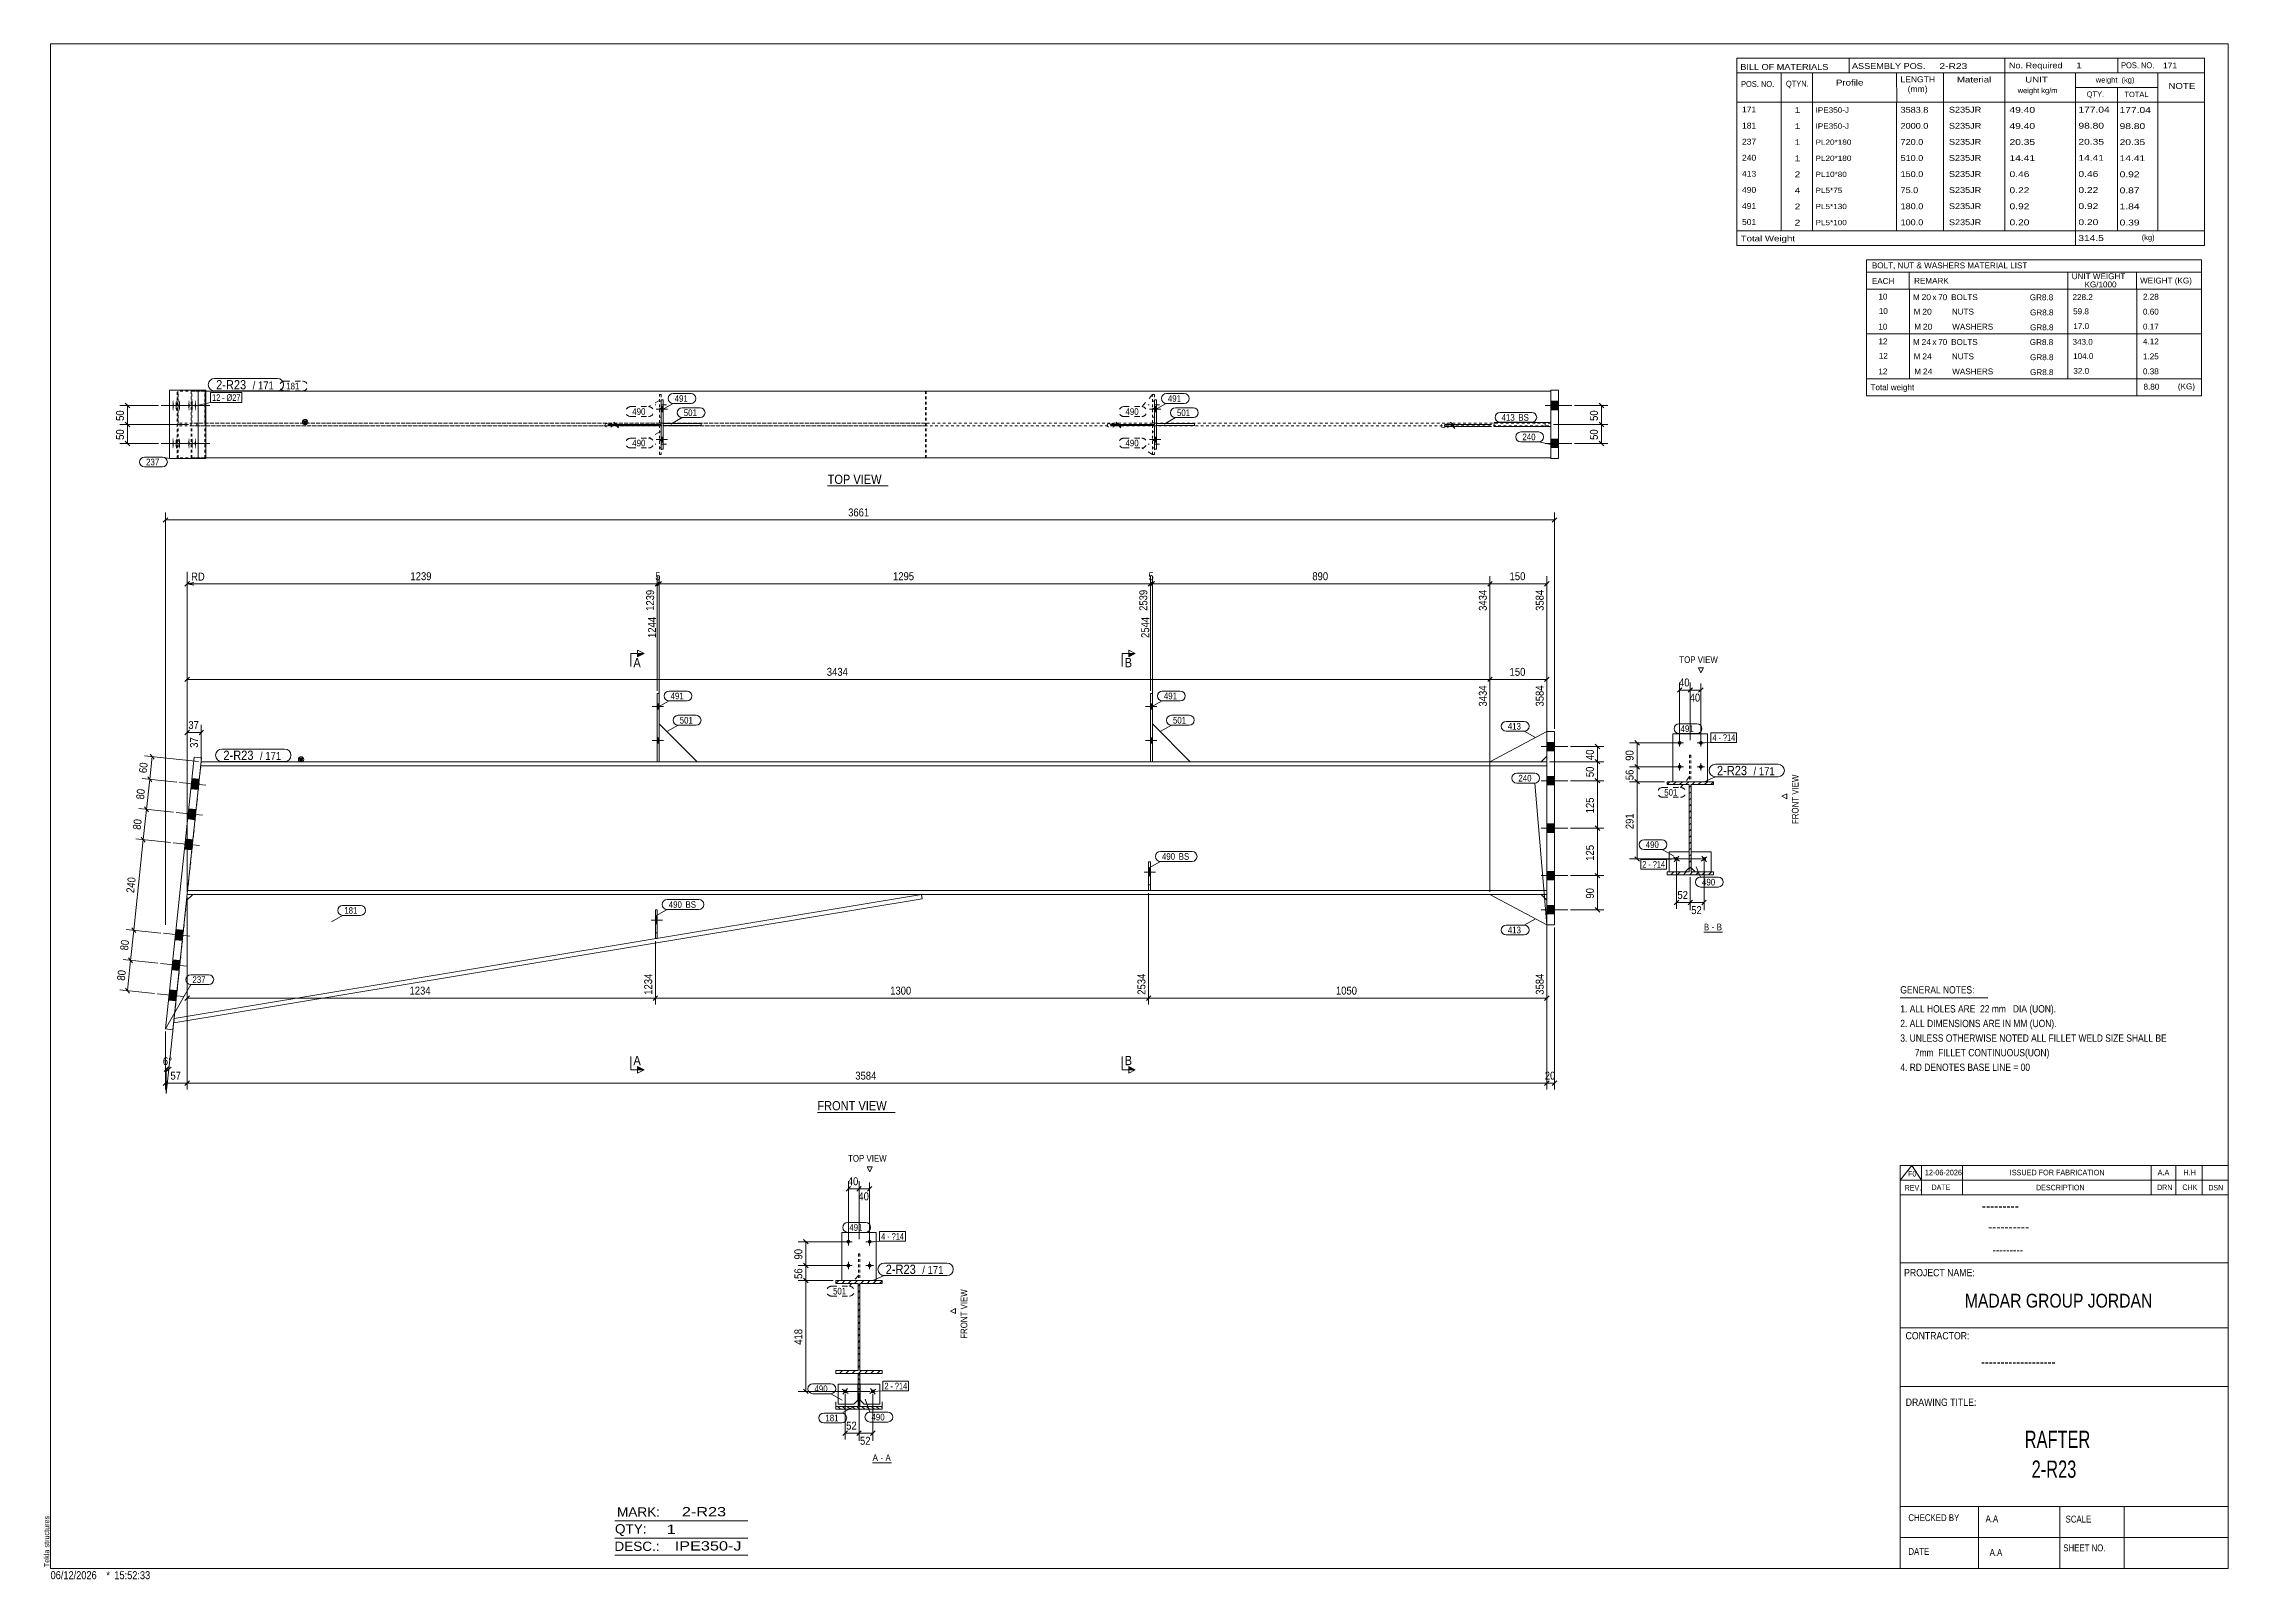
# Model space of a CAD drawing. Header units: millimetres. Extents: x 2 to 825, y 1 to 579.
import ezdxf

# ---------------------------------------------------------------- set-up
doc = ezdxf.new("R2010")
doc.units = ezdxf.units.MM
for name, pattern in [('XKITLINE00', [0]), ('XKITLINE01', [4, 1, -1, 1, -1]), ('XKITLINE02', [4, 2, -2])]:
    doc.linetypes.add(name, pattern=pattern)
for name, color, linetype, lineweight in [('Bolt', 3, 'Continuous', 0), ('BoltMark', 7, 'Continuous', 0), ('Dimensions', 7, 'Continuous', 0), ('DrawingSheet', 5, 'Continuous', 0), ('OtherObjectType', 7, 'Continuous', 0), ('Part', 2, 'Continuous', 0), ('PartMark', 7, 'Continuous', 0), ('Section', 6, 'Continuous', 0)]:
    doc.layers.add(name, color=color, linetype=linetype, lineweight=lineweight)
doc.styles.add('@ARIAL_UNICODE_MS_BOLD', font='ARIAL.TTF')
doc.styles.add('ARIAL', font='ARIAL.TTF')
doc.styles.add('ARIAL_NARROW', font='ARIALN.TTF')
doc.styles.add('COMIC_SANS_MS_BOLD', font='COMICBD.TTF')
doc.styles.add('SWIS721_EX_BT', font='ARIAL.TTF')
doc.styles.add('SWISSE', font='ARIAL.TTF')

# ---------------------------------------------------------------- blocks, each defined once
blk = doc.blocks.new('*A1')
at = {"layer": 'Part', "color": 7, "linetype": 'XKITLINE00', "lineweight": 0}
for p, q in [((613.65, 300.1), (614.75, 301.2)), ((613.65, 300.1), (613.65, 300.1)), ((616.01, 300.1), (617.11, 301.2)), ((618.36, 300.1), (619.46, 301.2)), ((620.72, 300.1), (621.82, 301.2)), ((622.05, 299.07), (622.75, 299.77)), ((622.05, 296.72), (622.75, 297.42)), ((623.08, 300.1), (624.18, 301.2)), ((625.43, 300.1), (626.53, 301.2)), ((627.79, 300.1), (628.89, 301.2)), ((630.15, 300.1), (631.15, 301.1)), ((622.05, 294.36), (622.75, 295.06)), ((622.05, 292), (622.75, 292.7)), ((622.05, 289.65), (622.75, 290.35)), ((622.05, 287.29), (622.75, 287.99)), ((622.05, 284.93), (622.75, 285.63)), ((622.05, 282.57), (622.75, 283.27)), ((622.05, 280.22), (622.75, 280.92)), ((622.05, 277.86), (622.75, 278.56)), ((622.05, 275.5), (622.75, 276.2)), ((622.05, 273.14), (622.75, 273.84)), ((622.05, 270.79), (622.75, 271.49)), ((613.65, 267.1), (613.85, 267.3)), ((615.11, 266.2), (616.21, 267.3)), ((617.47, 266.2), (618.57, 267.3)), ((619.82, 266.2), (620.92, 267.3)), ((622.05, 268.43), (622.75, 269.13)), ((622.18, 266.2), (623.28, 267.3)), ((624.54, 266.2), (625.64, 267.3)), ((626.89, 266.2), (627.99, 267.3)), ((629.25, 266.2), (630.35, 267.3))]:
    blk.add_line(p, q, dxfattribs=at)
blk = doc.blocks.new('*A2')
at = {"layer": 'Part', "color": 7, "linetype": 'XKITLINE00', "lineweight": 0}
for p, q in [((300.65, 112.35), (301.75, 113.45)), ((300.65, 112.35), (300.65, 112.35)), ((303.01, 112.35), (304.11, 113.45)), ((305.36, 112.35), (306.46, 113.45)), ((307.72, 112.35), (308.82, 113.45)), ((309.05, 111.32), (309.75, 112.02)), ((309.05, 108.97), (309.75, 109.67)), ((309.05, 106.61), (309.75, 107.31)), ((310.08, 112.35), (311.18, 113.45)), ((312.43, 112.35), (313.53, 113.45)), ((314.79, 112.35), (315.89, 113.45)), ((317.15, 112.35), (318.15, 113.35)), ((309.05, 104.25), (309.75, 104.95)), ((309.05, 101.89), (309.75, 102.59)), ((309.05, 99.54), (309.75, 100.24)), ((309.05, 97.18), (309.75, 97.88)), ((309.05, 94.82), (309.75, 95.52)), ((309.05, 92.47), (309.75, 93.17)), ((309.05, 90.11), (309.75, 90.81)), ((309.05, 87.75), (309.75, 88.45)), ((309.05, 85.39), (309.75, 86.09)), ((309.05, 83.04), (309.75, 83.74)), ((300.65, 79.35), (300.85, 79.55)), ((302.11, 78.45), (303.21, 79.55)), ((304.47, 78.45), (305.57, 79.55)), ((306.82, 78.45), (307.92, 79.55)), ((309.05, 80.68), (309.75, 81.38)), ((309.18, 78.45), (310.28, 79.55)), ((311.54, 78.45), (312.64, 79.55)), ((313.89, 78.45), (314.99, 79.55)), ((316.25, 78.45), (317.35, 79.55))]:
    blk.add_line(p, q, dxfattribs=at)
blk = doc.blocks.new('*A3')
at = {"layer": 'Part', "color": 7, "linetype": 'XKITLINE00', "lineweight": 0}
for p, q in [((309.75, 77.68), (309.05, 78.38)), ((309.75, 75.86), (309.05, 76.56)), ((309.75, 74.04), (309.05, 74.74)), ((301.56, 65.85), (301.35, 66.06)), ((302.47, 64.94), (301.56, 65.85)), ((304.29, 64.94), (303.17, 66.06)), ((306.11, 64.94), (304.99, 66.06)), ((307.93, 64.94), (306.81, 66.06)), ((309.75, 64.94), (308.63, 66.06)), ((309.75, 72.22), (309.05, 72.92)), ((309.75, 70.4), (309.05, 71.1)), ((309.75, 68.58), (309.05, 69.28)), ((309.75, 66.76), (309.05, 67.46)), ((311.57, 64.94), (310.45, 66.06)), ((313.39, 64.94), (312.27, 66.06)), ((315.21, 64.94), (314.09, 66.06)), ((317.03, 64.94), (315.91, 66.06)), ((318.15, 65.64), (317.73, 66.06))]:
    blk.add_line(p, q, dxfattribs=at)
blk = doc.blocks.new('*A4')
at = {"layer": 'Bolt'}
blk.add_hatch(color=3, dxfattribs=at).paths.add_polyline_path([(419.15, 265.73), (418.44, 265.73), (418.44, 268.54), (419.15, 268.54)], flags=17)
at = {"layer": 'Bolt', "color": 3, "linetype": 'XKITLINE00', "lineweight": 0}
for p, q in [((421.08, 267.13), (416.79, 267.13)), ((419.15, 268.54), (418.44, 268.54)), ((419.15, 265.73), (418.44, 265.73))]:
    blk.add_line(p, q, dxfattribs=at)
blk = doc.blocks.new('*A5')
at = {"layer": 'Bolt', "color": 3, "linetype": 'XKITLINE02', "lineweight": 0}
for p, q in [((235.36, 249.05), (231.08, 249.05)), ((233.44, 250.46), (232.72, 250.46)), ((233.44, 247.65), (232.72, 247.65))]:
    blk.add_line(p, q, dxfattribs=at)
blk = doc.blocks.new('*A6')
at = {"layer": 'Bolt'}
for points in [[(233.44, 330.56), (234.15, 330.56), (234.15, 328.56), (233.44, 328.56)], [(233.44, 330.56), (234.15, 330.56), (234.15, 328.56), (233.44, 328.56)], [(233.44, 317.7), (234.15, 317.7), (234.15, 315.7), (233.44, 315.7)], [(233.44, 317.7), (234.15, 317.7), (234.15, 315.7), (233.44, 315.7)]]:
    blk.add_hatch(color=3, dxfattribs=at).paths.add_polyline_path(points, flags=17)
at = {"layer": 'Bolt', "color": 3, "linetype": 'XKITLINE00', "lineweight": 0}
for p, q in [((235.81, 329.56), (231.52, 329.56)), ((235.81, 329.56), (231.52, 329.56)), ((234.15, 330.56), (233.44, 330.56)), ((234.15, 330.56), (233.44, 330.56)), ((234.15, 328.56), (233.44, 328.56)), ((234.15, 328.56), (233.44, 328.56)), ((235.81, 316.7), (231.52, 316.7)), ((235.81, 316.7), (231.52, 316.7)), ((234.15, 317.7), (233.44, 317.7)), ((234.15, 317.7), (233.44, 317.7)), ((234.15, 315.7), (233.44, 315.7)), ((234.15, 315.7), (233.44, 315.7))]:
    blk.add_line(p, q, dxfattribs=at)
blk = doc.blocks.new('*A7')
at = {"layer": 'Bolt', "color": 3, "linetype": 'XKITLINE02', "lineweight": 0}
for p, q in [((421.08, 267.13), (416.79, 267.13)), ((419.15, 268.54), (418.44, 268.54)), ((419.15, 265.73), (418.44, 265.73))]:
    blk.add_line(p, q, dxfattribs=at)
blk = doc.blocks.new('*A8')
at = {"layer": 'Bolt'}
for points in [[(419.15, 330.56), (419.86, 330.56), (419.86, 328.56), (419.15, 328.56)], [(419.15, 330.56), (419.86, 330.56), (419.86, 328.56), (419.15, 328.56)], [(419.15, 317.7), (419.86, 317.7), (419.86, 315.7), (419.15, 315.7)], [(419.15, 317.7), (419.86, 317.7), (419.86, 315.7), (419.15, 315.7)]]:
    blk.add_hatch(color=3, dxfattribs=at).paths.add_polyline_path(points, flags=17)
at = {"layer": 'Bolt', "color": 3, "linetype": 'XKITLINE00', "lineweight": 0}
for p, q in [((421.52, 329.56), (417.24, 329.56)), ((421.52, 329.56), (417.24, 329.56)), ((419.86, 330.56), (419.15, 330.56)), ((419.86, 330.56), (419.15, 330.56)), ((419.86, 328.56), (419.15, 328.56)), ((419.86, 328.56), (419.15, 328.56)), ((421.52, 316.7), (417.24, 316.7)), ((421.52, 316.7), (417.24, 316.7)), ((419.86, 317.7), (419.15, 317.7)), ((419.86, 317.7), (419.15, 317.7)), ((419.86, 315.7), (419.15, 315.7)), ((419.86, 315.7), (419.15, 315.7))]:
    blk.add_line(p, q, dxfattribs=at)
blk = doc.blocks.new('*A9')
at = {"layer": 'Bolt'}
for points in [[(60.62, 298.26), (57.78, 298.56), (58.19, 302.4), (61.03, 302.1)], [(60.62, 298.26), (57.78, 298.56), (58.19, 302.4), (61.03, 302.1)], [(59.42, 286.9), (56.58, 287.2), (56.99, 291.03), (59.83, 290.73)], [(59.42, 286.9), (56.58, 287.2), (56.99, 291.03), (59.83, 290.73)], [(58.22, 275.53), (55.38, 275.83), (55.79, 279.67), (58.63, 279.37)], [(58.22, 275.53), (55.38, 275.83), (55.79, 279.67), (58.63, 279.37)], [(54.63, 241.43), (51.79, 241.73), (52.19, 245.57), (55.03, 245.27)], [(54.63, 241.43), (51.79, 241.73), (52.19, 245.57), (55.03, 245.27)], [(53.43, 230.07), (50.59, 230.37), (50.99, 234.2), (53.83, 233.9)], [(53.43, 230.07), (50.59, 230.37), (50.99, 234.2), (53.83, 233.9)], [(52.23, 218.7), (49.39, 219), (49.79, 222.84), (52.64, 222.54)], [(52.23, 218.7), (49.39, 219), (49.79, 222.84), (52.64, 222.54)]]:
    blk.add_hatch(color=3, dxfattribs=at).paths.add_polyline_path(points, flags=17)
at = {"layer": 'Bolt', "color": 3, "linetype": 'XKITLINE00', "lineweight": 0}
for p, q in [((53.51, 300.95), (63.45, 299.9)), ((53.51, 300.95), (63.45, 299.9)), ((57.78, 298.56), (60.62, 298.26)), ((57.78, 298.56), (60.62, 298.26)), ((58.19, 302.4), (61.03, 302.1)), ((58.19, 302.4), (61.03, 302.1)), ((52.31, 289.59), (62.25, 288.54)), ((52.31, 289.59), (62.25, 288.54)), ((56.99, 291.03), (59.83, 290.73)), ((56.99, 291.03), (59.83, 290.73)), ((56.58, 287.2), (59.42, 286.9)), ((56.58, 287.2), (59.42, 286.9)), ((51.11, 278.22), (61.06, 277.17)), ((51.11, 278.22), (61.06, 277.17)), ((55.38, 275.83), (58.22, 275.53)), ((55.38, 275.83), (58.22, 275.53)), ((55.79, 279.67), (58.63, 279.37)), ((55.79, 279.67), (58.63, 279.37)), ((47.51, 244.12), (57.46, 243.07)), ((47.51, 244.12), (57.46, 243.07)), ((51.79, 241.73), (54.63, 241.43)), ((51.79, 241.73), (54.63, 241.43)), ((52.19, 245.57), (55.03, 245.27)), ((52.19, 245.57), (55.03, 245.27)), ((46.32, 232.76), (56.26, 231.71)), ((46.32, 232.76), (56.26, 231.71)), ((50.59, 230.37), (53.43, 230.07)), ((50.59, 230.37), (53.43, 230.07)), ((50.99, 234.2), (53.83, 233.9)), ((50.99, 234.2), (53.83, 233.9)), ((49.79, 222.84), (52.64, 222.54)), ((49.79, 222.84), (52.64, 222.54)), ((45.12, 221.39), (55.06, 220.34)), ((45.12, 221.39), (55.06, 220.34)), ((49.39, 219), (52.23, 218.7)), ((49.39, 219), (52.23, 218.7))]:
    blk.add_line(p, q, dxfattribs=at)
blk = doc.blocks.new('*A10')
at = {"layer": 'Bolt'}
for points in [[(571.28, 312.85), (568.42, 312.85), (568.42, 315.99), (571.28, 315.99)], [(571.28, 312.85), (568.42, 312.85), (568.42, 315.99), (571.28, 315.99)], [(571.28, 299.99), (568.42, 299.99), (568.42, 303.13), (571.28, 303.13)], [(571.28, 299.99), (568.42, 299.99), (568.42, 303.13), (571.28, 303.13)], [(571.28, 282.13), (568.42, 282.13), (568.42, 285.28), (571.28, 285.28)], [(571.28, 282.13), (568.42, 282.13), (568.42, 285.28), (571.28, 285.28)], [(571.28, 264.28), (568.42, 264.28), (568.42, 267.42), (571.28, 267.42)], [(571.28, 264.28), (568.42, 264.28), (568.42, 267.42), (571.28, 267.42)], [(571.28, 251.42), (568.42, 251.42), (568.42, 254.56), (571.28, 254.56)], [(571.28, 251.42), (568.42, 251.42), (568.42, 254.56), (571.28, 254.56)]]:
    blk.add_hatch(color=3, dxfattribs=at).paths.add_polyline_path(points, flags=17)
at = {"layer": 'Bolt', "color": 3, "linetype": 'XKITLINE00', "lineweight": 0}
for p, q in [((576.28, 314.42), (566.28, 314.42)), ((576.28, 314.42), (566.28, 314.42)), ((571.28, 315.99), (568.42, 315.99)), ((571.28, 315.99), (568.42, 315.99)), ((571.28, 312.85), (568.42, 312.85)), ((571.28, 312.85), (568.42, 312.85)), ((576.28, 301.56), (566.28, 301.56)), ((576.28, 301.56), (566.28, 301.56)), ((571.28, 303.13), (568.42, 303.13)), ((571.28, 303.13), (568.42, 303.13)), ((571.28, 299.99), (568.42, 299.99)), ((571.28, 299.99), (568.42, 299.99)), ((576.28, 283.7), (566.28, 283.7)), ((576.28, 283.7), (566.28, 283.7)), ((571.28, 285.28), (568.42, 285.28)), ((571.28, 285.28), (568.42, 285.28)), ((571.28, 282.13), (568.42, 282.13)), ((571.28, 282.13), (568.42, 282.13)), ((576.28, 265.85), (566.28, 265.85)), ((576.28, 265.85), (566.28, 265.85)), ((571.28, 267.42), (568.42, 267.42)), ((571.28, 267.42), (568.42, 267.42)), ((571.28, 264.28), (568.42, 264.28)), ((571.28, 264.28), (568.42, 264.28)), ((576.28, 252.99), (566.28, 252.99)), ((576.28, 252.99), (566.28, 252.99)), ((571.28, 254.56), (568.42, 254.56)), ((571.28, 254.56), (568.42, 254.56)), ((571.28, 251.42), (568.42, 251.42)), ((571.28, 251.42), (568.42, 251.42))]:
    blk.add_line(p, q, dxfattribs=at)
blk = doc.blocks.new('*A11')
at = {"layer": 'Bolt'}
blk.add_hatch(color=3, dxfattribs=at).paths.add_polyline_path([(233.44, 247.65), (232.72, 247.65), (232.72, 250.46), (233.44, 250.46)], flags=17)
at = {"layer": 'Bolt', "color": 3, "linetype": 'XKITLINE00', "lineweight": 0}
for p, q in [((235.36, 249.05), (231.08, 249.05)), ((233.44, 250.46), (232.72, 250.46)), ((233.44, 247.65), (232.72, 247.65))]:
    blk.add_line(p, q, dxfattribs=at)
blk = doc.blocks.new('*A12')
at = {"layer": 'Part'}
blk.add_hatch(color=2, dxfattribs=at).paths.add_polyline_path([(98.51, 310.1), (100.11, 310.1), (99.31, 308.7)], flags=17)
at = {"layer": 'Part', "color": 7, "linetype": 'XKITLINE01', "lineweight": 0}
for p, q in [((61.72, 308.7), (56.45, 258.7)), ((568.42, 258.7), (568.42, 308.7))]:
    blk.add_line(p, q, dxfattribs=at)
at = {"layer": 'Part', "color": 2, "linetype": 'XKITLINE00', "lineweight": 0}
for p, q in [((568.42, 307.13), (61.56, 307.13)), ((568.42, 308.7), (61.72, 308.7)), ((99.31, 308.7), (98.51, 310.1)), ((98.51, 310.1), (100.11, 310.1)), ((100.11, 310.1), (99.31, 308.7)), ((56.45, 258.7), (568.42, 258.7)), ((568.42, 260.28), (56.62, 260.28))]:
    blk.add_line(p, q, dxfattribs=at)
blk.add_circle((99.31, 309.6), 1, dxfattribs=at)
blk = doc.blocks.new('*A13')
at = {"layer": 'Part', "color": 2, "linetype": 'XKITLINE00', "lineweight": 0}
for p, q in [((568.42, 320.13), (546.99, 308.7)), ((566.28, 308.7), (568.42, 310.85))]:
    blk.add_line(p, q, dxfattribs=at)
at = {"layer": 'Part', "color": 7, "linetype": 'XKITLINE01', "lineweight": 0}
for p, q in [((568.42, 320.13), (568.42, 310.85)), ((546.99, 308.7), (566.28, 308.7))]:
    blk.add_line(p, q, dxfattribs=at)
blk = doc.blocks.new('*A14')
at = {"layer": 'Part', "color": 2, "linetype": 'XKITLINE00', "lineweight": 0}
for p, q in [((546.99, 258.7), (568.42, 247.28)), ((566.28, 258.7), (568.42, 256.56))]:
    blk.add_line(p, q, dxfattribs=at)
at = {"layer": 'Part', "color": 7, "linetype": 'XKITLINE01', "lineweight": 0}
for p, q in [((566.28, 258.7), (546.99, 258.7)), ((568.42, 256.56), (568.42, 247.28))]:
    blk.add_line(p, q, dxfattribs=at)
blk = doc.blocks.new('*A15')
at = {"layer": 'Part', "color": 2, "linetype": 'XKITLINE00', "lineweight": 0}
for p, q in [((418.44, 260.28), (418.44, 270.99)), ((418.44, 270.99), (419.15, 270.99)), ((419.15, 270.99), (419.15, 260.28))]:
    blk.add_line(p, q, dxfattribs=at)
at = {"layer": 'Part', "color": 7, "linetype": 'XKITLINE01', "lineweight": 0}
for p, q in [((418.44, 262.42), (419.15, 262.42)), ((419.15, 260.28), (418.44, 260.28))]:
    blk.add_line(p, q, dxfattribs=at)
blk = doc.blocks.new('*A16')
at = {"layer": 'Part', "color": 7, "linetype": 'XKITLINE01', "lineweight": 0}
for p, q in [((232.72, 252.91), (232.72, 242.2)), ((233.44, 252.91), (232.72, 252.91)), ((233.44, 242.2), (233.44, 252.91)), ((232.72, 244.34), (233.44, 244.34)), ((232.72, 242.2), (233.44, 242.2))]:
    blk.add_line(p, q, dxfattribs=at)
blk = doc.blocks.new('*A17')
at = {"layer": 'Part', "color": 2, "linetype": 'XKITLINE00', "lineweight": 0}
blk.add_line((248.44, 308.7), (234.15, 322.99), dxfattribs=at)
at = {"layer": 'Part', "color": 7, "linetype": 'XKITLINE01', "lineweight": 0}
for p, q in [((234.15, 322.99), (234.15, 308.7)), ((234.15, 308.7), (248.44, 308.7))]:
    blk.add_line(p, q, dxfattribs=at)
blk = doc.blocks.new('*A18')
at = {"layer": 'Part', "color": 2, "linetype": 'XKITLINE00', "lineweight": 0}
for p, q in [((234.15, 334.42), (233.44, 334.42)), ((233.44, 334.42), (233.44, 308.7)), ((234.15, 308.7), (234.15, 334.42))]:
    blk.add_line(p, q, dxfattribs=at)
at = {"layer": 'Part', "color": 7, "linetype": 'XKITLINE01', "lineweight": 0}
blk.add_line((233.44, 308.7), (234.15, 308.7), dxfattribs=at)
blk = doc.blocks.new('*A19')
at = {"layer": 'Part', "color": 7, "linetype": 'XKITLINE01', "lineweight": 0}
for p, q in [((418.44, 270.99), (418.44, 260.28)), ((419.15, 270.99), (418.44, 270.99)), ((419.15, 260.28), (419.15, 270.99)), ((418.44, 262.42), (419.15, 262.42)), ((418.44, 260.28), (419.15, 260.28))]:
    blk.add_line(p, q, dxfattribs=at)
blk = doc.blocks.new('*A20')
at = {"layer": 'Part', "color": 2, "linetype": 'XKITLINE00', "lineweight": 0}
blk.add_line((434.15, 308.7), (419.86, 322.99), dxfattribs=at)
at = {"layer": 'Part', "color": 7, "linetype": 'XKITLINE01', "lineweight": 0}
for p, q in [((419.86, 322.99), (419.86, 308.7)), ((419.86, 308.7), (434.15, 308.7))]:
    blk.add_line(p, q, dxfattribs=at)
blk = doc.blocks.new('*A21')
at = {"layer": 'Part', "color": 2, "linetype": 'XKITLINE00', "lineweight": 0}
for p, q in [((419.86, 334.42), (419.15, 334.42)), ((419.15, 334.42), (419.15, 308.7)), ((419.86, 308.7), (419.86, 334.42))]:
    blk.add_line(p, q, dxfattribs=at)
at = {"layer": 'Part', "color": 7, "linetype": 'XKITLINE01', "lineweight": 0}
blk.add_line((419.15, 308.7), (419.86, 308.7), dxfattribs=at)
blk = doc.blocks.new('*A22')
at = {"layer": 'Part', "color": 2, "linetype": 'XKITLINE00', "lineweight": 0}
for p, q in [((48.24, 208.13), (59.03, 310.42)), ((61.87, 310.12), (51.08, 207.83)), ((61.87, 310.12), (59.03, 310.42)), ((51.08, 207.83), (48.24, 208.13))]:
    blk.add_line(p, q, dxfattribs=at)
blk = doc.blocks.new('*A23')
at = {"layer": 'Part', "color": 2, "linetype": 'XKITLINE00', "lineweight": 0}
for p, q in [((333.22, 257.15), (51.36, 210.4)), ((51.53, 212.02), (332.97, 258.7)), ((56.23, 256.63), (58.54, 258.7)), ((332.97, 258.7), (333.22, 257.15))]:
    blk.add_line(p, q, dxfattribs=at)
at = {"layer": 'Part', "color": 7, "linetype": 'XKITLINE01', "lineweight": 0}
for p, q in [((51.36, 210.4), (56.23, 256.63)), ((58.54, 258.7), (332.97, 258.7))]:
    blk.add_line(p, q, dxfattribs=at)
blk = doc.blocks.new('*A24')
at = {"layer": 'Part', "color": 2, "linetype": 'XKITLINE00', "lineweight": 0}
for p, q in [((571.28, 320.13), (568.42, 320.13)), ((568.42, 320.13), (568.42, 247.28)), ((571.28, 247.28), (571.28, 320.13)), ((568.42, 247.28), (571.28, 247.28))]:
    blk.add_line(p, q, dxfattribs=at)
blk = doc.blocks.new('*A25')
at = {"layer": 'Part', "color": 2, "linetype": 'XKITLINE00', "lineweight": 0}
for p, q in [((232.72, 242.2), (232.72, 252.91)), ((232.72, 252.91), (233.44, 252.91)), ((233.44, 252.91), (233.44, 242.2)), ((233.44, 242.2), (232.72, 242.2))]:
    blk.add_line(p, q, dxfattribs=at)
at = {"layer": 'Part', "color": 7, "linetype": 'XKITLINE01', "lineweight": 0}
blk.add_line((232.72, 244.34), (233.44, 244.34), dxfattribs=at)
blk = doc.blocks.new('*A26')
at = {"layer": 'Bolt', "color": 3, "linetype": 'XKITLINE02', "lineweight": 0}
for p, q in [((422.6, 428.24), (418.31, 428.24)), ((420.67, 429.64), (419.95, 429.64)), ((420.67, 426.84), (419.95, 426.84))]:
    blk.add_line(p, q, dxfattribs=at)
blk = doc.blocks.new('*A27')
at = {"layer": 'Bolt', "color": 3, "linetype": 'XKITLINE02', "lineweight": 0}
for p, q in [((234.95, 444.5), (234.24, 444.5)), ((236.88, 443.1), (232.6, 443.1)), ((234.95, 441.69), (234.24, 441.69))]:
    blk.add_line(p, q, dxfattribs=at)
blk = doc.blocks.new('*A28')
at = {"layer": 'Bolt'}
for points in [[(234.95, 442.38), (235.67, 442.38), (235.67, 440.38), (234.95, 440.38)], [(234.95, 442.38), (235.67, 442.38), (235.67, 440.38), (234.95, 440.38)], [(234.95, 430.95), (235.67, 430.95), (235.67, 428.95), (234.95, 428.95)], [(234.95, 430.95), (235.67, 430.95), (235.67, 428.95), (234.95, 428.95)]]:
    blk.add_hatch(color=3, dxfattribs=at).paths.add_polyline_path(points, flags=17)
at = {"layer": 'Bolt', "color": 3, "linetype": 'XKITLINE00', "lineweight": 0}
for p, q in [((237.32, 441.38), (233.04, 441.38)), ((237.32, 441.38), (233.04, 441.38)), ((235.67, 442.38), (234.95, 442.38)), ((235.67, 442.38), (234.95, 442.38)), ((235.67, 440.38), (234.95, 440.38)), ((235.67, 440.38), (234.95, 440.38)), ((237.32, 429.95), (233.04, 429.95)), ((237.32, 429.95), (233.04, 429.95)), ((235.67, 430.95), (234.95, 430.95)), ((235.67, 430.95), (234.95, 430.95)), ((235.67, 428.95), (234.95, 428.95)), ((235.67, 428.95), (234.95, 428.95))]:
    blk.add_line(p, q, dxfattribs=at)
blk = doc.blocks.new('*A29')
at = {"layer": 'Bolt', "color": 3, "linetype": 'XKITLINE02', "lineweight": 0}
for p, q in [((420.67, 444.5), (419.95, 444.5)), ((422.6, 443.1), (418.31, 443.1)), ((420.67, 441.69), (419.95, 441.69))]:
    blk.add_line(p, q, dxfattribs=at)
blk = doc.blocks.new('*A30')
at = {"layer": 'Bolt'}
for points in [[(420.67, 442.38), (421.38, 442.38), (421.38, 440.38), (420.67, 440.38)], [(420.67, 442.38), (421.38, 442.38), (421.38, 440.38), (420.67, 440.38)], [(420.67, 430.95), (421.38, 430.95), (421.38, 428.95), (420.67, 428.95)], [(420.67, 430.95), (421.38, 430.95), (421.38, 428.95), (420.67, 428.95)]]:
    blk.add_hatch(color=3, dxfattribs=at).paths.add_polyline_path(points, flags=17)
at = {"layer": 'Bolt', "color": 3, "linetype": 'XKITLINE00', "lineweight": 0}
for p, q in [((423.04, 441.38), (418.75, 441.38)), ((423.04, 441.38), (418.75, 441.38)), ((421.38, 442.38), (420.67, 442.38)), ((421.38, 442.38), (420.67, 442.38)), ((421.38, 440.38), (420.67, 440.38)), ((421.38, 440.38), (420.67, 440.38)), ((423.04, 429.95), (418.75, 429.95)), ((423.04, 429.95), (418.75, 429.95)), ((421.38, 430.95), (420.67, 430.95)), ((421.38, 430.95), (420.67, 430.95)), ((421.38, 428.95), (420.67, 428.95)), ((421.38, 428.95), (420.67, 428.95))]:
    blk.add_line(p, q, dxfattribs=at)
blk = doc.blocks.new('*A31')
at = {"layer": 'Bolt'}
for points in [[(51.31, 442.76), (51.31, 442.72), (51.31, 442.67), (51.31, 442.62), (51.31, 442.57), (51.31, 442.53), (51.31, 442.48), (51.31, 442.43), (51.31, 442.39), (51.3, 442.34), (51.3, 442.3), (51.3, 442.25), (51.3, 442.21), (51.3, 442.16), (51.3, 442.12), (51.3, 442.07), (51.29, 442.03), (51.29, 441.99), (51.29, 441.94), (51.29, 441.9), (51.28, 441.86), (51.28, 441.82), (51.28, 441.78), (51.28, 441.74), (51.27, 441.7), (51.27, 441.66), (51.27, 441.62), (51.26, 441.59), (51.26, 441.55), (51.26, 441.51), (51.25, 441.48), (51.25, 441.45), (51.25, 441.41), (51.24, 441.38), (51.24, 441.35), (51.24, 441.32), (51.23, 441.29), (51.23, 441.26), (51.22, 441.23), (51.22, 441.21), (51.22, 441.18), (51.21, 441.16), (51.21, 441.13), (51.2, 441.11), (51.2, 441.09), (51.19, 441.07), (51.19, 441.05), (51.19, 441.03), (51.18, 441.01), (51.18, 440.99), (51.17, 440.98), (51.17, 440.96), (51.16, 440.95), (51.16, 440.94), (51.15, 440.93), (51.15, 440.92), (51.14, 440.91), (51.14, 440.9), (51.13, 440.9), (51.13, 440.89), (51.12, 440.89), (51.12, 440.88), (51.11, 440.88), (51.11, 440.88), (51.1, 440.88), (51.1, 440.88), (51.09, 440.89), (51.09, 440.89), (51.08, 440.9), (51.08, 440.9), (51.07, 440.91), (51.07, 440.92), (51.06, 440.93), (51.06, 440.94), (51.05, 440.95), (51.05, 440.96), (51.05, 440.98), (51.04, 440.99), (51.04, 441.01), (51.03, 441.03), (51.03, 441.05), (51.02, 441.07), (51.02, 441.09), (51.01, 441.11), (51.01, 441.13), (51, 441.16), (51, 441.18), (51, 441.21), (50.99, 441.23), (50.99, 441.26), (50.98, 441.29), (50.98, 441.32), (50.98, 441.35), (50.97, 441.38), (50.97, 441.41), (50.97, 441.45), (50.96, 441.48), (50.96, 441.51), (50.96, 441.55), (50.95, 441.59), (50.95, 441.62), (50.95, 441.66), (50.94, 441.7), (50.94, 441.74), (50.94, 441.78), (50.93, 441.82), (50.93, 441.86), (50.93, 441.9), (50.93, 441.94), (50.93, 441.99), (50.92, 442.03), (50.92, 442.07), (50.92, 442.12), (50.92, 442.16), (50.92, 442.21), (50.91, 442.25), (50.91, 442.3), (50.91, 442.34), (50.91, 442.39), (50.91, 442.43), (50.91, 442.48), (50.91, 442.53), (50.91, 442.57), (50.91, 442.62), (50.91, 442.67), (50.91, 442.72), (50.91, 442.76), (50.91, 442.81), (50.91, 442.86), (50.91, 442.9), (50.91, 442.95), (50.91, 443), (50.91, 443.05), (50.91, 443.09), (50.91, 443.14), (50.91, 443.19), (50.91, 443.23), (50.91, 443.28), (50.91, 443.32), (50.91, 443.37), (50.92, 443.42), (50.92, 443.46), (50.92, 443.5), (50.92, 443.55), (50.92, 443.59), (50.93, 443.63), (50.93, 443.68), (50.93, 443.72), (50.93, 443.76), (50.93, 443.8), (50.94, 443.84), (50.94, 443.88), (50.94, 443.92), (50.95, 443.96), (50.95, 444), (50.95, 444.03), (50.96, 444.07), (50.96, 444.11), (50.96, 444.14), (50.97, 444.17), (50.97, 444.21), (50.97, 444.24), (50.98, 444.27), (50.98, 444.3), (50.98, 444.33), (50.99, 444.36), (50.99, 444.39), (51, 444.41), (51, 444.44), (51, 444.46), (51.01, 444.49), (51.01, 444.51), (51.02, 444.53), (51.02, 444.55), (51.03, 444.57), (51.03, 444.59), (51.04, 444.61), (51.04, 444.63), (51.05, 444.64), (51.05, 444.66), (51.05, 444.67), (51.06, 444.68), (51.06, 444.69), (51.07, 444.7), (51.07, 444.71), (51.08, 444.72), (51.08, 444.72), (51.09, 444.73), (51.09, 444.73), (51.1, 444.74), (51.1, 444.74), (51.11, 444.74), (51.11, 444.74), (51.12, 444.74), (51.12, 444.73), (51.13, 444.73), (51.13, 444.72), (51.14, 444.72), (51.14, 444.71), (51.15, 444.7), (51.15, 444.69), (51.16, 444.68), (51.16, 444.67), (51.17, 444.66), (51.17, 444.64), (51.18, 444.63), (51.18, 444.61), (51.19, 444.59), (51.19, 444.57), (51.19, 444.55), (51.2, 444.53), (51.2, 444.51), (51.21, 444.49), (51.21, 444.46), (51.22, 444.44), (51.22, 444.41), (51.22, 444.39), (51.23, 444.36), (51.23, 444.33), (51.24, 444.3), (51.24, 444.27), (51.24, 444.24), (51.25, 444.21), (51.25, 444.17), (51.25, 444.14), (51.26, 444.11), (51.26, 444.07), (51.26, 444.03), (51.27, 444), (51.27, 443.96), (51.27, 443.92), (51.28, 443.88), (51.28, 443.84), (51.28, 443.8), (51.28, 443.76), (51.29, 443.72), (51.29, 443.68), (51.29, 443.63), (51.29, 443.59), (51.3, 443.55), (51.3, 443.5), (51.3, 443.46), (51.3, 443.42), (51.3, 443.37), (51.3, 443.32), (51.3, 443.28), (51.31, 443.23), (51.31, 443.19), (51.31, 443.14), (51.31, 443.09), (51.31, 443.05), (51.31, 443), (51.31, 442.95), (51.31, 442.9), (51.31, 442.86), (51.31, 442.81)], [(52.51, 442.76), (52.51, 442.72), (52.51, 442.67), (52.51, 442.62), (52.51, 442.57), (52.51, 442.53), (52.51, 442.48), (52.51, 442.43), (52.5, 442.39), (52.5, 442.34), (52.5, 442.3), (52.5, 442.25), (52.5, 442.21), (52.5, 442.16), (52.5, 442.12), (52.49, 442.07), (52.49, 442.03), (52.49, 441.99), (52.49, 441.94), (52.49, 441.9), (52.48, 441.86), (52.48, 441.82), (52.48, 441.78), (52.48, 441.74), (52.47, 441.7), (52.47, 441.66), (52.47, 441.62), (52.46, 441.59), (52.46, 441.55), (52.46, 441.51), (52.45, 441.48), (52.45, 441.45), (52.45, 441.41), (52.44, 441.38), (52.44, 441.35), (52.44, 441.32), (52.43, 441.29), (52.43, 441.26), (52.42, 441.23), (52.42, 441.21), (52.42, 441.18), (52.41, 441.16), (52.41, 441.13), (52.4, 441.11), (52.4, 441.09), (52.39, 441.07), (52.39, 441.05), (52.38, 441.03), (52.38, 441.01), (52.38, 440.99), (52.37, 440.98), (52.37, 440.96), (52.36, 440.95), (52.36, 440.94), (52.35, 440.93), (52.35, 440.92), (52.34, 440.91), (52.34, 440.9), (52.33, 440.9), (52.33, 440.89), (52.32, 440.89), (52.32, 440.88), (52.31, 440.88), (52.31, 440.88), (52.3, 440.88), (52.3, 440.88), (52.29, 440.89), (52.29, 440.89), (52.28, 440.9), (52.28, 440.9), (52.27, 440.91), (52.27, 440.92), (52.26, 440.93), (52.26, 440.94), (52.25, 440.95), (52.25, 440.96), (52.24, 440.98), (52.24, 440.99), (52.23, 441.01), (52.23, 441.03), (52.23, 441.05), (52.22, 441.07), (52.22, 441.09), (52.21, 441.11), (52.21, 441.13), (52.2, 441.16), (52.2, 441.18), (52.19, 441.21), (52.19, 441.23), (52.19, 441.26), (52.18, 441.29), (52.18, 441.32), (52.18, 441.35), (52.17, 441.38), (52.17, 441.41), (52.16, 441.45), (52.16, 441.48), (52.16, 441.51), (52.15, 441.55), (52.15, 441.59), (52.15, 441.62), (52.14, 441.66), (52.14, 441.7), (52.14, 441.74), (52.14, 441.78), (52.13, 441.82), (52.13, 441.86), (52.13, 441.9), (52.13, 441.94), (52.12, 441.99), (52.12, 442.03), (52.12, 442.07), (52.12, 442.12), (52.12, 442.16), (52.12, 442.21), (52.11, 442.25), (52.11, 442.3), (52.11, 442.34), (52.11, 442.39), (52.11, 442.43), (52.11, 442.48), (52.11, 442.53), (52.11, 442.57), (52.11, 442.62), (52.11, 442.67), (52.11, 442.72), (52.1, 442.76), (52.1, 442.81), (52.1, 442.86), (52.11, 442.9), (52.11, 442.95), (52.11, 443), (52.11, 443.05), (52.11, 443.09), (52.11, 443.14), (52.11, 443.19), (52.11, 443.23), (52.11, 443.28), (52.11, 443.32), (52.11, 443.37), (52.12, 443.42), (52.12, 443.46), (52.12, 443.5), (52.12, 443.55), (52.12, 443.59), (52.12, 443.63), (52.13, 443.68), (52.13, 443.72), (52.13, 443.76), (52.13, 443.8), (52.14, 443.84), (52.14, 443.88), (52.14, 443.92), (52.14, 443.96), (52.15, 444), (52.15, 444.03), (52.15, 444.07), (52.16, 444.11), (52.16, 444.14), (52.16, 444.17), (52.17, 444.21), (52.17, 444.24), (52.18, 444.27), (52.18, 444.3), (52.18, 444.33), (52.19, 444.36), (52.19, 444.39), (52.19, 444.41), (52.2, 444.44), (52.2, 444.46), (52.21, 444.49), (52.21, 444.51), (52.22, 444.53), (52.22, 444.55), (52.23, 444.57), (52.23, 444.59), (52.23, 444.61), (52.24, 444.63), (52.24, 444.64), (52.25, 444.66), (52.25, 444.67), (52.26, 444.68), (52.26, 444.69), (52.27, 444.7), (52.27, 444.71), (52.28, 444.72), (52.28, 444.72), (52.29, 444.73), (52.29, 444.73), (52.3, 444.74), (52.3, 444.74), (52.31, 444.74), (52.31, 444.74), (52.32, 444.74), (52.32, 444.73), (52.33, 444.73), (52.33, 444.72), (52.34, 444.72), (52.34, 444.71), (52.35, 444.7), (52.35, 444.69), (52.36, 444.68), (52.36, 444.67), (52.37, 444.66), (52.37, 444.64), (52.38, 444.63), (52.38, 444.61), (52.38, 444.59), (52.39, 444.57), (52.39, 444.55), (52.4, 444.53), (52.4, 444.51), (52.41, 444.49), (52.41, 444.46), (52.42, 444.44), (52.42, 444.41), (52.42, 444.39), (52.43, 444.36), (52.43, 444.33), (52.44, 444.3), (52.44, 444.27), (52.44, 444.24), (52.45, 444.21), (52.45, 444.17), (52.45, 444.14), (52.46, 444.11), (52.46, 444.07), (52.46, 444.03), (52.47, 444), (52.47, 443.96), (52.47, 443.92), (52.48, 443.88), (52.48, 443.84), (52.48, 443.8), (52.48, 443.76), (52.49, 443.72), (52.49, 443.68), (52.49, 443.63), (52.49, 443.59), (52.49, 443.55), (52.5, 443.5), (52.5, 443.46), (52.5, 443.42), (52.5, 443.37), (52.5, 443.32), (52.5, 443.28), (52.5, 443.23), (52.51, 443.19), (52.51, 443.14), (52.51, 443.09), (52.51, 443.05), (52.51, 443), (52.51, 442.95), (52.51, 442.9), (52.51, 442.86), (52.51, 442.81)], [(53.71, 442.76), (53.71, 442.72), (53.71, 442.67), (53.71, 442.62), (53.71, 442.57), (53.71, 442.53), (53.71, 442.48), (53.7, 442.43), (53.7, 442.39), (53.7, 442.34), (53.7, 442.3), (53.7, 442.25), (53.7, 442.21), (53.7, 442.16), (53.69, 442.12), (53.69, 442.07), (53.69, 442.03), (53.69, 441.99), (53.69, 441.94), (53.68, 441.9), (53.68, 441.86), (53.68, 441.82), (53.68, 441.78), (53.67, 441.74), (53.67, 441.7), (53.67, 441.66), (53.67, 441.62), (53.66, 441.59), (53.66, 441.55), (53.66, 441.51), (53.65, 441.48), (53.65, 441.45), (53.65, 441.41), (53.64, 441.38), (53.64, 441.35), (53.63, 441.32), (53.63, 441.29), (53.63, 441.26), (53.62, 441.23), (53.62, 441.21), (53.61, 441.18), (53.61, 441.16), (53.61, 441.13), (53.6, 441.11), (53.6, 441.09), (53.59, 441.07), (53.59, 441.05), (53.58, 441.03), (53.58, 441.01), (53.57, 440.99), (53.57, 440.98), (53.56, 440.96), (53.56, 440.95), (53.56, 440.94), (53.55, 440.93), (53.55, 440.92), (53.54, 440.91), (53.54, 440.9), (53.53, 440.9), (53.53, 440.89), (53.52, 440.89), (53.52, 440.88), (53.51, 440.88), (53.51, 440.88), (53.5, 440.88), (53.5, 440.88), (53.49, 440.89), (53.49, 440.89), (53.48, 440.9), (53.48, 440.9), (53.47, 440.91), (53.47, 440.92), (53.46, 440.93), (53.46, 440.94), (53.45, 440.95), (53.45, 440.96), (53.44, 440.98), (53.44, 440.99), (53.43, 441.01), (53.43, 441.03), (53.42, 441.05), (53.42, 441.07), (53.42, 441.09), (53.41, 441.11), (53.41, 441.13), (53.4, 441.16), (53.4, 441.18), (53.39, 441.21), (53.39, 441.23), (53.39, 441.26), (53.38, 441.29), (53.38, 441.32), (53.37, 441.35), (53.37, 441.38), (53.37, 441.41), (53.36, 441.45), (53.36, 441.48), (53.36, 441.51), (53.35, 441.55), (53.35, 441.59), (53.35, 441.62), (53.34, 441.66), (53.34, 441.7), (53.34, 441.74), (53.34, 441.78), (53.33, 441.82), (53.33, 441.86), (53.33, 441.9), (53.33, 441.94), (53.32, 441.99), (53.32, 442.03), (53.32, 442.07), (53.32, 442.12), (53.32, 442.16), (53.31, 442.21), (53.31, 442.25), (53.31, 442.3), (53.31, 442.34), (53.31, 442.39), (53.31, 442.43), (53.31, 442.48), (53.31, 442.53), (53.31, 442.57), (53.3, 442.62), (53.3, 442.67), (53.3, 442.72), (53.3, 442.76), (53.3, 442.81), (53.3, 442.86), (53.3, 442.9), (53.3, 442.95), (53.3, 443), (53.31, 443.05), (53.31, 443.09), (53.31, 443.14), (53.31, 443.19), (53.31, 443.23), (53.31, 443.28), (53.31, 443.32), (53.31, 443.37), (53.31, 443.42), (53.32, 443.46), (53.32, 443.5), (53.32, 443.55), (53.32, 443.59), (53.32, 443.63), (53.33, 443.68), (53.33, 443.72), (53.33, 443.76), (53.33, 443.8), (53.34, 443.84), (53.34, 443.88), (53.34, 443.92), (53.34, 443.96), (53.35, 444), (53.35, 444.03), (53.35, 444.07), (53.36, 444.11), (53.36, 444.14), (53.36, 444.17), (53.37, 444.21), (53.37, 444.24), (53.37, 444.27), (53.38, 444.3), (53.38, 444.33), (53.39, 444.36), (53.39, 444.39), (53.39, 444.41), (53.4, 444.44), (53.4, 444.46), (53.41, 444.49), (53.41, 444.51), (53.42, 444.53), (53.42, 444.55), (53.42, 444.57), (53.43, 444.59), (53.43, 444.61), (53.44, 444.63), (53.44, 444.64), (53.45, 444.66), (53.45, 444.67), (53.46, 444.68), (53.46, 444.69), (53.47, 444.7), (53.47, 444.71), (53.48, 444.72), (53.48, 444.72), (53.49, 444.73), (53.49, 444.73), (53.5, 444.74), (53.5, 444.74), (53.51, 444.74), (53.51, 444.74), (53.52, 444.74), (53.52, 444.73), (53.53, 444.73), (53.53, 444.72), (53.54, 444.72), (53.54, 444.71), (53.55, 444.7), (53.55, 444.69), (53.56, 444.68), (53.56, 444.67), (53.56, 444.66), (53.57, 444.64), (53.57, 444.63), (53.58, 444.61), (53.58, 444.59), (53.59, 444.57), (53.59, 444.55), (53.6, 444.53), (53.6, 444.51), (53.61, 444.49), (53.61, 444.46), (53.61, 444.44), (53.62, 444.41), (53.62, 444.39), (53.63, 444.36), (53.63, 444.33), (53.63, 444.3), (53.64, 444.27), (53.64, 444.24), (53.65, 444.21), (53.65, 444.17), (53.65, 444.14), (53.66, 444.11), (53.66, 444.07), (53.66, 444.03), (53.67, 444), (53.67, 443.96), (53.67, 443.92), (53.67, 443.88), (53.68, 443.84), (53.68, 443.8), (53.68, 443.76), (53.68, 443.72), (53.69, 443.68), (53.69, 443.63), (53.69, 443.59), (53.69, 443.55), (53.69, 443.5), (53.7, 443.46), (53.7, 443.42), (53.7, 443.37), (53.7, 443.32), (53.7, 443.28), (53.7, 443.23), (53.7, 443.19), (53.71, 443.14), (53.71, 443.09), (53.71, 443.05), (53.71, 443), (53.71, 442.95), (53.71, 442.9), (53.71, 442.86), (53.71, 442.81)], [(57.3, 442.76), (57.3, 442.72), (57.3, 442.67), (57.3, 442.62), (57.3, 442.57), (57.3, 442.53), (57.3, 442.48), (57.3, 442.43), (57.3, 442.39), (57.3, 442.34), (57.3, 442.3), (57.3, 442.25), (57.29, 442.21), (57.29, 442.16), (57.29, 442.12), (57.29, 442.07), (57.29, 442.03), (57.29, 441.99), (57.28, 441.94), (57.28, 441.9), (57.28, 441.86), (57.28, 441.82), (57.27, 441.78), (57.27, 441.74), (57.27, 441.7), (57.26, 441.66), (57.26, 441.62), (57.26, 441.59), (57.26, 441.55), (57.25, 441.51), (57.25, 441.48), (57.25, 441.45), (57.24, 441.41), (57.24, 441.38), (57.23, 441.35), (57.23, 441.32), (57.23, 441.29), (57.22, 441.26), (57.22, 441.23), (57.21, 441.21), (57.21, 441.18), (57.21, 441.16), (57.2, 441.13), (57.2, 441.11), (57.19, 441.09), (57.19, 441.07), (57.18, 441.05), (57.18, 441.03), (57.18, 441.01), (57.17, 440.99), (57.17, 440.98), (57.16, 440.96), (57.16, 440.95), (57.15, 440.94), (57.15, 440.93), (57.14, 440.92), (57.14, 440.91), (57.13, 440.9), (57.13, 440.9), (57.12, 440.89), (57.12, 440.89), (57.11, 440.88), (57.11, 440.88), (57.1, 440.88), (57.1, 440.88), (57.09, 440.88), (57.09, 440.89), (57.08, 440.89), (57.08, 440.9), (57.07, 440.9), (57.07, 440.91), (57.06, 440.92), (57.06, 440.93), (57.05, 440.94), (57.05, 440.95), (57.04, 440.96), (57.04, 440.98), (57.03, 440.99), (57.03, 441.01), (57.03, 441.03), (57.02, 441.05), (57.02, 441.07), (57.01, 441.09), (57.01, 441.11), (57, 441.13), (57, 441.16), (56.99, 441.18), (56.99, 441.21), (56.99, 441.23), (56.98, 441.26), (56.98, 441.29), (56.97, 441.32), (56.97, 441.35), (56.97, 441.38), (56.96, 441.41), (56.96, 441.45), (56.96, 441.48), (56.95, 441.51), (56.95, 441.55), (56.95, 441.59), (56.94, 441.62), (56.94, 441.66), (56.94, 441.7), (56.93, 441.74), (56.93, 441.78), (56.93, 441.82), (56.93, 441.86), (56.92, 441.9), (56.92, 441.94), (56.92, 441.99), (56.92, 442.03), (56.92, 442.07), (56.91, 442.12), (56.91, 442.16), (56.91, 442.21), (56.91, 442.25), (56.91, 442.3), (56.91, 442.34), (56.91, 442.39), (56.9, 442.43), (56.9, 442.48), (56.9, 442.53), (56.9, 442.57), (56.9, 442.62), (56.9, 442.67), (56.9, 442.72), (56.9, 442.76), (56.9, 442.81), (56.9, 442.86), (56.9, 442.9), (56.9, 442.95), (56.9, 443), (56.9, 443.05), (56.9, 443.09), (56.9, 443.14), (56.9, 443.19), (56.91, 443.23), (56.91, 443.28), (56.91, 443.32), (56.91, 443.37), (56.91, 443.42), (56.91, 443.46), (56.91, 443.5), (56.92, 443.55), (56.92, 443.59), (56.92, 443.63), (56.92, 443.68), (56.92, 443.72), (56.93, 443.76), (56.93, 443.8), (56.93, 443.84), (56.93, 443.88), (56.94, 443.92), (56.94, 443.96), (56.94, 444), (56.95, 444.03), (56.95, 444.07), (56.95, 444.11), (56.96, 444.14), (56.96, 444.17), (56.96, 444.21), (56.97, 444.24), (56.97, 444.27), (56.97, 444.3), (56.98, 444.33), (56.98, 444.36), (56.99, 444.39), (56.99, 444.41), (56.99, 444.44), (57, 444.46), (57, 444.49), (57.01, 444.51), (57.01, 444.53), (57.02, 444.55), (57.02, 444.57), (57.03, 444.59), (57.03, 444.61), (57.03, 444.63), (57.04, 444.64), (57.04, 444.66), (57.05, 444.67), (57.05, 444.68), (57.06, 444.69), (57.06, 444.7), (57.07, 444.71), (57.07, 444.72), (57.08, 444.72), (57.08, 444.73), (57.09, 444.73), (57.09, 444.74), (57.1, 444.74), (57.1, 444.74), (57.11, 444.74), (57.11, 444.74), (57.12, 444.73), (57.12, 444.73), (57.13, 444.72), (57.13, 444.72), (57.14, 444.71), (57.14, 444.7), (57.15, 444.69), (57.15, 444.68), (57.16, 444.67), (57.16, 444.66), (57.17, 444.64), (57.17, 444.63), (57.18, 444.61), (57.18, 444.59), (57.18, 444.57), (57.19, 444.55), (57.19, 444.53), (57.2, 444.51), (57.2, 444.49), (57.21, 444.46), (57.21, 444.44), (57.21, 444.41), (57.22, 444.39), (57.22, 444.36), (57.23, 444.33), (57.23, 444.3), (57.23, 444.27), (57.24, 444.24), (57.24, 444.21), (57.25, 444.17), (57.25, 444.14), (57.25, 444.11), (57.26, 444.07), (57.26, 444.03), (57.26, 444), (57.26, 443.96), (57.27, 443.92), (57.27, 443.88), (57.27, 443.84), (57.28, 443.8), (57.28, 443.76), (57.28, 443.72), (57.28, 443.68), (57.29, 443.63), (57.29, 443.59), (57.29, 443.55), (57.29, 443.5), (57.29, 443.46), (57.29, 443.42), (57.3, 443.37), (57.3, 443.32), (57.3, 443.28), (57.3, 443.23), (57.3, 443.19), (57.3, 443.14), (57.3, 443.09), (57.3, 443.05), (57.3, 443), (57.3, 442.95), (57.3, 442.9), (57.3, 442.86), (57.3, 442.81)], [(58.5, 442.76), (58.5, 442.72), (58.5, 442.67), (58.5, 442.62), (58.5, 442.57), (58.5, 442.53), (58.5, 442.48), (58.5, 442.43), (58.5, 442.39), (58.5, 442.34), (58.5, 442.3), (58.49, 442.25), (58.49, 442.21), (58.49, 442.16), (58.49, 442.12), (58.49, 442.07), (58.49, 442.03), (58.48, 441.99), (58.48, 441.94), (58.48, 441.9), (58.48, 441.86), (58.47, 441.82), (58.47, 441.78), (58.47, 441.74), (58.47, 441.7), (58.46, 441.66), (58.46, 441.62), (58.46, 441.59), (58.45, 441.55), (58.45, 441.51), (58.45, 441.48), (58.44, 441.45), (58.44, 441.41), (58.44, 441.38), (58.43, 441.35), (58.43, 441.32), (58.43, 441.29), (58.42, 441.26), (58.42, 441.23), (58.41, 441.21), (58.41, 441.18), (58.41, 441.16), (58.4, 441.13), (58.4, 441.11), (58.39, 441.09), (58.39, 441.07), (58.38, 441.05), (58.38, 441.03), (58.37, 441.01), (58.37, 440.99), (58.36, 440.98), (58.36, 440.96), (58.36, 440.95), (58.35, 440.94), (58.35, 440.93), (58.34, 440.92), (58.34, 440.91), (58.33, 440.9), (58.33, 440.9), (58.32, 440.89), (58.32, 440.89), (58.31, 440.88), (58.31, 440.88), (58.3, 440.88), (58.3, 440.88), (58.29, 440.88), (58.29, 440.89), (58.28, 440.89), (58.28, 440.9), (58.27, 440.9), (58.27, 440.91), (58.26, 440.92), (58.26, 440.93), (58.25, 440.94), (58.25, 440.95), (58.24, 440.96), (58.24, 440.98), (58.23, 440.99), (58.23, 441.01), (58.22, 441.03), (58.22, 441.05), (58.21, 441.07), (58.21, 441.09), (58.21, 441.11), (58.2, 441.13), (58.2, 441.16), (58.19, 441.18), (58.19, 441.21), (58.18, 441.23), (58.18, 441.26), (58.18, 441.29), (58.17, 441.32), (58.17, 441.35), (58.17, 441.38), (58.16, 441.41), (58.16, 441.45), (58.15, 441.48), (58.15, 441.51), (58.15, 441.55), (58.14, 441.59), (58.14, 441.62), (58.14, 441.66), (58.14, 441.7), (58.13, 441.74), (58.13, 441.78), (58.13, 441.82), (58.13, 441.86), (58.12, 441.9), (58.12, 441.94), (58.12, 441.99), (58.12, 442.03), (58.11, 442.07), (58.11, 442.12), (58.11, 442.16), (58.11, 442.21), (58.11, 442.25), (58.11, 442.3), (58.11, 442.34), (58.1, 442.39), (58.1, 442.43), (58.1, 442.48), (58.1, 442.53), (58.1, 442.57), (58.1, 442.62), (58.1, 442.67), (58.1, 442.72), (58.1, 442.76), (58.1, 442.81), (58.1, 442.86), (58.1, 442.9), (58.1, 442.95), (58.1, 443), (58.1, 443.05), (58.1, 443.09), (58.1, 443.14), (58.1, 443.19), (58.1, 443.23), (58.11, 443.28), (58.11, 443.32), (58.11, 443.37), (58.11, 443.42), (58.11, 443.46), (58.11, 443.5), (58.11, 443.55), (58.12, 443.59), (58.12, 443.63), (58.12, 443.68), (58.12, 443.72), (58.13, 443.76), (58.13, 443.8), (58.13, 443.84), (58.13, 443.88), (58.14, 443.92), (58.14, 443.96), (58.14, 444), (58.14, 444.03), (58.15, 444.07), (58.15, 444.11), (58.15, 444.14), (58.16, 444.17), (58.16, 444.21), (58.17, 444.24), (58.17, 444.27), (58.17, 444.3), (58.18, 444.33), (58.18, 444.36), (58.18, 444.39), (58.19, 444.41), (58.19, 444.44), (58.2, 444.46), (58.2, 444.49), (58.21, 444.51), (58.21, 444.53), (58.21, 444.55), (58.22, 444.57), (58.22, 444.59), (58.23, 444.61), (58.23, 444.63), (58.24, 444.64), (58.24, 444.66), (58.25, 444.67), (58.25, 444.68), (58.26, 444.69), (58.26, 444.7), (58.27, 444.71), (58.27, 444.72), (58.28, 444.72), (58.28, 444.73), (58.29, 444.73), (58.29, 444.74), (58.3, 444.74), (58.3, 444.74), (58.31, 444.74), (58.31, 444.74), (58.32, 444.73), (58.32, 444.73), (58.33, 444.72), (58.33, 444.72), (58.34, 444.71), (58.34, 444.7), (58.35, 444.69), (58.35, 444.68), (58.36, 444.67), (58.36, 444.66), (58.36, 444.64), (58.37, 444.63), (58.37, 444.61), (58.38, 444.59), (58.38, 444.57), (58.39, 444.55), (58.39, 444.53), (58.4, 444.51), (58.4, 444.49), (58.41, 444.46), (58.41, 444.44), (58.41, 444.41), (58.42, 444.39), (58.42, 444.36), (58.43, 444.33), (58.43, 444.3), (58.43, 444.27), (58.44, 444.24), (58.44, 444.21), (58.44, 444.17), (58.45, 444.14), (58.45, 444.11), (58.45, 444.07), (58.46, 444.03), (58.46, 444), (58.46, 443.96), (58.47, 443.92), (58.47, 443.88), (58.47, 443.84), (58.47, 443.8), (58.48, 443.76), (58.48, 443.72), (58.48, 443.68), (58.48, 443.63), (58.49, 443.59), (58.49, 443.55), (58.49, 443.5), (58.49, 443.46), (58.49, 443.42), (58.49, 443.37), (58.5, 443.32), (58.5, 443.28), (58.5, 443.23), (58.5, 443.19), (58.5, 443.14), (58.5, 443.09), (58.5, 443.05), (58.5, 443), (58.5, 442.95), (58.5, 442.9), (58.5, 442.86), (58.5, 442.81)], [(59.7, 442.76), (59.7, 442.72), (59.7, 442.67), (59.7, 442.62), (59.7, 442.57), (59.7, 442.53), (59.7, 442.48), (59.7, 442.43), (59.7, 442.39), (59.7, 442.34), (59.7, 442.3), (59.69, 442.25), (59.69, 442.21), (59.69, 442.16), (59.69, 442.12), (59.69, 442.07), (59.69, 442.03), (59.68, 441.99), (59.68, 441.94), (59.68, 441.9), (59.68, 441.86), (59.67, 441.82), (59.67, 441.78), (59.67, 441.74), (59.67, 441.7), (59.66, 441.66), (59.66, 441.62), (59.66, 441.59), (59.65, 441.55), (59.65, 441.51), (59.65, 441.48), (59.64, 441.45), (59.64, 441.41), (59.64, 441.38), (59.63, 441.35), (59.63, 441.32), (59.62, 441.29), (59.62, 441.26), (59.62, 441.23), (59.61, 441.21), (59.61, 441.18), (59.6, 441.16), (59.6, 441.13), (59.6, 441.11), (59.59, 441.09), (59.59, 441.07), (59.58, 441.05), (59.58, 441.03), (59.57, 441.01), (59.57, 440.99), (59.56, 440.98), (59.56, 440.96), (59.55, 440.95), (59.55, 440.94), (59.54, 440.93), (59.54, 440.92), (59.53, 440.91), (59.53, 440.9), (59.52, 440.9), (59.52, 440.89), (59.51, 440.89), (59.51, 440.88), (59.51, 440.88), (59.5, 440.88), (59.5, 440.88), (59.49, 440.88), (59.49, 440.89), (59.48, 440.89), (59.48, 440.9), (59.47, 440.9), (59.47, 440.91), (59.46, 440.92), (59.46, 440.93), (59.45, 440.94), (59.45, 440.95), (59.44, 440.96), (59.44, 440.98), (59.43, 440.99), (59.43, 441.01), (59.42, 441.03), (59.42, 441.05), (59.41, 441.07), (59.41, 441.09), (59.4, 441.11), (59.4, 441.13), (59.4, 441.16), (59.39, 441.18), (59.39, 441.21), (59.38, 441.23), (59.38, 441.26), (59.38, 441.29), (59.37, 441.32), (59.37, 441.35), (59.36, 441.38), (59.36, 441.41), (59.36, 441.45), (59.35, 441.48), (59.35, 441.51), (59.35, 441.55), (59.34, 441.59), (59.34, 441.62), (59.34, 441.66), (59.33, 441.7), (59.33, 441.74), (59.33, 441.78), (59.33, 441.82), (59.32, 441.86), (59.32, 441.9), (59.32, 441.94), (59.32, 441.99), (59.32, 442.03), (59.31, 442.07), (59.31, 442.12), (59.31, 442.16), (59.31, 442.21), (59.31, 442.25), (59.31, 442.3), (59.3, 442.34), (59.3, 442.39), (59.3, 442.43), (59.3, 442.48), (59.3, 442.53), (59.3, 442.57), (59.3, 442.62), (59.3, 442.67), (59.3, 442.72), (59.3, 442.76), (59.3, 442.81), (59.3, 442.86), (59.3, 442.9), (59.3, 442.95), (59.3, 443), (59.3, 443.05), (59.3, 443.09), (59.3, 443.14), (59.3, 443.19), (59.3, 443.23), (59.3, 443.28), (59.31, 443.32), (59.31, 443.37), (59.31, 443.42), (59.31, 443.46), (59.31, 443.5), (59.31, 443.55), (59.32, 443.59), (59.32, 443.63), (59.32, 443.68), (59.32, 443.72), (59.32, 443.76), (59.33, 443.8), (59.33, 443.84), (59.33, 443.88), (59.33, 443.92), (59.34, 443.96), (59.34, 444), (59.34, 444.03), (59.35, 444.07), (59.35, 444.11), (59.35, 444.14), (59.36, 444.17), (59.36, 444.21), (59.36, 444.24), (59.37, 444.27), (59.37, 444.3), (59.38, 444.33), (59.38, 444.36), (59.38, 444.39), (59.39, 444.41), (59.39, 444.44), (59.4, 444.46), (59.4, 444.49), (59.4, 444.51), (59.41, 444.53), (59.41, 444.55), (59.42, 444.57), (59.42, 444.59), (59.43, 444.61), (59.43, 444.63), (59.44, 444.64), (59.44, 444.66), (59.45, 444.67), (59.45, 444.68), (59.46, 444.69), (59.46, 444.7), (59.47, 444.71), (59.47, 444.72), (59.48, 444.72), (59.48, 444.73), (59.49, 444.73), (59.49, 444.74), (59.5, 444.74), (59.5, 444.74), (59.51, 444.74), (59.51, 444.74), (59.51, 444.73), (59.52, 444.73), (59.52, 444.72), (59.53, 444.72), (59.53, 444.71), (59.54, 444.7), (59.54, 444.69), (59.55, 444.68), (59.55, 444.67), (59.56, 444.66), (59.56, 444.64), (59.57, 444.63), (59.57, 444.61), (59.58, 444.59), (59.58, 444.57), (59.59, 444.55), (59.59, 444.53), (59.6, 444.51), (59.6, 444.49), (59.6, 444.46), (59.61, 444.44), (59.61, 444.41), (59.62, 444.39), (59.62, 444.36), (59.62, 444.33), (59.63, 444.3), (59.63, 444.27), (59.64, 444.24), (59.64, 444.21), (59.64, 444.17), (59.65, 444.14), (59.65, 444.11), (59.65, 444.07), (59.66, 444.03), (59.66, 444), (59.66, 443.96), (59.67, 443.92), (59.67, 443.88), (59.67, 443.84), (59.67, 443.8), (59.68, 443.76), (59.68, 443.72), (59.68, 443.68), (59.68, 443.63), (59.69, 443.59), (59.69, 443.55), (59.69, 443.5), (59.69, 443.46), (59.69, 443.42), (59.69, 443.37), (59.7, 443.32), (59.7, 443.28), (59.7, 443.23), (59.7, 443.19), (59.7, 443.14), (59.7, 443.09), (59.7, 443.05), (59.7, 443), (59.7, 442.95), (59.7, 442.9), (59.7, 442.86), (59.7, 442.81)], [(51.31, 428.48), (51.31, 428.43), (51.31, 428.38), (51.31, 428.34), (51.31, 428.29), (51.31, 428.24), (51.31, 428.19), (51.31, 428.15), (51.31, 428.1), (51.3, 428.06), (51.3, 428.01), (51.3, 427.96), (51.3, 427.92), (51.3, 427.87), (51.3, 427.83), (51.3, 427.79), (51.29, 427.74), (51.29, 427.7), (51.29, 427.66), (51.29, 427.62), (51.28, 427.57), (51.28, 427.53), (51.28, 427.49), (51.28, 427.45), (51.27, 427.41), (51.27, 427.38), (51.27, 427.34), (51.26, 427.3), (51.26, 427.26), (51.26, 427.23), (51.25, 427.19), (51.25, 427.16), (51.25, 427.13), (51.24, 427.1), (51.24, 427.06), (51.24, 427.03), (51.23, 427), (51.23, 426.98), (51.22, 426.95), (51.22, 426.92), (51.22, 426.89), (51.21, 426.87), (51.21, 426.85), (51.2, 426.82), (51.2, 426.8), (51.19, 426.78), (51.19, 426.76), (51.19, 426.74), (51.18, 426.73), (51.18, 426.71), (51.17, 426.69), (51.17, 426.68), (51.16, 426.67), (51.16, 426.65), (51.15, 426.64), (51.15, 426.63), (51.14, 426.62), (51.14, 426.62), (51.13, 426.61), (51.13, 426.61), (51.12, 426.6), (51.12, 426.6), (51.11, 426.6), (51.11, 426.6), (51.1, 426.6), (51.1, 426.6), (51.09, 426.6), (51.09, 426.61), (51.08, 426.61), (51.08, 426.62), (51.07, 426.62), (51.07, 426.63), (51.06, 426.64), (51.06, 426.65), (51.05, 426.67), (51.05, 426.68), (51.05, 426.69), (51.04, 426.71), (51.04, 426.73), (51.03, 426.74), (51.03, 426.76), (51.02, 426.78), (51.02, 426.8), (51.01, 426.82), (51.01, 426.85), (51, 426.87), (51, 426.89), (51, 426.92), (50.99, 426.95), (50.99, 426.98), (50.98, 427), (50.98, 427.03), (50.98, 427.06), (50.97, 427.1), (50.97, 427.13), (50.97, 427.16), (50.96, 427.19), (50.96, 427.23), (50.96, 427.26), (50.95, 427.3), (50.95, 427.34), (50.95, 427.38), (50.94, 427.41), (50.94, 427.45), (50.94, 427.49), (50.93, 427.53), (50.93, 427.57), (50.93, 427.62), (50.93, 427.66), (50.93, 427.7), (50.92, 427.74), (50.92, 427.79), (50.92, 427.83), (50.92, 427.87), (50.92, 427.92), (50.91, 427.96), (50.91, 428.01), (50.91, 428.06), (50.91, 428.1), (50.91, 428.15), (50.91, 428.19), (50.91, 428.24), (50.91, 428.29), (50.91, 428.34), (50.91, 428.38), (50.91, 428.43), (50.91, 428.48), (50.91, 428.52), (50.91, 428.57), (50.91, 428.62), (50.91, 428.67), (50.91, 428.71), (50.91, 428.76), (50.91, 428.81), (50.91, 428.85), (50.91, 428.9), (50.91, 428.95), (50.91, 428.99), (50.91, 429.04), (50.91, 429.08), (50.92, 429.13), (50.92, 429.17), (50.92, 429.22), (50.92, 429.26), (50.92, 429.31), (50.93, 429.35), (50.93, 429.39), (50.93, 429.43), (50.93, 429.47), (50.93, 429.52), (50.94, 429.56), (50.94, 429.6), (50.94, 429.63), (50.95, 429.67), (50.95, 429.71), (50.95, 429.75), (50.96, 429.78), (50.96, 429.82), (50.96, 429.85), (50.97, 429.89), (50.97, 429.92), (50.97, 429.95), (50.98, 429.98), (50.98, 430.02), (50.98, 430.04), (50.99, 430.07), (50.99, 430.1), (51, 430.13), (51, 430.15), (51, 430.18), (51.01, 430.2), (51.01, 430.23), (51.02, 430.25), (51.02, 430.27), (51.03, 430.29), (51.03, 430.31), (51.04, 430.32), (51.04, 430.34), (51.05, 430.36), (51.05, 430.37), (51.05, 430.38), (51.06, 430.4), (51.06, 430.41), (51.07, 430.42), (51.07, 430.42), (51.08, 430.43), (51.08, 430.44), (51.09, 430.44), (51.09, 430.45), (51.1, 430.45), (51.1, 430.45), (51.11, 430.45), (51.11, 430.45), (51.12, 430.45), (51.12, 430.45), (51.13, 430.44), (51.13, 430.44), (51.14, 430.43), (51.14, 430.42), (51.15, 430.42), (51.15, 430.41), (51.16, 430.4), (51.16, 430.38), (51.17, 430.37), (51.17, 430.36), (51.18, 430.34), (51.18, 430.32), (51.19, 430.31), (51.19, 430.29), (51.19, 430.27), (51.2, 430.25), (51.2, 430.23), (51.21, 430.2), (51.21, 430.18), (51.22, 430.15), (51.22, 430.13), (51.22, 430.1), (51.23, 430.07), (51.23, 430.04), (51.24, 430.02), (51.24, 429.98), (51.24, 429.95), (51.25, 429.92), (51.25, 429.89), (51.25, 429.85), (51.26, 429.82), (51.26, 429.78), (51.26, 429.75), (51.27, 429.71), (51.27, 429.67), (51.27, 429.63), (51.28, 429.6), (51.28, 429.56), (51.28, 429.52), (51.28, 429.47), (51.29, 429.43), (51.29, 429.39), (51.29, 429.35), (51.29, 429.31), (51.3, 429.26), (51.3, 429.22), (51.3, 429.17), (51.3, 429.13), (51.3, 429.08), (51.3, 429.04), (51.3, 428.99), (51.31, 428.95), (51.31, 428.9), (51.31, 428.85), (51.31, 428.81), (51.31, 428.76), (51.31, 428.71), (51.31, 428.67), (51.31, 428.62), (51.31, 428.57), (51.31, 428.52)], [(52.51, 428.48), (52.51, 428.43), (52.51, 428.38), (52.51, 428.34), (52.51, 428.29), (52.51, 428.24), (52.51, 428.19), (52.51, 428.15), (52.5, 428.1), (52.5, 428.06), (52.5, 428.01), (52.5, 427.96), (52.5, 427.92), (52.5, 427.87), (52.5, 427.83), (52.49, 427.79), (52.49, 427.74), (52.49, 427.7), (52.49, 427.66), (52.49, 427.62), (52.48, 427.57), (52.48, 427.53), (52.48, 427.49), (52.48, 427.45), (52.47, 427.41), (52.47, 427.38), (52.47, 427.34), (52.46, 427.3), (52.46, 427.26), (52.46, 427.23), (52.45, 427.19), (52.45, 427.16), (52.45, 427.13), (52.44, 427.1), (52.44, 427.06), (52.44, 427.03), (52.43, 427), (52.43, 426.98), (52.42, 426.95), (52.42, 426.92), (52.42, 426.89), (52.41, 426.87), (52.41, 426.85), (52.4, 426.82), (52.4, 426.8), (52.39, 426.78), (52.39, 426.76), (52.38, 426.74), (52.38, 426.73), (52.38, 426.71), (52.37, 426.69), (52.37, 426.68), (52.36, 426.67), (52.36, 426.65), (52.35, 426.64), (52.35, 426.63), (52.34, 426.62), (52.34, 426.62), (52.33, 426.61), (52.33, 426.61), (52.32, 426.6), (52.32, 426.6), (52.31, 426.6), (52.31, 426.6), (52.3, 426.6), (52.3, 426.6), (52.29, 426.6), (52.29, 426.61), (52.28, 426.61), (52.28, 426.62), (52.27, 426.62), (52.27, 426.63), (52.26, 426.64), (52.26, 426.65), (52.25, 426.67), (52.25, 426.68), (52.24, 426.69), (52.24, 426.71), (52.23, 426.73), (52.23, 426.74), (52.23, 426.76), (52.22, 426.78), (52.22, 426.8), (52.21, 426.82), (52.21, 426.85), (52.2, 426.87), (52.2, 426.89), (52.19, 426.92), (52.19, 426.95), (52.19, 426.98), (52.18, 427), (52.18, 427.03), (52.18, 427.06), (52.17, 427.1), (52.17, 427.13), (52.16, 427.16), (52.16, 427.19), (52.16, 427.23), (52.15, 427.26), (52.15, 427.3), (52.15, 427.34), (52.14, 427.38), (52.14, 427.41), (52.14, 427.45), (52.14, 427.49), (52.13, 427.53), (52.13, 427.57), (52.13, 427.62), (52.13, 427.66), (52.12, 427.7), (52.12, 427.74), (52.12, 427.79), (52.12, 427.83), (52.12, 427.87), (52.12, 427.92), (52.11, 427.96), (52.11, 428.01), (52.11, 428.06), (52.11, 428.1), (52.11, 428.15), (52.11, 428.19), (52.11, 428.24), (52.11, 428.29), (52.11, 428.34), (52.11, 428.38), (52.11, 428.43), (52.1, 428.48), (52.1, 428.52), (52.1, 428.57), (52.11, 428.62), (52.11, 428.67), (52.11, 428.71), (52.11, 428.76), (52.11, 428.81), (52.11, 428.85), (52.11, 428.9), (52.11, 428.95), (52.11, 428.99), (52.11, 429.04), (52.11, 429.08), (52.12, 429.13), (52.12, 429.17), (52.12, 429.22), (52.12, 429.26), (52.12, 429.31), (52.12, 429.35), (52.13, 429.39), (52.13, 429.43), (52.13, 429.47), (52.13, 429.52), (52.14, 429.56), (52.14, 429.6), (52.14, 429.63), (52.14, 429.67), (52.15, 429.71), (52.15, 429.75), (52.15, 429.78), (52.16, 429.82), (52.16, 429.85), (52.16, 429.89), (52.17, 429.92), (52.17, 429.95), (52.18, 429.98), (52.18, 430.02), (52.18, 430.04), (52.19, 430.07), (52.19, 430.1), (52.19, 430.13), (52.2, 430.15), (52.2, 430.18), (52.21, 430.2), (52.21, 430.23), (52.22, 430.25), (52.22, 430.27), (52.23, 430.29), (52.23, 430.31), (52.23, 430.32), (52.24, 430.34), (52.24, 430.36), (52.25, 430.37), (52.25, 430.38), (52.26, 430.4), (52.26, 430.41), (52.27, 430.42), (52.27, 430.42), (52.28, 430.43), (52.28, 430.44), (52.29, 430.44), (52.29, 430.45), (52.3, 430.45), (52.3, 430.45), (52.31, 430.45), (52.31, 430.45), (52.32, 430.45), (52.32, 430.45), (52.33, 430.44), (52.33, 430.44), (52.34, 430.43), (52.34, 430.42), (52.35, 430.42), (52.35, 430.41), (52.36, 430.4), (52.36, 430.38), (52.37, 430.37), (52.37, 430.36), (52.38, 430.34), (52.38, 430.32), (52.38, 430.31), (52.39, 430.29), (52.39, 430.27), (52.4, 430.25), (52.4, 430.23), (52.41, 430.2), (52.41, 430.18), (52.42, 430.15), (52.42, 430.13), (52.42, 430.1), (52.43, 430.07), (52.43, 430.04), (52.44, 430.02), (52.44, 429.98), (52.44, 429.95), (52.45, 429.92), (52.45, 429.89), (52.45, 429.85), (52.46, 429.82), (52.46, 429.78), (52.46, 429.75), (52.47, 429.71), (52.47, 429.67), (52.47, 429.63), (52.48, 429.6), (52.48, 429.56), (52.48, 429.52), (52.48, 429.47), (52.49, 429.43), (52.49, 429.39), (52.49, 429.35), (52.49, 429.31), (52.49, 429.26), (52.5, 429.22), (52.5, 429.17), (52.5, 429.13), (52.5, 429.08), (52.5, 429.04), (52.5, 428.99), (52.5, 428.95), (52.51, 428.9), (52.51, 428.85), (52.51, 428.81), (52.51, 428.76), (52.51, 428.71), (52.51, 428.67), (52.51, 428.62), (52.51, 428.57), (52.51, 428.52)], [(53.71, 428.48), (53.71, 428.43), (53.71, 428.38), (53.71, 428.34), (53.71, 428.29), (53.71, 428.24), (53.71, 428.19), (53.7, 428.15), (53.7, 428.1), (53.7, 428.06), (53.7, 428.01), (53.7, 427.96), (53.7, 427.92), (53.7, 427.87), (53.69, 427.83), (53.69, 427.79), (53.69, 427.74), (53.69, 427.7), (53.69, 427.66), (53.68, 427.62), (53.68, 427.57), (53.68, 427.53), (53.68, 427.49), (53.67, 427.45), (53.67, 427.41), (53.67, 427.38), (53.67, 427.34), (53.66, 427.3), (53.66, 427.26), (53.66, 427.23), (53.65, 427.19), (53.65, 427.16), (53.65, 427.13), (53.64, 427.1), (53.64, 427.06), (53.63, 427.03), (53.63, 427), (53.63, 426.98), (53.62, 426.95), (53.62, 426.92), (53.61, 426.89), (53.61, 426.87), (53.61, 426.85), (53.6, 426.82), (53.6, 426.8), (53.59, 426.78), (53.59, 426.76), (53.58, 426.74), (53.58, 426.73), (53.57, 426.71), (53.57, 426.69), (53.56, 426.68), (53.56, 426.67), (53.56, 426.65), (53.55, 426.64), (53.55, 426.63), (53.54, 426.62), (53.54, 426.62), (53.53, 426.61), (53.53, 426.61), (53.52, 426.6), (53.52, 426.6), (53.51, 426.6), (53.51, 426.6), (53.5, 426.6), (53.5, 426.6), (53.49, 426.6), (53.49, 426.61), (53.48, 426.61), (53.48, 426.62), (53.47, 426.62), (53.47, 426.63), (53.46, 426.64), (53.46, 426.65), (53.45, 426.67), (53.45, 426.68), (53.44, 426.69), (53.44, 426.71), (53.43, 426.73), (53.43, 426.74), (53.42, 426.76), (53.42, 426.78), (53.42, 426.8), (53.41, 426.82), (53.41, 426.85), (53.4, 426.87), (53.4, 426.89), (53.39, 426.92), (53.39, 426.95), (53.39, 426.98), (53.38, 427), (53.38, 427.03), (53.37, 427.06), (53.37, 427.1), (53.37, 427.13), (53.36, 427.16), (53.36, 427.19), (53.36, 427.23), (53.35, 427.26), (53.35, 427.3), (53.35, 427.34), (53.34, 427.38), (53.34, 427.41), (53.34, 427.45), (53.34, 427.49), (53.33, 427.53), (53.33, 427.57), (53.33, 427.62), (53.33, 427.66), (53.32, 427.7), (53.32, 427.74), (53.32, 427.79), (53.32, 427.83), (53.32, 427.87), (53.31, 427.92), (53.31, 427.96), (53.31, 428.01), (53.31, 428.06), (53.31, 428.1), (53.31, 428.15), (53.31, 428.19), (53.31, 428.24), (53.31, 428.29), (53.3, 428.34), (53.3, 428.38), (53.3, 428.43), (53.3, 428.48), (53.3, 428.52), (53.3, 428.57), (53.3, 428.62), (53.3, 428.67), (53.3, 428.71), (53.31, 428.76), (53.31, 428.81), (53.31, 428.85), (53.31, 428.9), (53.31, 428.95), (53.31, 428.99), (53.31, 429.04), (53.31, 429.08), (53.31, 429.13), (53.32, 429.17), (53.32, 429.22), (53.32, 429.26), (53.32, 429.31), (53.32, 429.35), (53.33, 429.39), (53.33, 429.43), (53.33, 429.47), (53.33, 429.52), (53.34, 429.56), (53.34, 429.6), (53.34, 429.63), (53.34, 429.67), (53.35, 429.71), (53.35, 429.75), (53.35, 429.78), (53.36, 429.82), (53.36, 429.85), (53.36, 429.89), (53.37, 429.92), (53.37, 429.95), (53.37, 429.98), (53.38, 430.02), (53.38, 430.04), (53.39, 430.07), (53.39, 430.1), (53.39, 430.13), (53.4, 430.15), (53.4, 430.18), (53.41, 430.2), (53.41, 430.23), (53.42, 430.25), (53.42, 430.27), (53.42, 430.29), (53.43, 430.31), (53.43, 430.32), (53.44, 430.34), (53.44, 430.36), (53.45, 430.37), (53.45, 430.38), (53.46, 430.4), (53.46, 430.41), (53.47, 430.42), (53.47, 430.42), (53.48, 430.43), (53.48, 430.44), (53.49, 430.44), (53.49, 430.45), (53.5, 430.45), (53.5, 430.45), (53.51, 430.45), (53.51, 430.45), (53.52, 430.45), (53.52, 430.45), (53.53, 430.44), (53.53, 430.44), (53.54, 430.43), (53.54, 430.42), (53.55, 430.42), (53.55, 430.41), (53.56, 430.4), (53.56, 430.38), (53.56, 430.37), (53.57, 430.36), (53.57, 430.34), (53.58, 430.32), (53.58, 430.31), (53.59, 430.29), (53.59, 430.27), (53.6, 430.25), (53.6, 430.23), (53.61, 430.2), (53.61, 430.18), (53.61, 430.15), (53.62, 430.13), (53.62, 430.1), (53.63, 430.07), (53.63, 430.04), (53.63, 430.02), (53.64, 429.98), (53.64, 429.95), (53.65, 429.92), (53.65, 429.89), (53.65, 429.85), (53.66, 429.82), (53.66, 429.78), (53.66, 429.75), (53.67, 429.71), (53.67, 429.67), (53.67, 429.63), (53.67, 429.6), (53.68, 429.56), (53.68, 429.52), (53.68, 429.47), (53.68, 429.43), (53.69, 429.39), (53.69, 429.35), (53.69, 429.31), (53.69, 429.26), (53.69, 429.22), (53.7, 429.17), (53.7, 429.13), (53.7, 429.08), (53.7, 429.04), (53.7, 428.99), (53.7, 428.95), (53.7, 428.9), (53.71, 428.85), (53.71, 428.81), (53.71, 428.76), (53.71, 428.71), (53.71, 428.67), (53.71, 428.62), (53.71, 428.57), (53.71, 428.52)], [(57.3, 428.48), (57.3, 428.43), (57.3, 428.38), (57.3, 428.34), (57.3, 428.29), (57.3, 428.24), (57.3, 428.19), (57.3, 428.15), (57.3, 428.1), (57.3, 428.06), (57.3, 428.01), (57.3, 427.96), (57.29, 427.92), (57.29, 427.87), (57.29, 427.83), (57.29, 427.79), (57.29, 427.74), (57.29, 427.7), (57.28, 427.66), (57.28, 427.62), (57.28, 427.57), (57.28, 427.53), (57.27, 427.49), (57.27, 427.45), (57.27, 427.41), (57.26, 427.38), (57.26, 427.34), (57.26, 427.3), (57.26, 427.26), (57.25, 427.23), (57.25, 427.19), (57.25, 427.16), (57.24, 427.13), (57.24, 427.1), (57.23, 427.06), (57.23, 427.03), (57.23, 427), (57.22, 426.98), (57.22, 426.95), (57.21, 426.92), (57.21, 426.89), (57.21, 426.87), (57.2, 426.85), (57.2, 426.82), (57.19, 426.8), (57.19, 426.78), (57.18, 426.76), (57.18, 426.74), (57.18, 426.73), (57.17, 426.71), (57.17, 426.69), (57.16, 426.68), (57.16, 426.67), (57.15, 426.65), (57.15, 426.64), (57.14, 426.63), (57.14, 426.62), (57.13, 426.62), (57.13, 426.61), (57.12, 426.61), (57.12, 426.6), (57.11, 426.6), (57.11, 426.6), (57.1, 426.6), (57.1, 426.6), (57.09, 426.6), (57.09, 426.6), (57.08, 426.61), (57.08, 426.61), (57.07, 426.62), (57.07, 426.62), (57.06, 426.63), (57.06, 426.64), (57.05, 426.65), (57.05, 426.67), (57.04, 426.68), (57.04, 426.69), (57.03, 426.71), (57.03, 426.73), (57.03, 426.74), (57.02, 426.76), (57.02, 426.78), (57.01, 426.8), (57.01, 426.82), (57, 426.85), (57, 426.87), (56.99, 426.89), (56.99, 426.92), (56.99, 426.95), (56.98, 426.98), (56.98, 427), (56.97, 427.03), (56.97, 427.06), (56.97, 427.1), (56.96, 427.13), (56.96, 427.16), (56.96, 427.19), (56.95, 427.23), (56.95, 427.26), (56.95, 427.3), (56.94, 427.34), (56.94, 427.38), (56.94, 427.41), (56.93, 427.45), (56.93, 427.49), (56.93, 427.53), (56.93, 427.57), (56.92, 427.62), (56.92, 427.66), (56.92, 427.7), (56.92, 427.74), (56.92, 427.79), (56.91, 427.83), (56.91, 427.87), (56.91, 427.92), (56.91, 427.96), (56.91, 428.01), (56.91, 428.06), (56.91, 428.1), (56.9, 428.15), (56.9, 428.19), (56.9, 428.24), (56.9, 428.29), (56.9, 428.34), (56.9, 428.38), (56.9, 428.43), (56.9, 428.48), (56.9, 428.52), (56.9, 428.57), (56.9, 428.62), (56.9, 428.67), (56.9, 428.71), (56.9, 428.76), (56.9, 428.81), (56.9, 428.85), (56.9, 428.9), (56.91, 428.95), (56.91, 428.99), (56.91, 429.04), (56.91, 429.08), (56.91, 429.13), (56.91, 429.17), (56.91, 429.22), (56.92, 429.26), (56.92, 429.31), (56.92, 429.35), (56.92, 429.39), (56.92, 429.43), (56.93, 429.47), (56.93, 429.52), (56.93, 429.56), (56.93, 429.6), (56.94, 429.63), (56.94, 429.67), (56.94, 429.71), (56.95, 429.75), (56.95, 429.78), (56.95, 429.82), (56.96, 429.85), (56.96, 429.89), (56.96, 429.92), (56.97, 429.95), (56.97, 429.98), (56.97, 430.02), (56.98, 430.04), (56.98, 430.07), (56.99, 430.1), (56.99, 430.13), (56.99, 430.15), (57, 430.18), (57, 430.2), (57.01, 430.23), (57.01, 430.25), (57.02, 430.27), (57.02, 430.29), (57.03, 430.31), (57.03, 430.32), (57.03, 430.34), (57.04, 430.36), (57.04, 430.37), (57.05, 430.38), (57.05, 430.4), (57.06, 430.41), (57.06, 430.42), (57.07, 430.42), (57.07, 430.43), (57.08, 430.44), (57.08, 430.44), (57.09, 430.45), (57.09, 430.45), (57.1, 430.45), (57.1, 430.45), (57.11, 430.45), (57.11, 430.45), (57.12, 430.45), (57.12, 430.44), (57.13, 430.44), (57.13, 430.43), (57.14, 430.42), (57.14, 430.42), (57.15, 430.41), (57.15, 430.4), (57.16, 430.38), (57.16, 430.37), (57.17, 430.36), (57.17, 430.34), (57.18, 430.32), (57.18, 430.31), (57.18, 430.29), (57.19, 430.27), (57.19, 430.25), (57.2, 430.23), (57.2, 430.2), (57.21, 430.18), (57.21, 430.15), (57.21, 430.13), (57.22, 430.1), (57.22, 430.07), (57.23, 430.04), (57.23, 430.02), (57.23, 429.98), (57.24, 429.95), (57.24, 429.92), (57.25, 429.89), (57.25, 429.85), (57.25, 429.82), (57.26, 429.78), (57.26, 429.75), (57.26, 429.71), (57.26, 429.67), (57.27, 429.63), (57.27, 429.6), (57.27, 429.56), (57.28, 429.52), (57.28, 429.47), (57.28, 429.43), (57.28, 429.39), (57.29, 429.35), (57.29, 429.31), (57.29, 429.26), (57.29, 429.22), (57.29, 429.17), (57.29, 429.13), (57.3, 429.08), (57.3, 429.04), (57.3, 428.99), (57.3, 428.95), (57.3, 428.9), (57.3, 428.85), (57.3, 428.81), (57.3, 428.76), (57.3, 428.71), (57.3, 428.67), (57.3, 428.62), (57.3, 428.57), (57.3, 428.52)], [(58.5, 428.48), (58.5, 428.43), (58.5, 428.38), (58.5, 428.34), (58.5, 428.29), (58.5, 428.24), (58.5, 428.19), (58.5, 428.15), (58.5, 428.1), (58.5, 428.06), (58.5, 428.01), (58.49, 427.96), (58.49, 427.92), (58.49, 427.87), (58.49, 427.83), (58.49, 427.79), (58.49, 427.74), (58.48, 427.7), (58.48, 427.66), (58.48, 427.62), (58.48, 427.57), (58.47, 427.53), (58.47, 427.49), (58.47, 427.45), (58.47, 427.41), (58.46, 427.38), (58.46, 427.34), (58.46, 427.3), (58.45, 427.26), (58.45, 427.23), (58.45, 427.19), (58.44, 427.16), (58.44, 427.13), (58.44, 427.1), (58.43, 427.06), (58.43, 427.03), (58.43, 427), (58.42, 426.98), (58.42, 426.95), (58.41, 426.92), (58.41, 426.89), (58.41, 426.87), (58.4, 426.85), (58.4, 426.82), (58.39, 426.8), (58.39, 426.78), (58.38, 426.76), (58.38, 426.74), (58.37, 426.73), (58.37, 426.71), (58.36, 426.69), (58.36, 426.68), (58.36, 426.67), (58.35, 426.65), (58.35, 426.64), (58.34, 426.63), (58.34, 426.62), (58.33, 426.62), (58.33, 426.61), (58.32, 426.61), (58.32, 426.6), (58.31, 426.6), (58.31, 426.6), (58.3, 426.6), (58.3, 426.6), (58.29, 426.6), (58.29, 426.6), (58.28, 426.61), (58.28, 426.61), (58.27, 426.62), (58.27, 426.62), (58.26, 426.63), (58.26, 426.64), (58.25, 426.65), (58.25, 426.67), (58.24, 426.68), (58.24, 426.69), (58.23, 426.71), (58.23, 426.73), (58.22, 426.74), (58.22, 426.76), (58.21, 426.78), (58.21, 426.8), (58.21, 426.82), (58.2, 426.85), (58.2, 426.87), (58.19, 426.89), (58.19, 426.92), (58.18, 426.95), (58.18, 426.98), (58.18, 427), (58.17, 427.03), (58.17, 427.06), (58.17, 427.1), (58.16, 427.13), (58.16, 427.16), (58.15, 427.19), (58.15, 427.23), (58.15, 427.26), (58.14, 427.3), (58.14, 427.34), (58.14, 427.38), (58.14, 427.41), (58.13, 427.45), (58.13, 427.49), (58.13, 427.53), (58.13, 427.57), (58.12, 427.62), (58.12, 427.66), (58.12, 427.7), (58.12, 427.74), (58.11, 427.79), (58.11, 427.83), (58.11, 427.87), (58.11, 427.92), (58.11, 427.96), (58.11, 428.01), (58.11, 428.06), (58.1, 428.1), (58.1, 428.15), (58.1, 428.19), (58.1, 428.24), (58.1, 428.29), (58.1, 428.34), (58.1, 428.38), (58.1, 428.43), (58.1, 428.48), (58.1, 428.52), (58.1, 428.57), (58.1, 428.62), (58.1, 428.67), (58.1, 428.71), (58.1, 428.76), (58.1, 428.81), (58.1, 428.85), (58.1, 428.9), (58.1, 428.95), (58.11, 428.99), (58.11, 429.04), (58.11, 429.08), (58.11, 429.13), (58.11, 429.17), (58.11, 429.22), (58.11, 429.26), (58.12, 429.31), (58.12, 429.35), (58.12, 429.39), (58.12, 429.43), (58.13, 429.47), (58.13, 429.52), (58.13, 429.56), (58.13, 429.6), (58.14, 429.63), (58.14, 429.67), (58.14, 429.71), (58.14, 429.75), (58.15, 429.78), (58.15, 429.82), (58.15, 429.85), (58.16, 429.89), (58.16, 429.92), (58.17, 429.95), (58.17, 429.98), (58.17, 430.02), (58.18, 430.04), (58.18, 430.07), (58.18, 430.1), (58.19, 430.13), (58.19, 430.15), (58.2, 430.18), (58.2, 430.2), (58.21, 430.23), (58.21, 430.25), (58.21, 430.27), (58.22, 430.29), (58.22, 430.31), (58.23, 430.32), (58.23, 430.34), (58.24, 430.36), (58.24, 430.37), (58.25, 430.38), (58.25, 430.4), (58.26, 430.41), (58.26, 430.42), (58.27, 430.42), (58.27, 430.43), (58.28, 430.44), (58.28, 430.44), (58.29, 430.45), (58.29, 430.45), (58.3, 430.45), (58.3, 430.45), (58.31, 430.45), (58.31, 430.45), (58.32, 430.45), (58.32, 430.44), (58.33, 430.44), (58.33, 430.43), (58.34, 430.42), (58.34, 430.42), (58.35, 430.41), (58.35, 430.4), (58.36, 430.38), (58.36, 430.37), (58.36, 430.36), (58.37, 430.34), (58.37, 430.32), (58.38, 430.31), (58.38, 430.29), (58.39, 430.27), (58.39, 430.25), (58.4, 430.23), (58.4, 430.2), (58.41, 430.18), (58.41, 430.15), (58.41, 430.13), (58.42, 430.1), (58.42, 430.07), (58.43, 430.04), (58.43, 430.02), (58.43, 429.98), (58.44, 429.95), (58.44, 429.92), (58.44, 429.89), (58.45, 429.85), (58.45, 429.82), (58.45, 429.78), (58.46, 429.75), (58.46, 429.71), (58.46, 429.67), (58.47, 429.63), (58.47, 429.6), (58.47, 429.56), (58.47, 429.52), (58.48, 429.47), (58.48, 429.43), (58.48, 429.39), (58.48, 429.35), (58.49, 429.31), (58.49, 429.26), (58.49, 429.22), (58.49, 429.17), (58.49, 429.13), (58.49, 429.08), (58.5, 429.04), (58.5, 428.99), (58.5, 428.95), (58.5, 428.9), (58.5, 428.85), (58.5, 428.81), (58.5, 428.76), (58.5, 428.71), (58.5, 428.67), (58.5, 428.62), (58.5, 428.57), (58.5, 428.52)], [(59.7, 428.48), (59.7, 428.43), (59.7, 428.38), (59.7, 428.34), (59.7, 428.29), (59.7, 428.24), (59.7, 428.19), (59.7, 428.15), (59.7, 428.1), (59.7, 428.06), (59.7, 428.01), (59.69, 427.96), (59.69, 427.92), (59.69, 427.87), (59.69, 427.83), (59.69, 427.79), (59.69, 427.74), (59.68, 427.7), (59.68, 427.66), (59.68, 427.62), (59.68, 427.57), (59.67, 427.53), (59.67, 427.49), (59.67, 427.45), (59.67, 427.41), (59.66, 427.38), (59.66, 427.34), (59.66, 427.3), (59.65, 427.26), (59.65, 427.23), (59.65, 427.19), (59.64, 427.16), (59.64, 427.13), (59.64, 427.1), (59.63, 427.06), (59.63, 427.03), (59.62, 427), (59.62, 426.98), (59.62, 426.95), (59.61, 426.92), (59.61, 426.89), (59.6, 426.87), (59.6, 426.85), (59.6, 426.82), (59.59, 426.8), (59.59, 426.78), (59.58, 426.76), (59.58, 426.74), (59.57, 426.73), (59.57, 426.71), (59.56, 426.69), (59.56, 426.68), (59.55, 426.67), (59.55, 426.65), (59.54, 426.64), (59.54, 426.63), (59.53, 426.62), (59.53, 426.62), (59.52, 426.61), (59.52, 426.61), (59.51, 426.6), (59.51, 426.6), (59.51, 426.6), (59.5, 426.6), (59.5, 426.6), (59.49, 426.6), (59.49, 426.6), (59.48, 426.61), (59.48, 426.61), (59.47, 426.62), (59.47, 426.62), (59.46, 426.63), (59.46, 426.64), (59.45, 426.65), (59.45, 426.67), (59.44, 426.68), (59.44, 426.69), (59.43, 426.71), (59.43, 426.73), (59.42, 426.74), (59.42, 426.76), (59.41, 426.78), (59.41, 426.8), (59.4, 426.82), (59.4, 426.85), (59.4, 426.87), (59.39, 426.89), (59.39, 426.92), (59.38, 426.95), (59.38, 426.98), (59.38, 427), (59.37, 427.03), (59.37, 427.06), (59.36, 427.1), (59.36, 427.13), (59.36, 427.16), (59.35, 427.19), (59.35, 427.23), (59.35, 427.26), (59.34, 427.3), (59.34, 427.34), (59.34, 427.38), (59.33, 427.41), (59.33, 427.45), (59.33, 427.49), (59.33, 427.53), (59.32, 427.57), (59.32, 427.62), (59.32, 427.66), (59.32, 427.7), (59.32, 427.74), (59.31, 427.79), (59.31, 427.83), (59.31, 427.87), (59.31, 427.92), (59.31, 427.96), (59.31, 428.01), (59.3, 428.06), (59.3, 428.1), (59.3, 428.15), (59.3, 428.19), (59.3, 428.24), (59.3, 428.29), (59.3, 428.34), (59.3, 428.38), (59.3, 428.43), (59.3, 428.48), (59.3, 428.52), (59.3, 428.57), (59.3, 428.62), (59.3, 428.67), (59.3, 428.71), (59.3, 428.76), (59.3, 428.81), (59.3, 428.85), (59.3, 428.9), (59.3, 428.95), (59.3, 428.99), (59.31, 429.04), (59.31, 429.08), (59.31, 429.13), (59.31, 429.17), (59.31, 429.22), (59.31, 429.26), (59.32, 429.31), (59.32, 429.35), (59.32, 429.39), (59.32, 429.43), (59.32, 429.47), (59.33, 429.52), (59.33, 429.56), (59.33, 429.6), (59.33, 429.63), (59.34, 429.67), (59.34, 429.71), (59.34, 429.75), (59.35, 429.78), (59.35, 429.82), (59.35, 429.85), (59.36, 429.89), (59.36, 429.92), (59.36, 429.95), (59.37, 429.98), (59.37, 430.02), (59.38, 430.04), (59.38, 430.07), (59.38, 430.1), (59.39, 430.13), (59.39, 430.15), (59.4, 430.18), (59.4, 430.2), (59.4, 430.23), (59.41, 430.25), (59.41, 430.27), (59.42, 430.29), (59.42, 430.31), (59.43, 430.32), (59.43, 430.34), (59.44, 430.36), (59.44, 430.37), (59.45, 430.38), (59.45, 430.4), (59.46, 430.41), (59.46, 430.42), (59.47, 430.42), (59.47, 430.43), (59.48, 430.44), (59.48, 430.44), (59.49, 430.45), (59.49, 430.45), (59.5, 430.45), (59.5, 430.45), (59.51, 430.45), (59.51, 430.45), (59.51, 430.45), (59.52, 430.44), (59.52, 430.44), (59.53, 430.43), (59.53, 430.42), (59.54, 430.42), (59.54, 430.41), (59.55, 430.4), (59.55, 430.38), (59.56, 430.37), (59.56, 430.36), (59.57, 430.34), (59.57, 430.32), (59.58, 430.31), (59.58, 430.29), (59.59, 430.27), (59.59, 430.25), (59.6, 430.23), (59.6, 430.2), (59.6, 430.18), (59.61, 430.15), (59.61, 430.13), (59.62, 430.1), (59.62, 430.07), (59.62, 430.04), (59.63, 430.02), (59.63, 429.98), (59.64, 429.95), (59.64, 429.92), (59.64, 429.89), (59.65, 429.85), (59.65, 429.82), (59.65, 429.78), (59.66, 429.75), (59.66, 429.71), (59.66, 429.67), (59.67, 429.63), (59.67, 429.6), (59.67, 429.56), (59.67, 429.52), (59.68, 429.47), (59.68, 429.43), (59.68, 429.39), (59.68, 429.35), (59.69, 429.31), (59.69, 429.26), (59.69, 429.22), (59.69, 429.17), (59.69, 429.13), (59.69, 429.08), (59.7, 429.04), (59.7, 428.99), (59.7, 428.95), (59.7, 428.9), (59.7, 428.85), (59.7, 428.81), (59.7, 428.76), (59.7, 428.71), (59.7, 428.67), (59.7, 428.62), (59.7, 428.57), (59.7, 428.52)]]:
    blk.add_hatch(color=3, dxfattribs=at).paths.add_polyline_path(points, flags=17)
at = {"layer": 'Bolt', "color": 3, "linetype": 'XKITLINE00', "lineweight": 0}
for p, q in [((46.63, 442.81), (56.58, 442.81)), ((47.83, 442.81), (57.78, 442.81)), ((49.03, 442.81), (58.98, 442.81)), ((52.63, 442.81), (62.57, 442.81)), ((53.83, 442.81), (63.77, 442.81)), ((55.02, 442.81), (64.97, 442.81)), ((46.63, 428.52), (56.58, 428.52)), ((47.83, 428.52), (57.78, 428.52)), ((49.03, 428.52), (58.98, 428.52)), ((52.63, 428.52), (62.57, 428.52)), ((53.83, 428.52), (63.77, 428.52)), ((55.02, 428.52), (64.97, 428.52))]:
    blk.add_line(p, q, dxfattribs=at)
blk = doc.blocks.new('*A32')
at = {"layer": 'Bolt'}
for points in [[(572.79, 441.24), (569.94, 441.24), (569.94, 444.38), (572.79, 444.38)], [(572.79, 441.24), (569.94, 441.24), (569.94, 444.38), (572.79, 444.38)], [(572.79, 441.24), (569.94, 441.24), (569.94, 444.38), (572.79, 444.38)], [(572.79, 441.24), (569.94, 441.24), (569.94, 444.38), (572.79, 444.38)], [(572.79, 441.24), (569.94, 441.24), (569.94, 444.38), (572.79, 444.38)], [(572.79, 426.95), (569.94, 426.95), (569.94, 430.1), (572.79, 430.1)], [(572.79, 426.95), (569.94, 426.95), (569.94, 430.1), (572.79, 430.1)], [(572.79, 426.95), (569.94, 426.95), (569.94, 430.1), (572.79, 430.1)], [(572.79, 426.95), (569.94, 426.95), (569.94, 430.1), (572.79, 430.1)], [(572.79, 426.95), (569.94, 426.95), (569.94, 430.1), (572.79, 430.1)]]:
    blk.add_hatch(color=3, dxfattribs=at).paths.add_polyline_path(points, flags=17)
at = {"layer": 'Bolt', "color": 3, "linetype": 'XKITLINE00', "lineweight": 0}
for p, q in [((572.79, 444.38), (569.94, 444.38)), ((572.79, 444.38), (569.94, 444.38)), ((572.79, 444.38), (569.94, 444.38)), ((572.79, 444.38), (569.94, 444.38)), ((572.79, 444.38), (569.94, 444.38)), ((577.79, 442.81), (567.79, 442.81)), ((577.79, 442.81), (567.79, 442.81)), ((577.79, 442.81), (567.79, 442.81)), ((577.79, 442.81), (567.79, 442.81)), ((577.79, 442.81), (567.79, 442.81)), ((572.79, 441.24), (569.94, 441.24)), ((572.79, 441.24), (569.94, 441.24)), ((572.79, 441.24), (569.94, 441.24)), ((572.79, 441.24), (569.94, 441.24)), ((572.79, 441.24), (569.94, 441.24)), ((577.79, 428.52), (567.79, 428.52)), ((577.79, 428.52), (567.79, 428.52)), ((577.79, 428.52), (567.79, 428.52)), ((577.79, 428.52), (567.79, 428.52)), ((577.79, 428.52), (567.79, 428.52)), ((572.79, 430.1), (569.94, 430.1)), ((572.79, 430.1), (569.94, 430.1)), ((572.79, 430.1), (569.94, 430.1)), ((572.79, 430.1), (569.94, 430.1)), ((572.79, 430.1), (569.94, 430.1)), ((572.79, 426.95), (569.94, 426.95)), ((572.79, 426.95), (569.94, 426.95)), ((572.79, 426.95), (569.94, 426.95)), ((572.79, 426.95), (569.94, 426.95)), ((572.79, 426.95), (569.94, 426.95))]:
    blk.add_line(p, q, dxfattribs=at)
blk = doc.blocks.new('*A33')
at = {"layer": 'Bolt', "color": 3, "linetype": 'XKITLINE02', "lineweight": 0}
for p, q in [((236.88, 428.24), (232.6, 428.24)), ((234.95, 429.64), (234.24, 429.64)), ((234.95, 426.84), (234.24, 426.84))]:
    blk.add_line(p, q, dxfattribs=at)
blk = doc.blocks.new('*A34')
at = {"layer": 'Part'}
blk.add_hatch(color=2, dxfattribs=at).paths.add_polyline_path([(100.02, 437.07), (101.62, 437.07), (100.82, 435.67)], flags=17)
at = {"layer": 'Part', "color": 7, "linetype": 'XKITLINE01', "lineweight": 0}
for p, q in [((57.97, 423.17), (57.97, 448.17)), ((63.39, 448.17), (57.97, 448.17)), ((58.13, 436.17), (58.13, 448.17)), ((63.07, 436.17), (63.07, 448.17)), ((63.24, 423.17), (63.24, 448.17)), ((569.94, 448.17), (569.94, 423.17)), ((569.94, 436.17), (58.13, 436.17)), ((58.13, 423.17), (58.13, 435.17)), ((58.13, 435.17), (569.94, 435.17)), ((63.07, 423.17), (63.07, 435.17)), ((63.39, 423.17), (57.97, 423.17))]:
    blk.add_line(p, q, dxfattribs=at)
at = {"layer": 'Part', "color": 2, "linetype": 'XKITLINE00', "lineweight": 0}
for p, q in [((569.94, 448.17), (63.39, 448.17)), ((100.82, 435.67), (100.02, 437.07)), ((100.02, 437.07), (101.62, 437.07)), ((101.62, 437.07), (100.82, 435.67)), ((569.94, 423.17), (63.39, 423.17))]:
    blk.add_line(p, q, dxfattribs=at)
blk.add_circle((100.82, 436.57), 1, dxfattribs=at)
blk = doc.blocks.new('*A35')
at = {"layer": 'Part', "color": 2, "linetype": 'XKITLINE00', "lineweight": 0}
for p, q in [((548.51, 436.38), (569.94, 436.38)), ((548.51, 434.95), (548.51, 436.38)), ((569.94, 436.38), (569.94, 434.95)), ((569.94, 434.95), (548.51, 434.95))]:
    blk.add_line(p, q, dxfattribs=at)
at = {"layer": 'Part', "color": 7, "linetype": 'XKITLINE01', "lineweight": 0}
blk.add_line((567.79, 434.95), (567.79, 436.38), dxfattribs=at)
blk = doc.blocks.new('*A36')
at = {"layer": 'Part', "color": 7, "linetype": 'XKITLINE01', "lineweight": 0}
for p, q in [((569.94, 436.38), (548.51, 436.38)), ((548.51, 434.95), (548.51, 436.38)), ((567.79, 434.95), (567.79, 436.38)), ((569.94, 436.38), (569.94, 434.95)), ((569.94, 434.95), (548.51, 434.95))]:
    blk.add_line(p, q, dxfattribs=at)
blk = doc.blocks.new('*A37')
at = {"layer": 'Part', "color": 7, "linetype": 'XKITLINE01', "lineweight": 0}
for p, q in [((419.95, 424.38), (419.95, 435.1)), ((419.95, 435.1), (420.67, 435.1)), ((419.95, 432.95), (420.67, 432.95)), ((420.67, 435.1), (420.67, 424.38)), ((420.67, 424.38), (419.95, 424.38))]:
    blk.add_line(p, q, dxfattribs=at)
blk = doc.blocks.new('*A38')
at = {"layer": 'Part', "color": 7, "linetype": 'XKITLINE01', "lineweight": 0}
for p, q in [((234.24, 436.24), (234.24, 446.95)), ((234.24, 446.95), (234.95, 446.95)), ((234.95, 446.95), (234.95, 436.24)), ((234.24, 438.38), (234.95, 438.38)), ((234.95, 436.24), (234.24, 436.24))]:
    blk.add_line(p, q, dxfattribs=at)
blk = doc.blocks.new('*A39')
at = {"layer": 'Part', "color": 2, "linetype": 'XKITLINE00', "lineweight": 0}
for p, q in [((235.67, 436.02), (249.95, 436.02)), ((249.95, 435.31), (249.95, 436.02)), ((249.95, 435.31), (235.67, 435.31))]:
    blk.add_line(p, q, dxfattribs=at)
at = {"layer": 'Part', "color": 7, "linetype": 'XKITLINE01', "lineweight": 0}
blk.add_line((235.67, 435.31), (235.67, 436.02), dxfattribs=at)
blk.add_line((235.67, 435.31), (235.67, 436.02), dxfattribs=at)
blk = doc.blocks.new('*A40')
at = {"layer": 'Part', "color": 2, "linetype": 'XKITLINE00', "lineweight": 0}
for p, q in [((234.95, 426.38), (234.95, 444.95)), ((234.95, 444.95), (235.67, 444.95)), ((235.67, 444.95), (235.67, 426.38)), ((235.67, 426.38), (234.95, 426.38))]:
    blk.add_line(p, q, dxfattribs=at)
blk = doc.blocks.new('*A41')
at = {"layer": 'Part', "color": 7, "linetype": 'XKITLINE01', "lineweight": 0}
for p, q in [((419.95, 436.24), (419.95, 446.95)), ((419.95, 446.95), (420.67, 446.95)), ((420.67, 446.95), (420.67, 436.24)), ((419.95, 438.38), (420.67, 438.38)), ((420.67, 436.24), (419.95, 436.24))]:
    blk.add_line(p, q, dxfattribs=at)
blk = doc.blocks.new('*A42')
at = {"layer": 'Part', "color": 2, "linetype": 'XKITLINE00', "lineweight": 0}
for p, q in [((421.38, 436.02), (435.67, 436.02)), ((435.67, 435.31), (435.67, 436.02)), ((435.67, 435.31), (421.38, 435.31))]:
    blk.add_line(p, q, dxfattribs=at)
at = {"layer": 'Part', "color": 7, "linetype": 'XKITLINE01', "lineweight": 0}
blk.add_line((421.38, 435.31), (421.38, 436.02), dxfattribs=at)
blk.add_line((421.38, 435.31), (421.38, 436.02), dxfattribs=at)
blk = doc.blocks.new('*A43')
at = {"layer": 'Part', "color": 2, "linetype": 'XKITLINE00', "lineweight": 0}
for p, q in [((420.67, 426.38), (420.67, 444.95)), ((420.67, 444.95), (421.38, 444.95)), ((421.38, 444.95), (421.38, 426.38)), ((421.38, 426.38), (420.67, 426.38))]:
    blk.add_line(p, q, dxfattribs=at)
blk = doc.blocks.new('*A44')
at = {"layer": 'Part', "color": 2, "linetype": 'XKITLINE00', "lineweight": 0}
for p, q in [((49.76, 448.52), (63.39, 448.52)), ((49.76, 422.81), (49.76, 448.52)), ((60.55, 422.81), (60.55, 448.52)), ((63.39, 422.81), (63.39, 448.52)), ((63.39, 422.81), (49.76, 422.81))]:
    blk.add_line(p, q, dxfattribs=at)
at = {"layer": 'Part', "color": 7, "linetype": 'XKITLINE01', "lineweight": 0}
blk.add_line((52.6, 422.81), (52.6, 448.52), dxfattribs=at)
blk = doc.blocks.new('*A45')
at = {"layer": 'Part', "color": 7, "linetype": 'XKITLINE01', "lineweight": 0}
for p, q in [((334.74, 448.17), (52.87, 448.17)), ((52.87, 423.17), (52.87, 448.17)), ((53.04, 436.17), (53.04, 448.17)), ((334.48, 423.17), (334.48, 448.17)), ((334.74, 423.17), (334.74, 448.17)), ((334.48, 436.17), (53.04, 436.17)), ((57.75, 436.17), (57.75, 435.17)), ((60.05, 435.17), (60.05, 436.17)), ((334.48, 435.17), (53.04, 435.17)), ((53.04, 423.17), (53.04, 435.17)), ((334.74, 423.17), (52.87, 423.17))]:
    blk.add_line(p, q, dxfattribs=at)
blk = doc.blocks.new('*A46')
at = {"layer": 'Part', "color": 2, "linetype": 'XKITLINE00', "lineweight": 0}
for p, q in [((569.94, 422.81), (569.94, 448.52)), ((569.94, 448.52), (572.79, 448.52)), ((572.79, 448.52), (572.79, 422.81)), ((572.79, 422.81), (569.94, 422.81))]:
    blk.add_line(p, q, dxfattribs=at)
blk = doc.blocks.new('*A47')
at = {"layer": 'Part', "color": 7, "linetype": 'XKITLINE01', "lineweight": 0}
for p, q in [((234.24, 424.38), (234.24, 435.1)), ((234.24, 435.1), (234.95, 435.1)), ((234.24, 432.95), (234.95, 432.95)), ((234.95, 435.1), (234.95, 424.38)), ((234.95, 424.38), (234.24, 424.38))]:
    blk.add_line(p, q, dxfattribs=at)
blk = doc.blocks.new('*A48')
at = {"layer": 'Bolt'}
blk.add_hatch(color=3, dxfattribs=at).paths.add_polyline_path([(627.2, 272.68), (627.22, 272.7), (627.25, 272.71), (627.28, 272.73), (627.32, 272.74), (627.35, 272.76), (627.38, 272.77), (627.41, 272.78), (627.45, 272.79), (627.48, 272.79), (627.51, 272.8), (627.55, 272.8), (627.58, 272.8), (627.62, 272.8), (627.65, 272.8), (627.69, 272.8), (627.72, 272.79), (627.75, 272.79), (627.79, 272.78), (627.82, 272.77), (627.85, 272.76), (627.88, 272.74), (627.91, 272.73), (627.94, 272.71), (627.97, 272.69), (628, 272.68), (628.03, 272.65), (628.06, 272.63), (628.08, 272.61), (628.11, 272.59), (628.13, 272.56), (628.15, 272.53), (628.17, 272.51), (628.19, 272.48), (628.21, 272.45), (628.22, 272.42), (628.24, 272.39), (628.25, 272.35), (628.26, 272.32), (628.27, 272.29), (628.28, 272.26), (628.29, 272.22), (628.29, 272.19), (628.3, 272.15), (628.3, 272.12), (628.3, 272.09), (628.3, 272.05), (628.29, 272.02), (628.29, 271.98), (628.28, 271.95), (628.27, 271.92), (628.26, 271.88), (628.25, 271.85), (628.24, 271.82), (628.22, 271.79), (628.21, 271.76), (628.19, 271.73), (628.17, 271.7), (628.15, 271.67), (628.13, 271.65), (628.1, 271.62), (628.08, 271.6), (628.05, 271.57), (628.03, 271.55), (628, 271.53), (627.97, 271.51), (627.94, 271.49), (627.91, 271.48), (627.88, 271.46), (627.85, 271.45), (627.82, 271.44), (627.78, 271.43), (627.75, 271.42), (627.72, 271.41), (627.68, 271.41), (627.65, 271.41), (627.61, 271.4), (627.58, 271.4), (627.55, 271.41), (627.51, 271.41), (627.48, 271.41), (627.44, 271.42), (627.41, 271.43), (627.38, 271.44), (627.35, 271.45), (627.31, 271.46), (627.28, 271.48), (627.25, 271.5), (627.22, 271.51), (627.19, 271.53), (627.17, 271.55), (627.14, 271.57), (627.11, 271.6), (627.09, 271.62), (627.07, 271.65), (627.05, 271.67), (627.03, 271.7), (627.01, 271.73), (626.99, 271.76), (626.97, 271.79), (626.96, 271.82), (626.94, 271.85), (626.93, 271.89), (626.92, 271.92), (626.91, 271.95), (626.91, 271.99), (626.9, 272.02), (626.9, 272.05), (626.9, 272.09), (626.9, 272.12), (626.9, 272.16), (626.9, 272.19), (626.91, 272.22), (626.92, 272.26), (626.92, 272.29), (626.93, 272.32), (626.95, 272.36), (626.96, 272.39), (626.97, 272.42), (626.99, 272.45), (627.01, 272.48), (627.03, 272.51), (627.05, 272.54), (627.07, 272.56), (627.09, 272.59), (627.12, 272.61), (627.14, 272.63), (627.17, 272.66)], flags=17)
at = {"layer": 'Bolt', "color": 3, "linetype": 'XKITLINE00', "lineweight": 0}
for p, q in [((626.49, 271.24), (628.7, 272.96)), ((626.74, 273.21), (628.46, 271))]:
    blk.add_line(p, q, dxfattribs=at)
blk = doc.blocks.new('*A49')
at = {"layer": 'Bolt'}
blk.add_hatch(color=3, dxfattribs=at).paths.add_polyline_path([(616.74, 271.57), (616.72, 271.6), (616.69, 271.62), (616.67, 271.65), (616.65, 271.67), (616.63, 271.7), (616.61, 271.73), (616.59, 271.76), (616.57, 271.79), (616.56, 271.82), (616.55, 271.85), (616.53, 271.88), (616.52, 271.92), (616.52, 271.95), (616.51, 271.98), (616.5, 272.02), (616.5, 272.05), (616.5, 272.09), (616.5, 272.12), (616.5, 272.15), (616.5, 272.19), (616.51, 272.22), (616.51, 272.26), (616.52, 272.29), (616.53, 272.32), (616.54, 272.35), (616.56, 272.39), (616.57, 272.42), (616.59, 272.45), (616.61, 272.48), (616.63, 272.51), (616.65, 272.53), (616.67, 272.56), (616.69, 272.59), (616.71, 272.61), (616.74, 272.63), (616.77, 272.65), (616.79, 272.68), (616.82, 272.69), (616.85, 272.71), (616.88, 272.73), (616.91, 272.74), (616.95, 272.76), (616.98, 272.77), (617.01, 272.78), (617.04, 272.79), (617.08, 272.79), (617.11, 272.8), (617.15, 272.8), (617.18, 272.8), (617.21, 272.8), (617.25, 272.8), (617.28, 272.8), (617.32, 272.79), (617.35, 272.79), (617.38, 272.78), (617.42, 272.77), (617.45, 272.76), (617.48, 272.74), (617.51, 272.73), (617.54, 272.71), (617.57, 272.7), (617.6, 272.68), (617.63, 272.66), (617.65, 272.63), (617.68, 272.61), (617.7, 272.59), (617.73, 272.56), (617.75, 272.54), (617.77, 272.51), (617.79, 272.48), (617.81, 272.45), (617.82, 272.42), (617.84, 272.39), (617.85, 272.36), (617.86, 272.32), (617.87, 272.29), (617.88, 272.26), (617.89, 272.22), (617.89, 272.19), (617.9, 272.16), (617.9, 272.12), (617.9, 272.09), (617.9, 272.05), (617.89, 272.02), (617.89, 271.99), (617.88, 271.95), (617.87, 271.92), (617.86, 271.89), (617.85, 271.85), (617.84, 271.82), (617.82, 271.79), (617.81, 271.76), (617.79, 271.73), (617.77, 271.7), (617.75, 271.67), (617.73, 271.65), (617.71, 271.62), (617.68, 271.6), (617.66, 271.57), (617.63, 271.55), (617.6, 271.53), (617.57, 271.51), (617.54, 271.5), (617.51, 271.48), (617.48, 271.46), (617.45, 271.45), (617.42, 271.44), (617.39, 271.43), (617.35, 271.42), (617.32, 271.41), (617.29, 271.41), (617.25, 271.41), (617.22, 271.4), (617.18, 271.4), (617.15, 271.41), (617.11, 271.41), (617.08, 271.41), (617.05, 271.42), (617.01, 271.43), (616.98, 271.44), (616.95, 271.45), (616.92, 271.46), (616.88, 271.48), (616.85, 271.49), (616.82, 271.51), (616.8, 271.53), (616.77, 271.55)], flags=17)
at = {"layer": 'Bolt', "color": 3, "linetype": 'XKITLINE00', "lineweight": 0}
for p, q in [((618.3, 271.24), (616.09, 272.96)), ((616.34, 271), (618.06, 273.21))]:
    blk.add_line(p, q, dxfattribs=at)
blk = doc.blocks.new('*A50')
at = {"layer": 'Bolt'}
for points in [[(619.1, 315.77), (619.09, 315.74), (619.09, 315.7), (619.08, 315.67), (619.08, 315.63), (619.07, 315.6), (619.06, 315.57), (619.04, 315.54), (619.03, 315.5), (619.02, 315.47), (619, 315.44), (618.98, 315.41), (618.96, 315.39), (618.94, 315.36), (618.92, 315.33), (618.89, 315.31), (618.87, 315.28), (618.84, 315.26), (618.82, 315.24), (618.79, 315.22), (618.76, 315.2), (618.73, 315.19), (618.7, 315.17), (618.67, 315.16), (618.63, 315.14), (618.6, 315.13), (618.57, 315.12), (618.53, 315.12), (618.5, 315.11), (618.47, 315.11), (618.43, 315.1), (618.4, 315.1), (618.36, 315.1), (618.33, 315.11), (618.3, 315.11), (618.26, 315.12), (618.23, 315.12), (618.19, 315.13), (618.16, 315.14), (618.13, 315.16), (618.1, 315.17), (618.07, 315.19), (618.04, 315.2), (618.01, 315.22), (617.98, 315.24), (617.95, 315.26), (617.93, 315.28), (617.9, 315.31), (617.88, 315.33), (617.86, 315.36), (617.84, 315.39), (617.82, 315.41), (617.8, 315.44), (617.78, 315.47), (617.77, 315.5), (617.75, 315.54), (617.74, 315.57), (617.73, 315.6), (617.72, 315.63), (617.71, 315.67), (617.71, 315.7), (617.7, 315.74), (617.7, 315.77), (617.7, 315.8), (617.7, 315.84), (617.7, 315.87), (617.71, 315.91), (617.71, 315.94), (617.72, 315.97), (617.73, 316.01), (617.74, 316.04), (617.75, 316.07), (617.77, 316.1), (617.78, 316.13), (617.8, 316.16), (617.82, 316.19), (617.84, 316.22), (617.86, 316.25), (617.88, 316.27), (617.9, 316.3), (617.93, 316.32), (617.95, 316.34), (617.98, 316.37), (618.01, 316.39), (618.04, 316.4), (618.07, 316.42), (618.1, 316.44), (618.13, 316.45), (618.16, 316.46), (618.19, 316.47), (618.23, 316.48), (618.26, 316.49), (618.3, 316.5), (618.33, 316.5), (618.36, 316.5), (618.4, 316.5), (618.43, 316.5), (618.47, 316.5), (618.5, 316.5), (618.53, 316.49), (618.57, 316.48), (618.6, 316.47), (618.63, 316.46), (618.67, 316.45), (618.7, 316.44), (618.73, 316.42), (618.76, 316.4), (618.79, 316.39), (618.82, 316.37), (618.84, 316.34), (618.87, 316.32), (618.89, 316.3), (618.92, 316.27), (618.94, 316.25), (618.96, 316.22), (618.98, 316.19), (619, 316.16), (619.02, 316.13), (619.03, 316.1), (619.04, 316.07), (619.06, 316.04), (619.07, 316.01), (619.08, 315.97), (619.08, 315.94), (619.09, 315.91), (619.09, 315.87), (619.1, 315.84), (619.1, 315.8)], [(627.1, 315.77), (627.09, 315.74), (627.09, 315.7), (627.08, 315.67), (627.08, 315.63), (627.07, 315.6), (627.06, 315.57), (627.04, 315.54), (627.03, 315.5), (627.02, 315.47), (627, 315.44), (626.98, 315.41), (626.96, 315.39), (626.94, 315.36), (626.92, 315.33), (626.89, 315.31), (626.87, 315.28), (626.84, 315.26), (626.82, 315.24), (626.79, 315.22), (626.76, 315.2), (626.73, 315.19), (626.7, 315.17), (626.67, 315.16), (626.63, 315.14), (626.6, 315.13), (626.57, 315.12), (626.53, 315.12), (626.5, 315.11), (626.47, 315.11), (626.43, 315.1), (626.4, 315.1), (626.36, 315.1), (626.33, 315.11), (626.3, 315.11), (626.26, 315.12), (626.23, 315.12), (626.19, 315.13), (626.16, 315.14), (626.13, 315.16), (626.1, 315.17), (626.07, 315.19), (626.04, 315.2), (626.01, 315.22), (625.98, 315.24), (625.95, 315.26), (625.93, 315.28), (625.9, 315.31), (625.88, 315.33), (625.86, 315.36), (625.84, 315.39), (625.82, 315.41), (625.8, 315.44), (625.78, 315.47), (625.77, 315.5), (625.75, 315.54), (625.74, 315.57), (625.73, 315.6), (625.72, 315.63), (625.71, 315.67), (625.71, 315.7), (625.7, 315.74), (625.7, 315.77), (625.7, 315.8), (625.7, 315.84), (625.7, 315.87), (625.71, 315.91), (625.71, 315.94), (625.72, 315.97), (625.73, 316.01), (625.74, 316.04), (625.75, 316.07), (625.77, 316.1), (625.78, 316.13), (625.8, 316.16), (625.82, 316.19), (625.84, 316.22), (625.86, 316.25), (625.88, 316.27), (625.9, 316.3), (625.93, 316.32), (625.95, 316.34), (625.98, 316.37), (626.01, 316.39), (626.04, 316.4), (626.07, 316.42), (626.1, 316.44), (626.13, 316.45), (626.16, 316.46), (626.19, 316.47), (626.23, 316.48), (626.26, 316.49), (626.3, 316.5), (626.33, 316.5), (626.36, 316.5), (626.4, 316.5), (626.43, 316.5), (626.47, 316.5), (626.5, 316.5), (626.53, 316.49), (626.57, 316.48), (626.6, 316.47), (626.63, 316.46), (626.67, 316.45), (626.7, 316.44), (626.73, 316.42), (626.76, 316.4), (626.79, 316.39), (626.82, 316.37), (626.84, 316.34), (626.87, 316.32), (626.89, 316.3), (626.92, 316.27), (626.94, 316.25), (626.96, 316.22), (626.98, 316.19), (627, 316.16), (627.02, 316.13), (627.03, 316.1), (627.04, 316.07), (627.06, 316.04), (627.07, 316.01), (627.08, 315.97), (627.08, 315.94), (627.09, 315.91), (627.09, 315.87), (627.1, 315.84), (627.1, 315.8)], [(619.1, 306.77), (619.09, 306.74), (619.09, 306.7), (619.08, 306.67), (619.08, 306.63), (619.07, 306.6), (619.06, 306.57), (619.04, 306.54), (619.03, 306.5), (619.02, 306.47), (619, 306.44), (618.98, 306.41), (618.96, 306.39), (618.94, 306.36), (618.92, 306.33), (618.89, 306.31), (618.87, 306.28), (618.84, 306.26), (618.82, 306.24), (618.79, 306.22), (618.76, 306.2), (618.73, 306.19), (618.7, 306.17), (618.67, 306.16), (618.63, 306.14), (618.6, 306.13), (618.57, 306.12), (618.53, 306.12), (618.5, 306.11), (618.47, 306.11), (618.43, 306.1), (618.4, 306.1), (618.36, 306.1), (618.33, 306.11), (618.3, 306.11), (618.26, 306.12), (618.23, 306.12), (618.19, 306.13), (618.16, 306.14), (618.13, 306.16), (618.1, 306.17), (618.07, 306.19), (618.04, 306.2), (618.01, 306.22), (617.98, 306.24), (617.95, 306.26), (617.93, 306.28), (617.9, 306.31), (617.88, 306.33), (617.86, 306.36), (617.84, 306.39), (617.82, 306.41), (617.8, 306.44), (617.78, 306.47), (617.77, 306.5), (617.75, 306.54), (617.74, 306.57), (617.73, 306.6), (617.72, 306.63), (617.71, 306.67), (617.71, 306.7), (617.7, 306.74), (617.7, 306.77), (617.7, 306.8), (617.7, 306.84), (617.7, 306.87), (617.71, 306.91), (617.71, 306.94), (617.72, 306.97), (617.73, 307.01), (617.74, 307.04), (617.75, 307.07), (617.77, 307.1), (617.78, 307.13), (617.8, 307.16), (617.82, 307.19), (617.84, 307.22), (617.86, 307.25), (617.88, 307.27), (617.9, 307.3), (617.93, 307.32), (617.95, 307.34), (617.98, 307.37), (618.01, 307.39), (618.04, 307.4), (618.07, 307.42), (618.1, 307.44), (618.13, 307.45), (618.16, 307.46), (618.19, 307.47), (618.23, 307.48), (618.26, 307.49), (618.3, 307.5), (618.33, 307.5), (618.36, 307.5), (618.4, 307.5), (618.43, 307.5), (618.47, 307.5), (618.5, 307.5), (618.53, 307.49), (618.57, 307.48), (618.6, 307.47), (618.63, 307.46), (618.67, 307.45), (618.7, 307.44), (618.73, 307.42), (618.76, 307.4), (618.79, 307.39), (618.82, 307.37), (618.84, 307.34), (618.87, 307.32), (618.89, 307.3), (618.92, 307.27), (618.94, 307.25), (618.96, 307.22), (618.98, 307.19), (619, 307.16), (619.02, 307.13), (619.03, 307.1), (619.04, 307.07), (619.06, 307.04), (619.07, 307.01), (619.08, 306.97), (619.08, 306.94), (619.09, 306.91), (619.09, 306.87), (619.1, 306.84), (619.1, 306.8)], [(627.1, 306.77), (627.09, 306.74), (627.09, 306.7), (627.08, 306.67), (627.08, 306.63), (627.07, 306.6), (627.06, 306.57), (627.04, 306.54), (627.03, 306.5), (627.02, 306.47), (627, 306.44), (626.98, 306.41), (626.96, 306.39), (626.94, 306.36), (626.92, 306.33), (626.89, 306.31), (626.87, 306.28), (626.84, 306.26), (626.82, 306.24), (626.79, 306.22), (626.76, 306.2), (626.73, 306.19), (626.7, 306.17), (626.67, 306.16), (626.63, 306.14), (626.6, 306.13), (626.57, 306.12), (626.53, 306.12), (626.5, 306.11), (626.47, 306.11), (626.43, 306.1), (626.4, 306.1), (626.36, 306.1), (626.33, 306.11), (626.3, 306.11), (626.26, 306.12), (626.23, 306.12), (626.19, 306.13), (626.16, 306.14), (626.13, 306.16), (626.1, 306.17), (626.07, 306.19), (626.04, 306.2), (626.01, 306.22), (625.98, 306.24), (625.95, 306.26), (625.93, 306.28), (625.9, 306.31), (625.88, 306.33), (625.86, 306.36), (625.84, 306.39), (625.82, 306.41), (625.8, 306.44), (625.78, 306.47), (625.77, 306.5), (625.75, 306.54), (625.74, 306.57), (625.73, 306.6), (625.72, 306.63), (625.71, 306.67), (625.71, 306.7), (625.7, 306.74), (625.7, 306.77), (625.7, 306.8), (625.7, 306.84), (625.7, 306.87), (625.71, 306.91), (625.71, 306.94), (625.72, 306.97), (625.73, 307.01), (625.74, 307.04), (625.75, 307.07), (625.77, 307.1), (625.78, 307.13), (625.8, 307.16), (625.82, 307.19), (625.84, 307.22), (625.86, 307.25), (625.88, 307.27), (625.9, 307.3), (625.93, 307.32), (625.95, 307.34), (625.98, 307.37), (626.01, 307.39), (626.04, 307.4), (626.07, 307.42), (626.1, 307.44), (626.13, 307.45), (626.16, 307.46), (626.19, 307.47), (626.23, 307.48), (626.26, 307.49), (626.3, 307.5), (626.33, 307.5), (626.36, 307.5), (626.4, 307.5), (626.43, 307.5), (626.47, 307.5), (626.5, 307.5), (626.53, 307.49), (626.57, 307.48), (626.6, 307.47), (626.63, 307.46), (626.67, 307.45), (626.7, 307.44), (626.73, 307.42), (626.76, 307.4), (626.79, 307.39), (626.82, 307.37), (626.84, 307.34), (626.87, 307.32), (626.89, 307.3), (626.92, 307.27), (626.94, 307.25), (626.96, 307.22), (626.98, 307.19), (627, 307.16), (627.02, 307.13), (627.03, 307.1), (627.04, 307.07), (627.06, 307.04), (627.07, 307.01), (627.08, 306.97), (627.08, 306.94), (627.09, 306.91), (627.09, 306.87), (627.1, 306.84), (627.1, 306.8)]]:
    blk.add_hatch(color=3, dxfattribs=at).paths.add_polyline_path(points, flags=17)
at = {"layer": 'Bolt', "color": 3, "linetype": 'XKITLINE00', "lineweight": 0}
for p, q in [((619.8, 315.8), (617, 315.8)), ((618.4, 317.2), (618.4, 314.4)), ((627.8, 315.8), (625, 315.8)), ((626.4, 317.2), (626.4, 314.4)), ((619.8, 306.8), (617, 306.8)), ((618.4, 308.2), (618.4, 305.4)), ((627.8, 306.8), (625, 306.8)), ((626.4, 308.2), (626.4, 305.4))]:
    blk.add_line(p, q, dxfattribs=at)
blk = doc.blocks.new('*A51')
at = {"layer": 'Part', "color": 2, "linetype": 'XKITLINE00', "lineweight": 0}
for p, q in [((613.65, 300.1), (613.65, 301.2)), ((613.65, 301.2), (631.15, 301.2)), ((622.05, 300.1), (613.65, 300.1)), ((622.05, 267.3), (622.05, 300.1)), ((631.15, 300.1), (622.75, 300.1)), ((622.75, 300.1), (622.75, 267.3)), ((631.15, 301.2), (631.15, 300.1)), ((613.65, 266.2), (613.65, 267.3)), ((613.65, 267.3), (622.05, 267.3)), ((631.15, 266.2), (613.65, 266.2)), ((622.75, 267.3), (631.15, 267.3)), ((631.15, 267.3), (631.15, 266.2))]:
    blk.add_line(p, q, dxfattribs=at)
blk = doc.blocks.new('*A52')
at = {"layer": 'Part', "color": 2, "linetype": 'XKITLINE00', "lineweight": 0}
for p, q in [((622.8, 268.8), (622.8, 274.8)), ((622.8, 274.8), (630.3, 274.8)), ((630.3, 274.8), (630.3, 267.3)), ((624.3, 267.3), (622.8, 268.8))]:
    blk.add_line(p, q, dxfattribs=at)
at = {"layer": 'Part', "color": 7, "linetype": 'XKITLINE01', "lineweight": 0}
blk.add_line((630.3, 267.3), (624.3, 267.3), dxfattribs=at)
blk = doc.blocks.new('*A53')
at = {"layer": 'Part', "color": 2, "linetype": 'XKITLINE00', "lineweight": 0}
for p, q in [((622, 274.8), (614.5, 274.8)), ((614.5, 274.8), (614.5, 267.3)), ((622, 268.8), (622, 274.8)), ((620.5, 267.3), (622, 268.8))]:
    blk.add_line(p, q, dxfattribs=at)
at = {"layer": 'Part', "color": 7, "linetype": 'XKITLINE01', "lineweight": 0}
blk.add_line((614.5, 267.3), (620.5, 267.3), dxfattribs=at)
blk = doc.blocks.new('*A54')
at = {"layer": 'Part', "color": 7, "linetype": 'XKITLINE01', "lineweight": 0}
for p, q in [((622.65, 311.2), (622.15, 311.2)), ((622.15, 311.2), (622.15, 301.2)), ((622.65, 311.2), (622.65, 301.2)), ((622.65, 301.2), (622.15, 301.2))]:
    blk.add_line(p, q, dxfattribs=at)
blk = doc.blocks.new('*A55')
at = {"layer": 'Part', "color": 2, "linetype": 'XKITLINE00', "lineweight": 0}
for p, q in [((615.9, 301.2), (615.9, 319.2)), ((615.9, 319.2), (628.9, 319.2)), ((628.9, 301.2), (628.9, 319.2))]:
    blk.add_line(p, q, dxfattribs=at)
at = {"layer": 'Part', "color": 7, "linetype": 'XKITLINE01', "lineweight": 0}
blk.add_line((615.9, 301.2), (628.9, 301.2), dxfattribs=at)
blk = doc.blocks.new('*A56')
at = {"layer": 'Bolt'}
blk.add_hatch(color=3, dxfattribs=at).paths.add_polyline_path([(303.74, 71.17), (303.72, 71.19), (303.69, 71.21), (303.67, 71.24), (303.65, 71.27), (303.63, 71.29), (303.61, 71.32), (303.59, 71.35), (303.57, 71.38), (303.56, 71.41), (303.55, 71.44), (303.53, 71.48), (303.52, 71.51), (303.52, 71.54), (303.51, 71.58), (303.5, 71.61), (303.5, 71.64), (303.5, 71.68), (303.5, 71.71), (303.5, 71.75), (303.5, 71.78), (303.51, 71.82), (303.51, 71.85), (303.52, 71.88), (303.53, 71.92), (303.54, 71.95), (303.56, 71.98), (303.57, 72.01), (303.59, 72.04), (303.61, 72.07), (303.63, 72.1), (303.65, 72.13), (303.67, 72.15), (303.69, 72.18), (303.71, 72.2), (303.74, 72.23), (303.77, 72.25), (303.79, 72.27), (303.82, 72.29), (303.85, 72.31), (303.88, 72.32), (303.91, 72.34), (303.95, 72.35), (303.98, 72.36), (304.01, 72.37), (304.04, 72.38), (304.08, 72.39), (304.11, 72.39), (304.15, 72.4), (304.18, 72.4), (304.21, 72.4), (304.25, 72.4), (304.28, 72.39), (304.32, 72.39), (304.35, 72.38), (304.38, 72.37), (304.42, 72.36), (304.45, 72.35), (304.48, 72.34), (304.51, 72.32), (304.54, 72.31), (304.57, 72.29), (304.6, 72.27), (304.63, 72.25), (304.65, 72.23), (304.68, 72.2), (304.7, 72.18), (304.73, 72.16), (304.75, 72.13), (304.77, 72.1), (304.79, 72.07), (304.81, 72.04), (304.82, 72.01), (304.84, 71.98), (304.85, 71.95), (304.86, 71.92), (304.87, 71.88), (304.88, 71.85), (304.89, 71.82), (304.89, 71.78), (304.9, 71.75), (304.9, 71.72), (304.9, 71.68), (304.9, 71.65), (304.89, 71.61), (304.89, 71.58), (304.88, 71.54), (304.87, 71.51), (304.86, 71.48), (304.85, 71.45), (304.84, 71.41), (304.82, 71.38), (304.81, 71.35), (304.79, 71.32), (304.77, 71.29), (304.75, 71.27), (304.73, 71.24), (304.71, 71.22), (304.68, 71.19), (304.66, 71.17), (304.63, 71.15), (304.6, 71.13), (304.57, 71.11), (304.54, 71.09), (304.51, 71.07), (304.48, 71.06), (304.45, 71.04), (304.42, 71.03), (304.39, 71.02), (304.35, 71.01), (304.32, 71.01), (304.29, 71), (304.25, 71), (304.22, 71), (304.18, 71), (304.15, 71), (304.11, 71), (304.08, 71.01), (304.05, 71.01), (304.01, 71.02), (303.98, 71.03), (303.95, 71.04), (303.92, 71.06), (303.88, 71.07), (303.85, 71.09), (303.82, 71.1), (303.8, 71.12), (303.77, 71.14)], flags=17)
at = {"layer": 'Bolt', "color": 3, "linetype": 'XKITLINE00', "lineweight": 0}
for p, q in [((305.3, 70.84), (303.09, 72.56)), ((303.34, 70.59), (305.06, 72.8))]:
    blk.add_line(p, q, dxfattribs=at)
blk = doc.blocks.new('*A57')
at = {"layer": 'Bolt'}
for points in [[(306.1, 128.02), (306.09, 127.98), (306.09, 127.95), (306.08, 127.92), (306.08, 127.88), (306.07, 127.85), (306.06, 127.82), (306.04, 127.79), (306.03, 127.75), (306.02, 127.72), (306, 127.69), (305.98, 127.66), (305.96, 127.64), (305.94, 127.61), (305.92, 127.58), (305.89, 127.56), (305.87, 127.53), (305.84, 127.51), (305.82, 127.49), (305.79, 127.47), (305.76, 127.45), (305.73, 127.44), (305.7, 127.42), (305.67, 127.41), (305.63, 127.39), (305.6, 127.38), (305.57, 127.37), (305.53, 127.37), (305.5, 127.36), (305.47, 127.36), (305.43, 127.35), (305.4, 127.35), (305.36, 127.35), (305.33, 127.36), (305.3, 127.36), (305.26, 127.37), (305.23, 127.37), (305.19, 127.38), (305.16, 127.39), (305.13, 127.41), (305.1, 127.42), (305.07, 127.44), (305.04, 127.45), (305.01, 127.47), (304.98, 127.49), (304.95, 127.51), (304.93, 127.53), (304.9, 127.56), (304.88, 127.58), (304.86, 127.61), (304.84, 127.64), (304.82, 127.66), (304.8, 127.69), (304.78, 127.72), (304.77, 127.75), (304.75, 127.79), (304.74, 127.82), (304.73, 127.85), (304.72, 127.88), (304.71, 127.92), (304.71, 127.95), (304.7, 127.98), (304.7, 128.02), (304.7, 128.05), (304.7, 128.09), (304.7, 128.12), (304.71, 128.16), (304.71, 128.19), (304.72, 128.22), (304.73, 128.26), (304.74, 128.29), (304.75, 128.32), (304.77, 128.35), (304.78, 128.38), (304.8, 128.41), (304.82, 128.44), (304.84, 128.47), (304.86, 128.5), (304.88, 128.52), (304.9, 128.55), (304.93, 128.57), (304.95, 128.59), (304.98, 128.62), (305.01, 128.64), (305.04, 128.65), (305.07, 128.67), (305.1, 128.69), (305.13, 128.7), (305.16, 128.71), (305.19, 128.72), (305.23, 128.73), (305.26, 128.74), (305.3, 128.75), (305.33, 128.75), (305.36, 128.75), (305.4, 128.75), (305.43, 128.75), (305.47, 128.75), (305.5, 128.75), (305.53, 128.74), (305.57, 128.73), (305.6, 128.72), (305.63, 128.71), (305.67, 128.7), (305.7, 128.69), (305.73, 128.67), (305.76, 128.65), (305.79, 128.64), (305.82, 128.62), (305.84, 128.59), (305.87, 128.57), (305.89, 128.55), (305.92, 128.52), (305.94, 128.5), (305.96, 128.47), (305.98, 128.44), (306, 128.41), (306.02, 128.38), (306.03, 128.35), (306.04, 128.32), (306.06, 128.29), (306.07, 128.26), (306.08, 128.22), (306.08, 128.19), (306.09, 128.16), (306.09, 128.12), (306.1, 128.09), (306.1, 128.05)], [(314.1, 128.02), (314.09, 127.98), (314.09, 127.95), (314.08, 127.92), (314.08, 127.88), (314.07, 127.85), (314.06, 127.82), (314.04, 127.79), (314.03, 127.75), (314.02, 127.72), (314, 127.69), (313.98, 127.66), (313.96, 127.64), (313.94, 127.61), (313.92, 127.58), (313.89, 127.56), (313.87, 127.53), (313.84, 127.51), (313.82, 127.49), (313.79, 127.47), (313.76, 127.45), (313.73, 127.44), (313.7, 127.42), (313.67, 127.41), (313.63, 127.39), (313.6, 127.38), (313.57, 127.37), (313.53, 127.37), (313.5, 127.36), (313.47, 127.36), (313.43, 127.35), (313.4, 127.35), (313.36, 127.35), (313.33, 127.36), (313.3, 127.36), (313.26, 127.37), (313.23, 127.37), (313.19, 127.38), (313.16, 127.39), (313.13, 127.41), (313.1, 127.42), (313.07, 127.44), (313.04, 127.45), (313.01, 127.47), (312.98, 127.49), (312.95, 127.51), (312.93, 127.53), (312.9, 127.56), (312.88, 127.58), (312.86, 127.61), (312.84, 127.64), (312.82, 127.66), (312.8, 127.69), (312.78, 127.72), (312.77, 127.75), (312.75, 127.79), (312.74, 127.82), (312.73, 127.85), (312.72, 127.88), (312.71, 127.92), (312.71, 127.95), (312.7, 127.98), (312.7, 128.02), (312.7, 128.05), (312.7, 128.09), (312.7, 128.12), (312.71, 128.16), (312.71, 128.19), (312.72, 128.22), (312.73, 128.26), (312.74, 128.29), (312.75, 128.32), (312.77, 128.35), (312.78, 128.38), (312.8, 128.41), (312.82, 128.44), (312.84, 128.47), (312.86, 128.5), (312.88, 128.52), (312.9, 128.55), (312.93, 128.57), (312.95, 128.59), (312.98, 128.62), (313.01, 128.64), (313.04, 128.65), (313.07, 128.67), (313.1, 128.69), (313.13, 128.7), (313.16, 128.71), (313.19, 128.72), (313.23, 128.73), (313.26, 128.74), (313.3, 128.75), (313.33, 128.75), (313.36, 128.75), (313.4, 128.75), (313.43, 128.75), (313.47, 128.75), (313.5, 128.75), (313.53, 128.74), (313.57, 128.73), (313.6, 128.72), (313.63, 128.71), (313.67, 128.7), (313.7, 128.69), (313.73, 128.67), (313.76, 128.65), (313.79, 128.64), (313.82, 128.62), (313.84, 128.59), (313.87, 128.57), (313.89, 128.55), (313.92, 128.52), (313.94, 128.5), (313.96, 128.47), (313.98, 128.44), (314, 128.41), (314.02, 128.38), (314.03, 128.35), (314.04, 128.32), (314.06, 128.29), (314.07, 128.26), (314.08, 128.22), (314.08, 128.19), (314.09, 128.16), (314.09, 128.12), (314.1, 128.09), (314.1, 128.05)], [(306.1, 119.02), (306.09, 118.98), (306.09, 118.95), (306.08, 118.92), (306.08, 118.88), (306.07, 118.85), (306.06, 118.82), (306.04, 118.79), (306.03, 118.75), (306.02, 118.72), (306, 118.69), (305.98, 118.66), (305.96, 118.64), (305.94, 118.61), (305.92, 118.58), (305.89, 118.56), (305.87, 118.53), (305.84, 118.51), (305.82, 118.49), (305.79, 118.47), (305.76, 118.45), (305.73, 118.44), (305.7, 118.42), (305.67, 118.41), (305.63, 118.39), (305.6, 118.38), (305.57, 118.37), (305.53, 118.37), (305.5, 118.36), (305.47, 118.36), (305.43, 118.35), (305.4, 118.35), (305.36, 118.35), (305.33, 118.36), (305.3, 118.36), (305.26, 118.37), (305.23, 118.37), (305.19, 118.38), (305.16, 118.39), (305.13, 118.41), (305.1, 118.42), (305.07, 118.44), (305.04, 118.45), (305.01, 118.47), (304.98, 118.49), (304.95, 118.51), (304.93, 118.53), (304.9, 118.56), (304.88, 118.58), (304.86, 118.61), (304.84, 118.64), (304.82, 118.66), (304.8, 118.69), (304.78, 118.72), (304.77, 118.75), (304.75, 118.79), (304.74, 118.82), (304.73, 118.85), (304.72, 118.88), (304.71, 118.92), (304.71, 118.95), (304.7, 118.98), (304.7, 119.02), (304.7, 119.05), (304.7, 119.09), (304.7, 119.12), (304.71, 119.16), (304.71, 119.19), (304.72, 119.22), (304.73, 119.26), (304.74, 119.29), (304.75, 119.32), (304.77, 119.35), (304.78, 119.38), (304.8, 119.41), (304.82, 119.44), (304.84, 119.47), (304.86, 119.5), (304.88, 119.52), (304.9, 119.55), (304.93, 119.57), (304.95, 119.59), (304.98, 119.62), (305.01, 119.64), (305.04, 119.65), (305.07, 119.67), (305.1, 119.69), (305.13, 119.7), (305.16, 119.71), (305.19, 119.72), (305.23, 119.73), (305.26, 119.74), (305.3, 119.75), (305.33, 119.75), (305.36, 119.75), (305.4, 119.75), (305.43, 119.75), (305.47, 119.75), (305.5, 119.75), (305.53, 119.74), (305.57, 119.73), (305.6, 119.72), (305.63, 119.71), (305.67, 119.7), (305.7, 119.69), (305.73, 119.67), (305.76, 119.65), (305.79, 119.64), (305.82, 119.62), (305.84, 119.59), (305.87, 119.57), (305.89, 119.55), (305.92, 119.52), (305.94, 119.5), (305.96, 119.47), (305.98, 119.44), (306, 119.41), (306.02, 119.38), (306.03, 119.35), (306.04, 119.32), (306.06, 119.29), (306.07, 119.26), (306.08, 119.22), (306.08, 119.19), (306.09, 119.16), (306.09, 119.12), (306.1, 119.09), (306.1, 119.05)], [(314.1, 119.02), (314.09, 118.98), (314.09, 118.95), (314.08, 118.92), (314.08, 118.88), (314.07, 118.85), (314.06, 118.82), (314.04, 118.79), (314.03, 118.75), (314.02, 118.72), (314, 118.69), (313.98, 118.66), (313.96, 118.64), (313.94, 118.61), (313.92, 118.58), (313.89, 118.56), (313.87, 118.53), (313.84, 118.51), (313.82, 118.49), (313.79, 118.47), (313.76, 118.45), (313.73, 118.44), (313.7, 118.42), (313.67, 118.41), (313.63, 118.39), (313.6, 118.38), (313.57, 118.37), (313.53, 118.37), (313.5, 118.36), (313.47, 118.36), (313.43, 118.35), (313.4, 118.35), (313.36, 118.35), (313.33, 118.36), (313.3, 118.36), (313.26, 118.37), (313.23, 118.37), (313.19, 118.38), (313.16, 118.39), (313.13, 118.41), (313.1, 118.42), (313.07, 118.44), (313.04, 118.45), (313.01, 118.47), (312.98, 118.49), (312.95, 118.51), (312.93, 118.53), (312.9, 118.56), (312.88, 118.58), (312.86, 118.61), (312.84, 118.64), (312.82, 118.66), (312.8, 118.69), (312.78, 118.72), (312.77, 118.75), (312.75, 118.79), (312.74, 118.82), (312.73, 118.85), (312.72, 118.88), (312.71, 118.92), (312.71, 118.95), (312.7, 118.98), (312.7, 119.02), (312.7, 119.05), (312.7, 119.09), (312.7, 119.12), (312.71, 119.16), (312.71, 119.19), (312.72, 119.22), (312.73, 119.26), (312.74, 119.29), (312.75, 119.32), (312.77, 119.35), (312.78, 119.38), (312.8, 119.41), (312.82, 119.44), (312.84, 119.47), (312.86, 119.5), (312.88, 119.52), (312.9, 119.55), (312.93, 119.57), (312.95, 119.59), (312.98, 119.62), (313.01, 119.64), (313.04, 119.65), (313.07, 119.67), (313.1, 119.69), (313.13, 119.7), (313.16, 119.71), (313.19, 119.72), (313.23, 119.73), (313.26, 119.74), (313.3, 119.75), (313.33, 119.75), (313.36, 119.75), (313.4, 119.75), (313.43, 119.75), (313.47, 119.75), (313.5, 119.75), (313.53, 119.74), (313.57, 119.73), (313.6, 119.72), (313.63, 119.71), (313.67, 119.7), (313.7, 119.69), (313.73, 119.67), (313.76, 119.65), (313.79, 119.64), (313.82, 119.62), (313.84, 119.59), (313.87, 119.57), (313.89, 119.55), (313.92, 119.52), (313.94, 119.5), (313.96, 119.47), (313.98, 119.44), (314, 119.41), (314.02, 119.38), (314.03, 119.35), (314.04, 119.32), (314.06, 119.29), (314.07, 119.26), (314.08, 119.22), (314.08, 119.19), (314.09, 119.16), (314.09, 119.12), (314.1, 119.09), (314.1, 119.05)]]:
    blk.add_hatch(color=3, dxfattribs=at).paths.add_polyline_path(points, flags=17)
at = {"layer": 'Bolt', "color": 3, "linetype": 'XKITLINE00', "lineweight": 0}
for p, q in [((306.8, 128.05), (304, 128.05)), ((305.4, 129.45), (305.4, 126.65)), ((314.8, 128.05), (312, 128.05)), ((313.4, 129.45), (313.4, 126.65)), ((306.8, 119.05), (304, 119.05)), ((305.4, 120.45), (305.4, 117.65)), ((314.8, 119.05), (312, 119.05)), ((313.4, 120.45), (313.4, 117.65))]:
    blk.add_line(p, q, dxfattribs=at)
blk = doc.blocks.new('*A58')
at = {"layer": 'Bolt'}
blk.add_hatch(color=3, dxfattribs=at).paths.add_polyline_path([(314.2, 72.27), (314.22, 72.29), (314.25, 72.31), (314.28, 72.32), (314.32, 72.34), (314.35, 72.35), (314.38, 72.36), (314.41, 72.37), (314.45, 72.38), (314.48, 72.39), (314.51, 72.39), (314.55, 72.4), (314.58, 72.4), (314.62, 72.4), (314.65, 72.4), (314.69, 72.39), (314.72, 72.39), (314.75, 72.38), (314.79, 72.37), (314.82, 72.36), (314.85, 72.35), (314.88, 72.34), (314.91, 72.32), (314.94, 72.31), (314.97, 72.29), (315, 72.27), (315.03, 72.25), (315.06, 72.23), (315.08, 72.2), (315.11, 72.18), (315.13, 72.15), (315.15, 72.13), (315.17, 72.1), (315.19, 72.07), (315.21, 72.04), (315.22, 72.01), (315.24, 71.98), (315.25, 71.95), (315.26, 71.92), (315.27, 71.88), (315.28, 71.85), (315.29, 71.82), (315.29, 71.78), (315.3, 71.75), (315.3, 71.71), (315.3, 71.68), (315.3, 71.64), (315.29, 71.61), (315.29, 71.58), (315.28, 71.54), (315.27, 71.51), (315.26, 71.48), (315.25, 71.44), (315.24, 71.41), (315.22, 71.38), (315.21, 71.35), (315.19, 71.32), (315.17, 71.29), (315.15, 71.27), (315.13, 71.24), (315.1, 71.21), (315.08, 71.19), (315.05, 71.17), (315.03, 71.14), (315, 71.12), (314.97, 71.1), (314.94, 71.09), (314.91, 71.07), (314.88, 71.06), (314.85, 71.04), (314.82, 71.03), (314.78, 71.02), (314.75, 71.01), (314.72, 71.01), (314.68, 71), (314.65, 71), (314.61, 71), (314.58, 71), (314.55, 71), (314.51, 71), (314.48, 71.01), (314.44, 71.01), (314.41, 71.02), (314.38, 71.03), (314.35, 71.04), (314.31, 71.06), (314.28, 71.07), (314.25, 71.09), (314.22, 71.11), (314.19, 71.13), (314.17, 71.15), (314.14, 71.17), (314.11, 71.19), (314.09, 71.22), (314.07, 71.24), (314.05, 71.27), (314.03, 71.29), (314.01, 71.32), (313.99, 71.35), (313.97, 71.38), (313.96, 71.41), (313.94, 71.45), (313.93, 71.48), (313.92, 71.51), (313.91, 71.54), (313.91, 71.58), (313.9, 71.61), (313.9, 71.65), (313.9, 71.68), (313.9, 71.72), (313.9, 71.75), (313.9, 71.78), (313.91, 71.82), (313.92, 71.85), (313.92, 71.88), (313.93, 71.92), (313.95, 71.95), (313.96, 71.98), (313.97, 72.01), (313.99, 72.04), (314.01, 72.07), (314.03, 72.1), (314.05, 72.13), (314.07, 72.16), (314.09, 72.18), (314.12, 72.2), (314.14, 72.23), (314.17, 72.25)], flags=17)
at = {"layer": 'Bolt', "color": 3, "linetype": 'XKITLINE00', "lineweight": 0}
for p, q in [((313.49, 70.84), (315.7, 72.56)), ((313.74, 72.8), (315.46, 70.59))]:
    blk.add_line(p, q, dxfattribs=at)
blk = doc.blocks.new('*A59')
at = {"layer": 'Part', "color": 2, "linetype": 'XKITLINE00', "lineweight": 0}
for p, q in [((300.65, 112.35), (300.65, 113.45)), ((300.65, 113.45), (318.15, 113.45)), ((309.05, 112.35), (300.65, 112.35)), ((309.05, 79.55), (309.05, 112.35)), ((318.15, 112.35), (309.75, 112.35)), ((309.75, 112.35), (309.75, 79.55)), ((318.15, 113.45), (318.15, 112.35)), ((300.65, 78.45), (300.65, 79.55)), ((300.65, 79.55), (309.05, 79.55)), ((318.15, 78.45), (300.65, 78.45)), ((309.75, 79.55), (318.15, 79.55)), ((318.15, 79.55), (318.15, 78.45))]:
    blk.add_line(p, q, dxfattribs=at)
blk = doc.blocks.new('*A60')
at = {"layer": 'Part', "color": 2, "linetype": 'XKITLINE00', "lineweight": 0}
for p, q in [((309, 74.4), (301.5, 74.4)), ((301.5, 74.4), (301.5, 66.9)), ((309, 68.4), (309, 74.4)), ((301.5, 66.9), (307.5, 66.9)), ((307.5, 66.9), (309, 68.4))]:
    blk.add_line(p, q, dxfattribs=at)
blk = doc.blocks.new('*A61')
at = {"layer": 'Part', "color": 7, "linetype": 'XKITLINE01', "lineweight": 0}
for p, q in [((309.65, 123.45), (309.15, 123.45)), ((309.15, 123.45), (309.15, 113.45)), ((309.65, 123.45), (309.65, 113.45)), ((309.65, 113.45), (309.15, 113.45))]:
    blk.add_line(p, q, dxfattribs=at)
blk = doc.blocks.new('*A62')
at = {"layer": 'Part', "color": 2, "linetype": 'XKITLINE00', "lineweight": 0}
for p, q in [((302.9, 113.45), (302.9, 131.45)), ((302.9, 131.45), (315.9, 131.45)), ((315.9, 113.45), (315.9, 131.45))]:
    blk.add_line(p, q, dxfattribs=at)
at = {"layer": 'Part', "color": 7, "linetype": 'XKITLINE01', "lineweight": 0}
blk.add_line((302.9, 113.45), (315.9, 113.45), dxfattribs=at)
blk = doc.blocks.new('*A63')
at = {"layer": 'Part', "color": 2, "linetype": 'XKITLINE00', "lineweight": 0}
for p, q in [((309.05, 66.06), (309.05, 78.45)), ((309.05, 78.45), (309.75, 78.45)), ((309.75, 78.45), (309.75, 78.45)), ((309.75, 78.45), (309.75, 66.06)), ((300.65, 64.94), (300.65, 67.74)), ((300.65, 66.06), (309.05, 66.06)), ((309.75, 66.06), (318.15, 66.06)), ((318.15, 67.74), (318.15, 64.94)), ((318.15, 64.94), (300.65, 64.94))]:
    blk.add_line(p, q, dxfattribs=at)
blk = doc.blocks.new('*A64')
at = {"layer": 'Part', "color": 2, "linetype": 'XKITLINE00', "lineweight": 0}
for p, q in [((309.8, 68.4), (309.8, 74.4)), ((309.8, 74.4), (317.3, 74.4)), ((317.3, 74.4), (317.3, 66.9)), ((311.3, 66.9), (309.8, 68.4)), ((317.3, 66.9), (311.3, 66.9))]:
    blk.add_line(p, q, dxfattribs=at)
blk = doc.blocks.new('*A65')
at = {"layer": 'DrawingSheet', "color": 5, "linetype": 'XKITLINE00', "lineweight": 0}
for p, q in [((825, 579), (5, 579)), ((5, 579), (5, 5)), ((825, 5), (825, 579)), ((5, 5), (825, 5))]:
    blk.add_line(p, q, dxfattribs=at)
at = {"layer": 'DrawingSheet', "color": 5, "style": 'ARIAL', "width": 0.85}
blk.add_text('Tekla structures', height=2, rotation=90, dxfattribs=at).set_placement((4.5, 5.5))
blk = doc.blocks.new('*A66')
at = {"layer": 'OtherObjectType', "color": 7, "linetype": 'XKITLINE00', "lineweight": 0}
for p, q in [((688.76, 497.6), (688.75, 486.6)), ((688.76, 497.6), (814.88, 497.6)), ((814.88, 497.6), (814.88, 486.6)), ((688.75, 492.95), (814.88, 492.95)), ((688.76, 486.57), (688.76, 481.07)), ((688.77, 486.6), (814.88, 486.6)), ((704.87, 492.96), (704.87, 486.6)), ((704.92, 486.6), (704.92, 480.98)), ((764.57, 492.96), (764.57, 486.6)), ((764.57, 486.6), (764.57, 480.98)), ((790.47, 492.94), (790.47, 486.6)), ((790.5, 486.6), (790.5, 481.1)), ((814.88, 486.6), (814.88, 481.1)), ((688.79, 480.98), (688.79, 475.37)), ((704.95, 480.98), (704.95, 475.36)), ((764.57, 480.98), (764.57, 475.36)), ((790.5, 480.98), (790.5, 475.48)), ((814.88, 480.98), (814.88, 475.48)), ((814.88, 469.75), (688.75, 469.78)), ((688.76, 469.71), (688.76, 464.21)), ((688.79, 475.35), (688.79, 469.78)), ((704.92, 469.74), (704.92, 464.12)), ((704.95, 475.36), (704.95, 469.74)), ((764.57, 475.36), (764.57, 469.74)), ((764.57, 469.74), (764.57, 464.12)), ((790.5, 475.36), (790.5, 469.75)), ((790.5, 469.74), (790.5, 464.24)), ((814.88, 475.36), (814.88, 469.75)), ((814.88, 469.74), (814.88, 464.24)), ((688.79, 464.12), (688.79, 458.51)), ((704.95, 464.12), (704.95, 458.51)), ((764.57, 464.12), (764.57, 458.51)), ((790.5, 464.12), (790.5, 458.62)), ((814.88, 464.12), (814.88, 458.62)), ((814.88, 452.89), (688.75, 452.92)), ((688.78, 452.89), (688.78, 446.48)), ((688.79, 458.49), (688.79, 452.92)), ((688.85, 452.88), (814.87, 452.89)), ((704.95, 458.5), (704.95, 452.89)), ((764.57, 458.51), (764.57, 452.89)), ((790.5, 458.5), (790.5, 452.9)), ((790.5, 452.85), (790.5, 446.44)), ((814.87, 452.86), (814.87, 446.44)), ((814.88, 458.5), (814.88, 452.89)), ((688.77, 446.44), (814.87, 446.44))]:
    blk.add_line(p, q, dxfattribs=at)
at = {"layer": 'OtherObjectType', "color": 7, "style": 'ARIAL_NARROW'}
for s, width, p in [('BOLT, NUT & WASHERS MATERIAL LIST', 1.211571, (690.79, 494.44)), ('EACH', 1.211571, (690.78, 488.57)), ('REMARK', 1.211571, (706.7, 488.66)), ('UNIT WEIGHT', 1.211571, (766.03, 490.37)), (' KG/1000', 1.211571, (770.02, 487.28)), ('WEIGHT (KG)', 1.211571, (791.78, 488.75)), ('10', 1.211571, (693.26, 482.7)), ('10', 1.211571, (693.4, 477.26)), ('M', 1.211571, (706.26, 482.5)), ('M', 1.211571, (706.54, 477.06)), ('20', 1.275, (709.5, 482.48)), ('20', 1.275, (709.78, 477.04)), ('x', 1.211571, (713.58, 482.48)), ('70', 1.211571, (715.76, 482.47)), ('BOLTS', 1.211571, (720.63, 482.49)), ('NUTS', 1.211571, (720.91, 477.06)), ('GR8.8', 1.211571, (750.25, 482.44)), ('GR8.8', 1.211571, (750.35, 476.74)), ('228.2', 1.211571, (766.34, 482.53)), ('59.8', 1.211571, (766.56, 477.15)), ('0.60', 1.211571, (792.87, 477.04)), ('2.28', 1.211571, (792.87, 482.66)), ('10', 1.211571, (693.24, 471.39)), ('M', 1.211571, (706.76, 471.39)), ('20', 1.275, (710, 471.37)), ('WASHERS', 1.211571, (721.04, 471.38)), ('GR8.8', 1.211571, (750.35, 471.12)), ('17.0', 1.211571, (766.64, 471.59)), ('0.17', 1.211571, (792.87, 471.43)), ('12', 1.211571, (693.26, 465.85)), ('12', 1.211571, (693.4, 460.4)), ('M', 1.211571, (706.26, 465.64)), ('M', 1.211571, (706.54, 460.21)), ('24', 1.275, (709.5, 465.62)), ('24', 1.275, (709.78, 460.19)), ('x', 1.211571, (713.58, 465.62)), ('70', 1.211571, (715.76, 465.61)), ('BOLTS', 1.211571, (720.63, 465.63)), ('NUTS', 1.211571, (720.91, 460.2)), ('GR8.8', 1.211571, (750.25, 465.58)), ('GR8.8', 1.211571, (750.35, 459.88)), ('343.0', 1.211571, (766.34, 465.67)), ('104.0', 1.211571, (766.56, 460.3)), ('4.12', 1.211571, (792.87, 465.81)), ('1.25', 1.211571, (792.87, 460.19)), ('12', 1.211571, (693.24, 454.53)), ('M', 1.211571, (706.76, 454.53)), ('24', 1.275, (710, 454.51)), ('WASHERS', 1.211571, (721.04, 454.53)), ('GR8.8', 1.211571, (750.35, 454.26)), ('32.0', 1.211571, (766.64, 454.73)), ('0.38', 1.211571, (792.87, 454.57)), ('Total weight', 1.211571, (690.26, 448.56)), ('8.80', 1.211571, (793.07, 448.79)), ('(KG)', 1.211571, (806.02, 448.89))]:
    blk.add_text(s, height=2.2, dxfattribs=dict(at, width=width)).set_placement(p)
blk = doc.blocks.new('*A67')
at = {"layer": 'OtherObjectType', "color": 7, "linetype": 'XKITLINE00', "lineweight": 0}
blk.add_line((701.5, 219.82), (734.5, 219.82), dxfattribs=at)
at = {"layer": 'OtherObjectType', "color": 7, "style": 'ARIAL_NARROW', "width": 1.008832}
for s, p in [('GENERAL NOTES:', (701.5, 221.47)), ('1. ALL HOLES ARE  22 mm   DIA (UON).', (701.5, 214.32)), ('3. UNLESS OTHERWISE NOTED ALL FILLET WELD SIZE SHALL BE', (701.5, 203.32)), ('2. ALL DIMENSIONS ARE IN MM (UON).', (701.5, 208.82)), ('7mm  FILLET CONTINUOUS(UON)', (706.95, 197.82)), ('4. RD DENOTES BASE LINE = 00', (701.5, 192.32))]:
    blk.add_text(s, height=2.75, dxfattribs=at).set_placement(p)
blk = doc.blocks.new('*A68')
at = {"layer": 'OtherObjectType', "color": 7, "linetype": 'XKITLINE00', "lineweight": 0}
for p, q in [((701.5, 156.76), (825, 156.76)), ((701.5, 151.21), (705.82, 156.76)), ((701.5, 151.21), (701.5, 156.76)), ((705.82, 156.76), (709.53, 151.21)), ((709.53, 151.21), (709.53, 156.76)), ((724.97, 151.21), (724.97, 156.76)), ((795.98, 151.21), (795.98, 156.76)), ((805.24, 151.21), (805.24, 156.76)), ((815.12, 151.21), (815.12, 156.76)), ((825, 151.21), (825, 156.76)), ((701.5, 151.21), (825, 151.21)), ((701.5, 145.65), (701.5, 151.21)), ((705.21, 151.21), (825, 151.21)), ((709.53, 145.65), (709.53, 151.21)), ((724.97, 145.65), (724.97, 151.21)), ((795.98, 145.65), (795.98, 151.21)), ((805.24, 145.65), (805.24, 151.21)), ((815.12, 145.65), (815.12, 151.21)), ((825, 145.65), (825, 151.21))]:
    blk.add_line(p, q, dxfattribs=at)
at = {"layer": 'OtherObjectType', "color": 7, "style": 'ARIAL_NARROW'}
for s, height, width, p in [('REV.', 2.058, 0.907949, (703.13, 147.31)), ('F0', 2.058, 1.008832, (704.4, 152.59)), ('12-06-2026', 2.058, 1.008832, (710.76, 153.06)), ('DATE', 2.058, 0.907949, (713.23, 147.5)), ('ISSUED FOR FABRICATION', 2.0583, 1.008832, (742.71, 153.06)), ('DESCRIPTION', 2.0583, 0.907949, (752.61, 147.39)), ('DRN', 2.058, 0.907949, (798.17, 147.47)), ('A.A', 2.058, 1.008832, (798.4, 153.06)), ('CHK', 2.058, 0.907949, (807.72, 147.5)), ('H.H', 2.058, 1.008832, (808.13, 153.06)), ('DSN', 2.058, 0.907949, (817.47, 147.35))]:
    blk.add_text(s, height=height, dxfattribs=dict(at, width=width)).set_placement(p)
blk = doc.blocks.new('*A69')
at = {"layer": 'OtherObjectType', "color": 6, "linetype": 'XKITLINE00', "lineweight": 0}
for p, q in [((217.5, 23), (267.5, 23)), ((217.5, 16.5), (267.5, 16.5)), ((217.5, 10), (267.5, 10))]:
    blk.add_line(p, q, dxfattribs=at)
at = {"layer": 'OtherObjectType', "color": 6, "style": 'ARIAL_NARROW'}
for s, width, p in [('MARK:', 1.275, (218.27, 24.58)), ('2-R23', 1.525501, (242.69, 24.65)), ('QTY:', 1.275, (217.5, 18.19)), ('1', 1.525501, (236.99, 18.05)), ('DESC.:', 1.275, (217.29, 11.63)), ('IPE350-J', 1.525501, (240, 11.79))]:
    blk.add_text(s, height=3.5, dxfattribs=dict(at, width=width)).set_placement(p)
blk = doc.blocks.new('*A70')
at = {"layer": 'OtherObjectType', "color": 2, "linetype": 'XKITLINE00', "lineweight": 0}
for p, q in [((701.5, 145.65), (825, 145.65)), ((701.5, 5), (701.5, 145.64)), ((824.98, 145.64), (825, 5)), ((825, 120.14), (701.5, 120.14)), ((701.5, 95.63), (825, 95.63)), ((825, 73.49), (701.5, 73.49)), ((825, 28.4), (701.5, 28.4)), ((730.94, 28.4), (730.94, 5)), ((761.62, 5), (761.62, 28.4)), ((785.75, 5), (785.75, 28.4)), ((825, 16.7), (701.5, 16.7)), ((825, 5), (701.5, 5))]:
    blk.add_line(p, q, dxfattribs=at)
at = {"layer": 'OtherObjectType', "color": 4, "style": '@ARIAL_UNICODE_MS_BOLD', "width": 0.85}
blk.add_text('---------', height=3.9, dxfattribs=at).set_placement((732.23, 139.59))
at = {"layer": 'OtherObjectType', "color": 7, "style": 'ARIAL', "width": 0.85}
for s, height, p in [('----------', 3.9, (734.56, 131.77)), ('---------', 3.25, (736.21, 123.31))]:
    blk.add_text(s, height=height, dxfattribs=at).set_placement(p)
at = {"layer": 'OtherObjectType', "color": 3, "width": 0.85}
for s, style, p in [('PROJECT NAME:', 'SWIS721_EX_BT', (702.92, 115.01)), ('CONTRACTOR:', 'SWISSE', (703.47, 91.27)), ('DRAWING TITLE:', 'SWIS721_EX_BT', (703.53, 66.24))]:
    blk.add_text(s, height=2.7618, dxfattribs=dict(at, style=style)).set_placement(p)
at = {"layer": 'OtherObjectType', "color": 7, "width": 0.85}
for s, height, p in [('MADAR GROUP JORDAN', 5.2, (725.79, 103.23)), ('CHECKED BY', 2.592, (704.53, 22.86)), ('A.A', 2.592, (733.61, 22.45)), ('SCALE', 2.592, (763.74, 22.33)), ('DATE', 2.592, (704.54, 10.16)), ('A.A', 2.592, (735.14, 9.76)), ('SHEET NO.', 2.592, (762.87, 11.49))]:
    blk.add_text(s, height=height, dxfattribs=at).set_placement(p)
at = {"layer": 'OtherObjectType', "color": 1}
for s, height, style, width, p in [('-------------------', 3.9, 'COMIC_SANS_MS_BOLD', 0.85, (731.87, 80.86)), ('RAFTER', 6.5, 'ARIAL', 0.68, (748.34, 50.37)), ('2-R23', 6.5, 'ARIAL', 0.68, (750.95, 39.17))]:
    blk.add_text(s, height=height, dxfattribs=dict(at, style=style, width=width)).set_placement(p)
blk = doc.blocks.new('*A71')
at = {"layer": 'OtherObjectType', "color": 7, "linetype": 'XKITLINE00', "lineweight": 0}
for p, q in [((639.98, 573.5), (815.98, 573.5)), ((639.98, 573.5), (639.98, 562.5)), ((639.98, 568), (815.98, 568)), ((656.64, 568), (656.64, 557)), ((668.4, 567.98), (668.4, 557.03)), ((682.26, 573.42), (682.26, 567.87)), ((700.12, 567.99), (700.13, 557)), ((717.78, 567.98), (717.78, 557)), ((740.85, 568), (740.85, 573.5)), ((740.85, 567.98), (740.85, 557)), ((767.43, 568), (767.43, 557)), ((783.43, 567.96), (783.43, 573.42)), ((798.42, 568), (798.42, 557)), ((815.98, 568), (815.98, 573.5)), ((815.98, 568), (815.98, 562.5)), ((639.98, 562.5), (639.98, 557)), ((767.45, 562.52), (798.45, 562.52)), ((783.28, 562.52), (783.28, 557)), ((815.98, 562.5), (815.98, 557)), ((639.98, 557), (815.98, 557)), ((639.98, 557), (639.98, 550.95)), ((656.63, 557), (656.63, 550.95)), ((668.44, 556.99), (668.44, 550.95)), ((700.12, 557), (700.11, 550.95)), ((717.79, 557), (717.79, 550.95)), ((740.87, 557), (740.87, 550.95)), ((767.44, 557), (767.44, 550.95)), ((783.33, 556.95), (783.33, 550.95)), ((798.43, 557), (798.43, 550.95)), ((815.98, 557), (815.98, 550.95)), ((639.98, 550.95), (639.98, 544.9)), ((639.98, 544.9), (639.98, 538.85)), ((656.63, 550.95), (656.63, 544.9)), ((656.63, 544.9), (656.63, 538.85)), ((668.44, 550.94), (668.44, 544.9)), ((668.44, 544.89), (668.44, 538.85)), ((700.12, 550.95), (700.11, 544.9)), ((700.12, 544.9), (700.11, 538.85)), ((717.79, 550.95), (717.79, 544.9)), ((717.79, 544.9), (717.79, 538.85)), ((740.87, 550.95), (740.87, 544.9)), ((740.87, 544.9), (740.87, 538.85)), ((767.44, 550.95), (767.44, 544.9)), ((767.44, 544.9), (767.44, 538.85)), ((783.33, 550.9), (783.33, 544.9)), ((783.33, 544.85), (783.33, 538.85)), ((798.43, 550.95), (798.43, 544.9)), ((798.43, 544.9), (798.43, 538.85)), ((815.98, 550.95), (815.98, 544.9)), ((815.98, 544.9), (815.98, 538.85)), ((639.98, 538.85), (639.98, 532.8)), ((656.63, 538.85), (656.63, 532.8)), ((668.44, 538.84), (668.44, 532.8)), ((700.12, 538.85), (700.11, 532.8)), ((717.79, 538.85), (717.79, 532.8)), ((740.87, 538.85), (740.87, 532.8)), ((767.44, 538.85), (767.44, 532.8)), ((783.33, 538.8), (783.33, 532.8)), ((798.43, 538.85), (798.43, 532.8)), ((815.98, 538.85), (815.98, 532.8)), ((639.98, 532.8), (639.98, 526.75)), ((639.98, 526.75), (639.98, 520.7)), ((656.63, 532.8), (656.63, 526.75)), ((656.63, 526.75), (656.63, 520.7)), ((668.44, 532.79), (668.44, 526.75)), ((668.44, 526.74), (668.44, 520.7)), ((700.12, 532.8), (700.11, 526.75)), ((700.12, 526.75), (700.11, 520.7)), ((717.79, 532.8), (717.79, 526.75)), ((717.79, 526.75), (717.79, 520.7)), ((740.87, 532.8), (740.87, 526.75)), ((740.87, 526.75), (740.87, 520.7)), ((767.44, 532.8), (767.44, 526.75)), ((767.44, 526.75), (767.44, 520.7)), ((783.33, 532.75), (783.33, 526.75)), ((783.33, 526.7), (783.33, 520.7)), ((798.43, 532.8), (798.43, 526.75)), ((798.43, 526.75), (798.43, 520.7)), ((815.98, 532.8), (815.98, 526.75)), ((815.98, 526.75), (815.98, 520.7)), ((639.98, 520.7), (639.98, 514.65)), ((656.63, 520.7), (656.63, 514.65)), ((668.44, 520.69), (668.44, 514.65)), ((700.12, 520.7), (700.11, 514.65)), ((717.79, 520.7), (717.79, 514.65)), ((740.87, 520.7), (740.87, 514.65)), ((767.44, 520.7), (767.44, 514.65)), ((783.33, 520.65), (783.33, 514.65)), ((798.43, 520.7), (798.43, 514.65)), ((815.98, 520.7), (815.98, 514.65)), ((639.98, 514.65), (639.98, 508.6)), ((656.63, 514.65), (656.63, 508.6)), ((668.44, 514.64), (668.44, 508.6)), ((700.12, 514.65), (700.11, 508.6)), ((717.79, 514.65), (717.79, 508.6)), ((740.87, 514.65), (740.87, 508.6)), ((767.44, 514.65), (767.44, 508.6)), ((783.33, 514.6), (783.33, 508.6)), ((798.43, 514.65), (798.43, 508.6)), ((815.98, 514.65), (815.98, 508.6)), ((639.98, 508.6), (815.98, 508.6)), ((639.98, 508.6), (639.98, 503.1)), ((639.98, 503.1), (815.98, 503.1)), ((767.44, 508.6), (767.44, 503.1)), ((815.98, 508.6), (815.98, 503.1))]:
    blk.add_line(p, q, dxfattribs=at)
at = {"layer": 'OtherObjectType', "color": 7, "style": 'ARIAL_NARROW'}
for s, height, width, p in [('BILL OF MATERIALS', 2.2, 1.36, (641.25, 569.16)), ('ASSEMBLY POS.', 2.2, 1.36, (683.3, 569.5)), ('2-R23', 2.2, 1.525501, (716.23, 569.46)), ('No. Required', 2.2, 1.36, (742.39, 569.72)), ('1', 2.2, 1.525501, (767.75, 569.72)), ('POS. NO.', 2.2, 1.02, (784.63, 569.79)), ('171', 2.2, 1.270501, (800.4, 569.69)), ('POS. NO.', 2.2, 1.02, (641.53, 562.74)), ('QTYN.', 2.2, 1.02, (658.42, 562.84)), ('Profile', 2.2, 1.445, (677.26, 563.25)), ('LENGTH', 2.2, 1.275, (701.54, 564.49)), ('(mm)', 2.2, 1.275, (704.26, 560.86)), ('Material', 2.2, 1.445, (722.81, 564.41)), ('weight kg/m', 1.98, 1.19, (745.69, 560.4)), ('UNIT', 2.2, 1.445, (748.52, 564.4)), ('QTY.', 1.98, 1.19, (771.68, 559.03)), ('weight  (kg)', 1.98, 1.19, (775.11, 564.39)), ('TOTAL', 1.98, 1.19, (785.9, 558.91)), ('NOTE', 2.2, 1.445, (802.44, 561.99)), ('171', 2.2, 1.270501, (641.89, 553.12)), ('1', 2.2, 1.525501, (661.71, 552.91)), ('IPE350-J', 1.98, 1.355501, (669.56, 553.04)), ('3583.8', 2.2, 1.355501, (701.59, 553.01)), ('S235JR', 2.2, 1.355501, (719.81, 553.05)), ('49.40', 2.2, 1.525501, (742.62, 552.99)), ('177.04', 2.2, 1.525501, (768.57, 553.07)), ('177.04', 2.2, 1.525501, (784.08, 552.94)), ('237', 2.2, 1.270501, (641.89, 541.02)), ('181', 2.2, 1.270501, (641.89, 547.07)), ('1', 2.2, 1.525501, (661.71, 546.86)), ('1', 2.2, 1.525501, (661.71, 540.81)), ('PL20*180', 1.98, 1.355501, (669.56, 540.94)), ('IPE350-J', 1.98, 1.355501, (669.56, 546.99)), ('2000.0', 2.2, 1.355501, (701.59, 546.96)), ('720.0', 2.2, 1.355501, (701.59, 540.91)), ('S235JR', 2.2, 1.355501, (719.81, 547)), ('S235JR', 2.2, 1.355501, (719.81, 540.95)), ('49.40', 2.2, 1.525501, (742.62, 546.94)), ('20.35', 2.2, 1.525501, (742.62, 540.89)), ('98.80', 2.2, 1.525501, (768.57, 547.02)), ('20.35', 2.2, 1.525501, (768.57, 540.97)), ('98.80', 2.2, 1.525501, (784.08, 546.89)), ('20.35', 2.2, 1.525501, (784.08, 540.84)), ('240', 2.2, 1.270501, (641.89, 534.97)), ('1', 2.2, 1.525501, (661.71, 534.76)), ('PL20*180', 1.98, 1.355501, (669.56, 534.89)), ('510.0', 2.2, 1.355501, (701.59, 534.86)), ('S235JR', 2.2, 1.355501, (719.81, 534.9)), ('14.41', 2.2, 1.525501, (742.62, 534.84)), ('14.41', 2.2, 1.525501, (768.57, 534.92)), ('14.41', 2.2, 1.525501, (784.08, 534.79)), ('413', 2.2, 1.270501, (641.89, 528.92)), ('2', 2.2, 1.525501, (661.71, 528.71)), ('PL10*80', 1.98, 1.355501, (669.56, 528.84)), ('150.0', 2.2, 1.355501, (701.59, 528.81)), ('S235JR', 2.2, 1.355501, (719.81, 528.85)), ('0.46', 2.2, 1.525501, (742.62, 528.79)), ('0.46', 2.2, 1.525501, (768.57, 528.87)), ('0.92', 2.2, 1.525501, (784.08, 528.74)), ('490', 2.2, 1.270501, (641.89, 522.87)), ('491', 2.2, 1.270501, (641.89, 516.82)), ('4', 2.2, 1.525501, (661.71, 522.66)), ('2', 2.2, 1.525501, (661.71, 516.61)), ('PL5*75', 1.98, 1.355501, (669.56, 522.79)), ('PL5*130', 1.98, 1.355501, (669.56, 516.74)), ('75.0', 2.2, 1.355501, (701.59, 522.76)), ('180.0', 2.2, 1.355501, (701.59, 516.71)), ('S235JR', 2.2, 1.355501, (719.81, 522.8)), ('S235JR', 2.2, 1.355501, (719.81, 516.75)), ('0.22', 2.2, 1.525501, (742.62, 522.74)), ('0.92', 2.2, 1.525501, (742.62, 516.69)), ('0.22', 2.2, 1.525501, (768.57, 522.82)), ('0.92', 2.2, 1.525501, (768.57, 516.77)), ('0.87', 2.2, 1.525501, (784.08, 522.69)), ('1.84', 2.2, 1.525501, (784.08, 516.64)), ('501', 2.2, 1.270501, (641.89, 510.77)), ('2', 2.2, 1.525501, (661.71, 510.56)), ('PL5*100', 1.98, 1.355501, (669.56, 510.69)), ('100.0', 2.2, 1.355501, (701.59, 510.66)), ('S235JR', 2.2, 1.355501, (719.81, 510.7)), ('0.20', 2.2, 1.525501, (742.62, 510.64)), ('0.20', 2.2, 1.525501, (768.57, 510.72)), ('0.39', 2.2, 1.525501, (784.08, 510.59)), ('Total Weight', 2.2, 1.445, (641.4, 504.59)), ('314.5', 2.2, 1.525501, (768.52, 504.74)), ('(kg)', 1.98, 1.19, (792.4, 505.11))]:
    blk.add_text(s, height=height, dxfattribs=dict(at, width=width)).set_placement(p)
blk = doc.blocks.new('*A72')
at = {"layer": 'OtherObjectType', "color": 7, "style": 'ARIAL_NARROW', "width": 1.008832}
for s, p in [('06/12/2026', (4.99, 1)), ('*', (26, 1)), ('15:52:33', (29, 1))]:
    blk.add_text(s, height=3, dxfattribs=at).set_placement(p)
blk = doc.blocks.new('*A73')
at = {"layer": 'Dimensions', "color": 7, "linetype": 'XKITLINE00', "lineweight": 0}
for p, q in [((56.35, 257.71), (49.51, 192.93)), ((49.42, 193.83), (47.72, 192.13)), ((48.57, 192.98), (48.57, 183.98)), ((49.51, 192.93), (48.57, 183.98)), ((50.45, 193.69), (48.58, 192.18))]:
    blk.add_line(p, q, dxfattribs=at)
blk.add_arc((48.57, 183.98), 9, 83.97889, 90, dxfattribs=at)
at = {"layer": 'Dimensions', "color": 7}
for p in [(48.57, 192.98), (49.51, 192.93), (48.57, 183.98)]:
    blk.add_point(p, dxfattribs=at)
at = {"layer": 'Dimensions', "color": 3, "style": 'ARIAL', "width": 0.85}
blk.add_text('6°', height=3, rotation=-3.00803, dxfattribs=at).set_placement((47.21, 194.57))
blk = doc.blocks.new('*A74')
at = {"layer": 'Dimensions', "color": 7, "linetype": 'XKITLINE00', "lineweight": 0}
for p, q in [((49.09, 400.56), (47.39, 398.86)), ((48.24, 247.27), (48.24, 402.56)), ((48.24, 399.71), (571.28, 399.71)), ((572.13, 400.56), (570.43, 398.86)), ((571.28, 321.13), (571.28, 402.56))]:
    blk.add_line(p, q, dxfattribs=at)
at = {"layer": 'Dimensions', "color": 3}
for p in [(48.24, 399.71), (571.28, 399.71)]:
    blk.add_point(p, dxfattribs=at)
at = {"layer": 'Dimensions', "color": 3, "style": 'ARIAL', "width": 0.85}
blk.add_text('3661', height=3, dxfattribs=at).set_placement((305.31, 401.06))
blk = doc.blocks.new('*A75')
at = {"layer": 'Dimensions', "color": 7, "linetype": 'XKITLINE00', "lineweight": 0}
for p, q in [((56.45, 257.7), (56.45, 185.3)), ((48.24, 207.13), (48.24, 185.3)), ((49.09, 188.55), (47.39, 186.86)), ((48.24, 187.7), (56.45, 187.7)), ((57.3, 188.55), (55.6, 186.86))]:
    blk.add_line(p, q, dxfattribs=at)
at = {"layer": 'Dimensions', "color": 3}
for p in [(48.24, 187.7), (56.45, 187.7)]:
    blk.add_point(p, dxfattribs=at)
at = {"layer": 'Dimensions', "color": 3, "style": 'ARIAL', "width": 0.85}
blk.add_text('57', height=3, dxfattribs=at).set_placement((50.12, 189.05))
blk = doc.blocks.new('*A76')
at = {"layer": 'Dimensions', "color": 7, "linetype": 'XKITLINE00', "lineweight": 0}
for p, q in [((46.52, 244.23), (33.48, 245.6)), ((35.11, 233.94), (36.31, 245.31)), ((35.56, 246.24), (37.07, 244.37)), ((45.32, 232.86), (32.28, 234.24)), ((34.36, 234.87), (35.87, 233.01))]:
    blk.add_line(p, q, dxfattribs=at)
at = {"layer": 'Dimensions', "color": 3}
for p in [(36.31, 245.31), (35.11, 233.94)]:
    blk.add_point(p, dxfattribs=at)
at = {"layer": 'Dimensions', "color": 3, "style": 'ARIAL', "width": 0.85}
blk.add_text('80', height=3, rotation=83.97842, dxfattribs=at).set_placement((34.14, 237.55))
blk = doc.blocks.new('*A77')
at = {"layer": 'Dimensions', "color": 7, "linetype": 'XKITLINE00', "lineweight": 0}
for p, q in [((50.12, 278.33), (37.07, 279.7)), ((39.15, 280.33), (40.66, 278.47)), ((36.31, 245.31), (39.91, 279.4)), ((46.52, 244.23), (33.48, 245.6)), ((35.56, 246.24), (37.07, 244.37))]:
    blk.add_line(p, q, dxfattribs=at)
at = {"layer": 'Dimensions', "color": 3}
for p in [(39.91, 279.4), (36.31, 245.31)]:
    blk.add_point(p, dxfattribs=at)
at = {"layer": 'Dimensions', "color": 3, "style": 'ARIAL', "width": 0.85}
blk.add_text('240', height=3, rotation=83.97842, dxfattribs=at).set_placement((36.42, 259.18))
blk = doc.blocks.new('*A78')
at = {"layer": 'Dimensions', "color": 7, "linetype": 'XKITLINE00', "lineweight": 0}
for p, q in [((51.31, 289.69), (38.27, 291.07)), ((39.91, 279.4), (41.11, 290.77)), ((40.35, 291.7), (41.86, 289.83)), ((50.12, 278.33), (37.07, 279.7)), ((39.15, 280.33), (40.66, 278.47))]:
    blk.add_line(p, q, dxfattribs=at)
at = {"layer": 'Dimensions', "color": 3}
for p in [(41.11, 290.77), (39.91, 279.4)]:
    blk.add_point(p, dxfattribs=at)
at = {"layer": 'Dimensions', "color": 3, "style": 'ARIAL', "width": 0.85}
blk.add_text('80', height=3, rotation=83.97842, dxfattribs=at).set_placement((38.93, 283.01))
blk = doc.blocks.new('*A79')
at = {"layer": 'Dimensions', "color": 7, "linetype": 'XKITLINE00', "lineweight": 0}
for p, q in [((52.51, 301.06), (39.47, 302.43)), ((41.11, 290.77), (42.31, 302.13)), ((41.55, 303.07), (43.06, 301.2)), ((51.31, 289.69), (38.27, 291.07)), ((40.35, 291.7), (41.86, 289.83))]:
    blk.add_line(p, q, dxfattribs=at)
at = {"layer": 'Dimensions', "color": 3}
for p in [(42.31, 302.13), (41.11, 290.77)]:
    blk.add_point(p, dxfattribs=at)
at = {"layer": 'Dimensions', "color": 3, "style": 'ARIAL', "width": 0.85}
blk.add_text('80', height=3, rotation=83.97842, dxfattribs=at).set_placement((40.13, 294.38))
blk = doc.blocks.new('*A80')
at = {"layer": 'Dimensions', "color": 7, "linetype": 'XKITLINE00', "lineweight": 0}
for p, q in [((60.73, 308.81), (40.37, 310.96)), ((42.31, 302.13), (43.2, 310.66)), ((42.45, 311.59), (43.96, 309.72)), ((52.51, 301.06), (39.47, 302.43)), ((41.55, 303.07), (43.06, 301.2))]:
    blk.add_line(p, q, dxfattribs=at)
at = {"layer": 'Dimensions', "color": 3}
for p in [(43.2, 310.66), (42.31, 302.13)]:
    blk.add_point(p, dxfattribs=at)
at = {"layer": 'Dimensions', "color": 3, "style": 'ARIAL', "width": 0.85}
blk.add_text('60', height=3, rotation=83.97842, dxfattribs=at).set_placement((41.18, 304.32))
blk = doc.blocks.new('*A81')
at = {"layer": 'Dimensions', "color": 7, "linetype": 'XKITLINE00', "lineweight": 0}
for p, q in [((577.28, 265.85), (589.85, 265.85)), ((586.6, 266.7), (588.3, 265)), ((587.45, 252.99), (587.45, 265.85)), ((577.28, 252.99), (589.85, 252.99)), ((586.6, 253.84), (588.3, 252.14))]:
    blk.add_line(p, q, dxfattribs=at)
at = {"layer": 'Dimensions', "color": 3}
for p in [(587.45, 265.85), (587.45, 252.99)]:
    blk.add_point(p, dxfattribs=at)
at = {"layer": 'Dimensions', "color": 3, "style": 'ARIAL', "width": 0.85}
blk.add_text('90', height=3, rotation=90.00021, dxfattribs=at).set_placement((586.1, 257.19))
blk = doc.blocks.new('*A82')
at = {"layer": 'Dimensions', "color": 7, "linetype": 'XKITLINE00', "lineweight": 0}
for p, q in [((577.28, 283.7), (589.85, 283.7)), ((586.6, 284.55), (588.3, 282.86)), ((587.45, 265.85), (587.45, 283.7)), ((577.28, 265.85), (589.85, 265.85)), ((586.6, 266.7), (588.3, 265))]:
    blk.add_line(p, q, dxfattribs=at)
at = {"layer": 'Dimensions', "color": 3}
for p in [(587.45, 283.7), (587.45, 265.85)]:
    blk.add_point(p, dxfattribs=at)
at = {"layer": 'Dimensions', "color": 3, "style": 'ARIAL', "width": 0.85}
blk.add_text('125', height=3, rotation=90.00021, dxfattribs=at).set_placement((586.1, 271.44))
blk = doc.blocks.new('*A83')
at = {"layer": 'Dimensions', "color": 7, "linetype": 'XKITLINE00', "lineweight": 0}
for p, q in [((577.28, 301.56), (589.85, 301.56)), ((586.6, 302.41), (588.3, 300.71)), ((587.45, 283.7), (587.45, 301.56)), ((577.28, 283.7), (589.85, 283.7)), ((586.6, 284.55), (588.3, 282.86))]:
    blk.add_line(p, q, dxfattribs=at)
at = {"layer": 'Dimensions', "color": 3}
for p in [(587.45, 301.56), (587.45, 283.7)]:
    blk.add_point(p, dxfattribs=at)
at = {"layer": 'Dimensions', "color": 3, "style": 'ARIAL', "width": 0.85}
blk.add_text('125', height=3, rotation=90.00021, dxfattribs=at).set_placement((586.1, 289.29))
blk = doc.blocks.new('*A84')
at = {"layer": 'Dimensions', "color": 7, "linetype": 'XKITLINE00', "lineweight": 0}
for p, q in [((569.42, 308.7), (589.85, 308.7)), ((586.6, 309.55), (588.3, 307.86)), ((587.45, 301.56), (587.45, 308.7)), ((577.28, 301.56), (589.85, 301.56)), ((586.6, 302.41), (588.3, 300.71))]:
    blk.add_line(p, q, dxfattribs=at)
at = {"layer": 'Dimensions', "color": 3}
for p in [(587.45, 308.7), (587.45, 301.56)]:
    blk.add_point(p, dxfattribs=at)
at = {"layer": 'Dimensions', "color": 3, "style": 'ARIAL', "width": 0.85}
blk.add_text('50', height=3, rotation=90.00021, dxfattribs=at).set_placement((586.1, 302.91))
blk = doc.blocks.new('*A85')
at = {"layer": 'Dimensions', "color": 7, "linetype": 'XKITLINE00', "lineweight": 0}
for p, q in [((577.28, 314.42), (589.85, 314.42)), ((586.6, 315.27), (588.3, 313.57)), ((587.45, 308.7), (587.45, 314.42)), ((569.42, 308.7), (589.85, 308.7)), ((586.6, 309.55), (588.3, 307.86))]:
    blk.add_line(p, q, dxfattribs=at)
at = {"layer": 'Dimensions', "color": 3}
for p in [(587.45, 314.42), (587.45, 308.7)]:
    blk.add_point(p, dxfattribs=at)
at = {"layer": 'Dimensions', "color": 3, "style": 'ARIAL', "width": 0.85}
blk.add_text('40', height=3, rotation=90.00021, dxfattribs=at).set_placement((586.1, 309.34))
blk = doc.blocks.new('*A86')
at = {"layer": 'Dimensions', "color": 7, "linetype": 'XKITLINE00', "lineweight": 0}
for p, q in [((56.45, 259.7), (56.45, 322.55)), ((61.72, 309.7), (61.72, 322.55)), ((57.3, 320.55), (55.6, 318.86)), ((56.45, 319.7), (61.72, 319.7)), ((62.57, 320.55), (60.88, 318.86))]:
    blk.add_line(p, q, dxfattribs=at)
at = {"layer": 'Dimensions', "color": 3}
for p in [(56.45, 319.7), (61.72, 319.7)]:
    blk.add_point(p, dxfattribs=at)
at = {"layer": 'Dimensions', "color": 3, "style": 'ARIAL', "width": 0.85}
blk.add_text('37', height=3, dxfattribs=at).set_placement((56.86, 321.05))
blk.add_text('37', height=3, rotation=90.00021, dxfattribs=at).set_placement((60.52, 313.95))
blk = doc.blocks.new('*A87')
at = {"layer": 'PartMark', "color": 7, "linetype": 'XKITLINE00', "lineweight": 0}
for p, q in [((422.76, 320.09), (427.01, 322.48)), ((427.01, 326.18), (433.77, 326.18)), ((427.01, 322.48), (433.77, 322.48))]:
    blk.add_line(p, q, dxfattribs=at)
for centre, start, end in [((427.01, 324.33), 90, 270), ((433.77, 324.33), 270, 90)]:
    blk.add_arc(centre, 1.85, start, end, dxfattribs=at)
at = {"layer": 'PartMark', "color": 3, "style": 'ARIAL', "width": 0.85}
blk.add_text('501', height=2.5, dxfattribs=at).set_placement((427.61, 323.08))
blk = doc.blocks.new('*A88')
at = {"layer": 'PartMark', "color": 7, "linetype": 'XKITLINE00', "lineweight": 0}
for p, q in [((419.34, 329.23), (423.58, 331.63)), ((423.58, 335.33), (430.34, 335.33)), ((423.58, 331.63), (430.34, 331.63))]:
    blk.add_line(p, q, dxfattribs=at)
for centre, start, end in [((423.58, 333.48), 90, 270), ((430.34, 333.48), 270, 90)]:
    blk.add_arc(centre, 1.85, start, end, dxfattribs=at)
at = {"layer": 'PartMark', "color": 3, "style": 'ARIAL', "width": 0.85}
blk.add_text('491', height=2.5, dxfattribs=at).set_placement((424.18, 332.23))
blk = doc.blocks.new('*A89')
at = {"layer": 'PartMark', "color": 7, "linetype": 'XKITLINE00', "lineweight": 0}
for p, q in [((48.24, 208.13), (57.79, 224.84)), ((57.79, 228.54), (64.55, 228.54)), ((57.79, 224.84), (64.55, 224.84))]:
    blk.add_line(p, q, dxfattribs=at)
for centre, start, end in [((57.79, 226.69), 90, 270), ((64.55, 226.69), 270, 90)]:
    blk.add_arc(centre, 1.85, start, end, dxfattribs=at)
at = {"layer": 'PartMark', "color": 3, "style": 'ARIAL', "width": 0.85}
blk.add_text('237', height=2.5, dxfattribs=at).set_placement((58.39, 225.44))
blk = doc.blocks.new('*A90')
at = {"layer": 'PartMark', "color": 7, "linetype": 'XKITLINE00', "lineweight": 0}
for p, q in [((110.73, 248.5), (114.97, 250.89)), ((114.97, 254.59), (121.73, 254.59)), ((114.97, 250.89), (121.73, 250.89))]:
    blk.add_line(p, q, dxfattribs=at)
for centre, start, end in [((114.97, 252.74), 90, 270), ((121.73, 252.74), 270, 90)]:
    blk.add_arc(centre, 1.85, start, end, dxfattribs=at)
at = {"layer": 'PartMark', "color": 3, "style": 'ARIAL', "width": 0.85}
blk.add_text('181', height=2.5, dxfattribs=at).set_placement((115.57, 251.49))
blk = doc.blocks.new('*A91')
at = {"layer": 'PartMark', "color": 7, "linetype": 'XKITLINE00', "lineweight": 0}
for p, q in [((557.08, 304.37), (563.84, 304.37)), ((557.08, 300.67), (563.84, 300.67)), ((568.42, 247.28), (563.84, 300.67))]:
    blk.add_line(p, q, dxfattribs=at)
for centre, start, end in [((557.08, 302.52), 90, 270), ((563.84, 302.52), 270, 90)]:
    blk.add_arc(centre, 1.85, start, end, dxfattribs=at)
at = {"layer": 'PartMark', "color": 3, "style": 'ARIAL', "width": 0.85}
blk.add_text('240', height=2.5, dxfattribs=at).set_placement((557.68, 301.27))
blk = doc.blocks.new('*A92')
at = {"layer": 'PartMark', "color": 7, "linetype": 'XKITLINE00', "lineweight": 0}
for p, q in [((69.47, 313.5), (93.12, 313.5)), ((69.47, 308.8), (93.12, 308.8))]:
    blk.add_line(p, q, dxfattribs=at)
for centre, start, end in [((69.47, 311.15), 90, 270), ((93.12, 311.15), 270, 90)]:
    blk.add_arc(centre, 2.35, start, end, dxfattribs=at)
at = {"layer": 'PartMark', "color": 1, "style": 'ARIAL', "width": 0.85}
blk.add_text('2-R23', height=3.5, dxfattribs=at).set_placement((70.07, 309.4))
at = {"layer": 'PartMark', "color": 3, "style": 'ARIAL', "width": 0.85}
for s, p in [('/', (83.84, 309.4)), ('171', (85.85, 309.4))]:
    blk.add_text(s, height=3, dxfattribs=at).set_placement(p)
blk = doc.blocks.new('*A93')
at = {"layer": 'PartMark', "color": 7, "linetype": 'XKITLINE00', "lineweight": 0}
for p, q in [((553.09, 323.9), (559.85, 323.9)), ((553.09, 320.2), (559.85, 320.2)), ((564.09, 317.8), (559.85, 320.2))]:
    blk.add_line(p, q, dxfattribs=at)
for centre, start, end in [((553.09, 322.05), 90, 270), ((559.85, 322.05), 270, 90)]:
    blk.add_arc(centre, 1.85, start, end, dxfattribs=at)
at = {"layer": 'PartMark', "color": 3, "style": 'ARIAL', "width": 0.85}
blk.add_text('413', height=2.5, dxfattribs=at).set_placement((553.69, 320.8))
blk = doc.blocks.new('*A94')
at = {"layer": 'PartMark', "color": 7, "linetype": 'XKITLINE00', "lineweight": 0}
for p, q in [((553.09, 247.21), (559.85, 247.21)), ((564.09, 249.6), (559.85, 247.21)), ((553.09, 243.51), (559.85, 243.51))]:
    blk.add_line(p, q, dxfattribs=at)
for centre, start, end in [((553.09, 245.36), 90, 270), ((559.85, 245.36), 270, 90)]:
    blk.add_arc(centre, 1.85, start, end, dxfattribs=at)
at = {"layer": 'PartMark', "color": 3, "style": 'ARIAL', "width": 0.85}
blk.add_text('413', height=2.5, dxfattribs=at).set_placement((553.69, 244.11))
blk = doc.blocks.new('*A95')
at = {"layer": 'PartMark', "color": 7, "linetype": 'XKITLINE00', "lineweight": 0}
for p, q in [((237.05, 320.09), (241.29, 322.48)), ((241.29, 326.18), (248.06, 326.18)), ((241.29, 322.48), (248.06, 322.48))]:
    blk.add_line(p, q, dxfattribs=at)
for centre, start, end in [((241.29, 324.33), 90, 270), ((248.06, 324.33), 270, 90)]:
    blk.add_arc(centre, 1.85, start, end, dxfattribs=at)
at = {"layer": 'PartMark', "color": 3, "style": 'ARIAL', "width": 0.85}
blk.add_text('501', height=2.5, dxfattribs=at).set_placement((241.89, 323.08))
blk = doc.blocks.new('*A96')
at = {"layer": 'PartMark', "color": 7, "linetype": 'XKITLINE00', "lineweight": 0}
for p, q in [((233.62, 329.23), (237.86, 331.63)), ((237.86, 335.33), (244.63, 335.33)), ((237.86, 331.63), (244.63, 331.63))]:
    blk.add_line(p, q, dxfattribs=at)
for centre, start, end in [((237.86, 333.48), 90, 270), ((244.63, 333.48), 270, 90)]:
    blk.add_arc(centre, 1.85, start, end, dxfattribs=at)
at = {"layer": 'PartMark', "color": 3, "style": 'ARIAL', "width": 0.85}
blk.add_text('491', height=2.5, dxfattribs=at).set_placement((238.46, 332.23))
blk = doc.blocks.new('*A97')
at = {"layer": 'PartMark', "color": 7, "linetype": 'XKITLINE00', "lineweight": 0}
for p, q in [((422.86, 274.9), (434.82, 274.9)), ((418.62, 268.8), (422.86, 271.2)), ((422.86, 271.2), (434.82, 271.2))]:
    blk.add_line(p, q, dxfattribs=at)
for centre, start, end in [((422.86, 273.05), 90, 270), ((434.82, 273.05), 270, 90)]:
    blk.add_arc(centre, 1.85, start, end, dxfattribs=at)
at = {"layer": 'PartMark', "color": 3, "style": 'ARIAL', "width": 0.85}
for s, p in [('490', (423.46, 271.8)), ('BS', (429.78, 271.8))]:
    blk.add_text(s, height=2.5, dxfattribs=at).set_placement(p)
blk = doc.blocks.new('*A98')
at = {"layer": 'PartMark', "color": 7, "linetype": 'XKITLINE00', "lineweight": 0}
for p, q in [((237.15, 256.82), (249.11, 256.82)), ((232.91, 250.72), (237.15, 253.12)), ((237.15, 253.12), (249.11, 253.12))]:
    blk.add_line(p, q, dxfattribs=at)
for centre, start, end in [((237.15, 254.97), 90, 270), ((249.11, 254.97), 270, 90)]:
    blk.add_arc(centre, 1.85, start, end, dxfattribs=at)
at = {"layer": 'PartMark', "color": 3, "style": 'ARIAL', "width": 0.85}
for s, p in [('490', (237.75, 253.72)), ('BS', (244.06, 253.72))]:
    blk.add_text(s, height=2.5, dxfattribs=at).set_placement(p)
blk = doc.blocks.new('*A99')
at = {"layer": 'Section'}
for points in [[(225.94, 349.51), (228.44, 349.51), (225.94, 348.26)], [(225.94, 193.99), (228.44, 192.74), (225.94, 192.74)]]:
    blk.add_hatch(color=3, dxfattribs=at).paths.add_polyline_path(points, flags=17)
at = {"layer": 'Section', "color": 1, "linetype": 'XKITLINE00', "lineweight": 0}
for p, q in [((223.44, 349.51), (223.44, 344.51)), ((223.44, 349.51), (228.44, 349.51)), ((223.44, 192.74), (223.44, 197.74)), ((223.44, 192.74), (228.44, 192.74))]:
    blk.add_line(p, q, dxfattribs=at)
at = {"layer": 'Section', "color": 3, "linetype": 'XKITLINE00', "lineweight": 0}
for p, q in [((225.94, 348.26), (225.94, 350.76)), ((225.94, 350.76), (228.44, 349.51)), ((228.44, 349.51), (225.94, 348.26)), ((228.44, 192.74), (225.94, 193.99)), ((225.94, 193.99), (225.94, 191.49)), ((228.44, 192.74), (225.94, 191.49))]:
    blk.add_line(p, q, dxfattribs=at)
at = {"layer": 'Section', "color": 7, "style": 'ARIAL', "width": 0.85}
for p in [(224.44, 344.26), (224.44, 194.49)]:
    blk.add_text('A', height=3.5, dxfattribs=at).set_placement(p)
blk = doc.blocks.new('*A100')
at = {"layer": 'Section'}
for points in [[(410.94, 349.51), (413.44, 349.51), (410.94, 348.26)], [(410.94, 193.99), (413.44, 192.74), (410.94, 192.74)]]:
    blk.add_hatch(color=3, dxfattribs=at).paths.add_polyline_path(points, flags=17)
at = {"layer": 'Section', "color": 1, "linetype": 'XKITLINE00', "lineweight": 0}
for p, q in [((408.44, 349.51), (408.44, 344.51)), ((408.44, 349.51), (413.44, 349.51)), ((408.44, 192.74), (408.44, 197.74)), ((408.44, 192.74), (413.44, 192.74))]:
    blk.add_line(p, q, dxfattribs=at)
at = {"layer": 'Section', "color": 3, "linetype": 'XKITLINE00', "lineweight": 0}
for p, q in [((410.94, 348.26), (410.94, 350.76)), ((410.94, 350.76), (413.44, 349.51)), ((413.44, 349.51), (410.94, 348.26)), ((413.44, 192.74), (410.94, 193.99)), ((410.94, 193.99), (410.94, 191.49)), ((413.44, 192.74), (410.94, 191.49))]:
    blk.add_line(p, q, dxfattribs=at)
at = {"layer": 'Section', "color": 7, "style": 'ARIAL', "width": 0.85}
for p in [(409.44, 344.26), (409.44, 194.49)]:
    blk.add_text('B', height=3.5, dxfattribs=at).set_placement(p)
blk = doc.blocks.new('*A101')
at = {"layer": 'OtherObjectType', "color": 7, "linetype": 'XKITLINE00', "lineweight": 0}
blk.add_line((293.72, 176.73), (323.02, 176.73), dxfattribs=at)
at = {"layer": 'OtherObjectType', "color": 7, "style": 'ARIAL', "width": 0.85}
blk.add_text('FRONT VIEW', height=3.5, dxfattribs=at).set_placement((293.72, 177.48))
blk = doc.blocks.new('*A102')
at = {"layer": 'Dimensions', "color": 7, "linetype": 'XKITLINE00', "lineweight": 0}
for p, q in [((45.32, 232.86), (32.28, 234.24)), ((33.91, 222.57), (35.11, 233.94)), ((34.36, 234.87), (35.87, 233.01)), ((44.12, 221.5), (31.08, 222.87)), ((33.16, 223.51), (34.67, 221.64))]:
    blk.add_line(p, q, dxfattribs=at)
at = {"layer": 'Dimensions', "color": 3}
for p in [(35.11, 233.94), (33.91, 222.57)]:
    blk.add_point(p, dxfattribs=at)
at = {"layer": 'Dimensions', "color": 3, "style": 'ARIAL', "width": 0.85}
blk.add_text('80', height=3, rotation=83.97842, dxfattribs=at).set_placement((32.94, 226.19))
blk = doc.blocks.new('*A103')
at = {"layer": 'Dimensions', "color": 7, "linetype": 'XKITLINE00', "lineweight": 0}
for p, q in [((56.45, 257.7), (56.45, 185.3)), ((568.42, 257.7), (568.42, 185.3)), ((57.3, 188.55), (55.6, 186.86)), ((56.45, 187.7), (568.42, 187.7)), ((569.27, 188.55), (567.57, 186.86))]:
    blk.add_line(p, q, dxfattribs=at)
at = {"layer": 'Dimensions', "color": 3}
for p in [(56.45, 187.7), (568.42, 187.7)]:
    blk.add_point(p, dxfattribs=at)
at = {"layer": 'Dimensions', "color": 3, "style": 'ARIAL', "width": 0.85}
blk.add_text('3584', height=3, dxfattribs=at).set_placement((307.99, 189.05))
blk = doc.blocks.new('*A104')
at = {"layer": 'Dimensions', "color": 7, "linetype": 'XKITLINE00', "lineweight": 0}
for p, q in [((568.42, 257.7), (568.42, 185.3)), ((571.28, 246.28), (571.28, 185.3)), ((569.27, 188.55), (567.57, 186.86)), ((568.42, 187.7), (571.28, 187.7)), ((572.13, 188.55), (570.43, 186.86))]:
    blk.add_line(p, q, dxfattribs=at)
at = {"layer": 'Dimensions', "color": 3}
for p in [(568.42, 187.7), (571.28, 187.7)]:
    blk.add_point(p, dxfattribs=at)
at = {"layer": 'Dimensions', "color": 3, "style": 'ARIAL', "width": 0.85}
blk.add_text('20', height=3, dxfattribs=at).set_placement((567.62, 189.05))
blk = doc.blocks.new('*A105')
at = {"layer": 'Dimensions', "color": 7, "linetype": 'XKITLINE00', "lineweight": 0}
for p, q in [((57.3, 340.55), (55.6, 338.86)), ((56.45, 259.7), (56.45, 342.55)), ((56.45, 339.7), (546.99, 339.7)), ((547.84, 340.55), (546.14, 338.86)), ((546.99, 259.7), (546.99, 342.55))]:
    blk.add_line(p, q, dxfattribs=at)
at = {"layer": 'Dimensions', "color": 3}
for p in [(56.45, 339.7), (546.99, 339.7)]:
    blk.add_point(p, dxfattribs=at)
at = {"layer": 'Dimensions', "color": 3, "style": 'ARIAL', "width": 0.85}
blk.add_text('3434', height=3, dxfattribs=at).set_placement((297.27, 341.05))
blk.add_text('3434', height=3, rotation=90.00021, dxfattribs=at).set_placement((545.79, 329.5))
blk = doc.blocks.new('*A106')
at = {"layer": 'Dimensions', "color": 7, "linetype": 'XKITLINE00', "lineweight": 0}
for p, q in [((547.84, 340.55), (546.14, 338.86)), ((546.99, 259.7), (546.99, 342.55)), ((546.99, 339.7), (568.42, 339.7)), ((569.27, 340.55), (567.57, 338.86)), ((568.42, 309.7), (568.42, 342.55))]:
    blk.add_line(p, q, dxfattribs=at)
at = {"layer": 'Dimensions', "color": 3}
for p in [(546.99, 339.7), (568.42, 339.7)]:
    blk.add_point(p, dxfattribs=at)
at = {"layer": 'Dimensions', "color": 3, "style": 'ARIAL', "width": 0.85}
blk.add_text('150', height=3, dxfattribs=at).set_placement((554.37, 341.05))
blk.add_text('3584', height=3, rotation=90.00021, dxfattribs=at).set_placement((567.22, 329.5))
blk = doc.blocks.new('*A107')
at = {"layer": 'Dimensions', "color": 7, "linetype": 'XKITLINE00', "lineweight": 0}
for p, q in [((56.45, 257.7), (56.45, 217.3)), ((232.72, 241.2), (232.72, 217.3)), ((57.3, 220.55), (55.6, 218.86)), ((56.45, 219.7), (232.72, 219.7)), ((233.57, 220.55), (231.87, 218.86))]:
    blk.add_line(p, q, dxfattribs=at)
at = {"layer": 'Dimensions', "color": 3}
for p in [(56.45, 219.7), (232.72, 219.7)]:
    blk.add_point(p, dxfattribs=at)
at = {"layer": 'Dimensions', "color": 3, "style": 'ARIAL', "width": 0.85}
blk.add_text('1234', height=3, dxfattribs=at).set_placement((140.14, 221.05))
blk.add_text('1234', height=3, rotation=90.00021, dxfattribs=at).set_placement((231.52, 221))
blk = doc.blocks.new('*A108')
at = {"layer": 'Dimensions', "color": 7, "linetype": 'XKITLINE00', "lineweight": 0}
for p, q in [((418.44, 259.28), (418.44, 217.3)), ((232.72, 241.2), (232.72, 217.3)), ((233.57, 220.55), (231.87, 218.86)), ((232.72, 219.7), (418.44, 219.7)), ((419.28, 220.55), (417.59, 218.86))]:
    blk.add_line(p, q, dxfattribs=at)
at = {"layer": 'Dimensions', "color": 3}
for p in [(232.72, 219.7), (418.44, 219.7)]:
    blk.add_point(p, dxfattribs=at)
at = {"layer": 'Dimensions', "color": 3, "style": 'ARIAL', "width": 0.85}
blk.add_text('1300', height=3, dxfattribs=at).set_placement((321.13, 221.05))
blk.add_text('2534', height=3, rotation=90.00021, dxfattribs=at).set_placement((417.24, 221))
blk = doc.blocks.new('*A109')
at = {"layer": 'Dimensions', "color": 7, "linetype": 'XKITLINE00', "lineweight": 0}
for p, q in [((418.44, 259.28), (418.44, 217.3)), ((568.42, 257.7), (568.42, 217.3)), ((419.28, 220.55), (417.59, 218.86)), ((418.44, 219.7), (568.42, 219.7)), ((569.27, 220.55), (567.57, 218.86))]:
    blk.add_line(p, q, dxfattribs=at)
at = {"layer": 'Dimensions', "color": 3}
for p in [(418.44, 219.7), (568.42, 219.7)]:
    blk.add_point(p, dxfattribs=at)
at = {"layer": 'Dimensions', "color": 3, "style": 'ARIAL', "width": 0.85}
blk.add_text('1050', height=3, dxfattribs=at).set_placement((488.98, 221.05))
blk.add_text('3584', height=3, rotation=90.00021, dxfattribs=at).set_placement((567.22, 221))
blk = doc.blocks.new('*A110')
at = {"layer": 'Dimensions', "color": 7, "linetype": 'XKITLINE00', "lineweight": 0}
for p, q in [((56.45, 259.7), (56.45, 380.2)), ((56.45, 259.7), (56.45, 378.55)), ((233.44, 335.42), (233.44, 378.55)), ((57.3, 376.55), (55.6, 374.86)), ((58.95, 376.2), (56.45, 375.7)), ((56.45, 375.7), (233.44, 375.7)), ((58.95, 375.2), (56.45, 375.7)), ((63.67, 375.7), (56.45, 375.7)), ((234.28, 376.55), (232.59, 374.86))]:
    blk.add_line(p, q, dxfattribs=at)
at = {"layer": 'Dimensions', "color": 3}
for p in [(56.45, 375.7), (233.44, 375.7)]:
    blk.add_point(p, dxfattribs=at)
at = {"layer": 'Dimensions', "color": 7}
blk.add_point((56.45, 375.7), dxfattribs=at)
at = {"layer": 'Dimensions', "color": 3, "style": 'ARIAL', "width": 0.85}
for s, p in [('RD', (57.89, 376.9)), ('1239', (140.49, 377.05))]:
    blk.add_text(s, height=3, dxfattribs=at).set_placement(p)
blk.add_text('1239', height=3, rotation=90.00021, dxfattribs=at).set_placement((232.24, 365.5))
blk = doc.blocks.new('*A111')
at = {"layer": 'Dimensions', "color": 7, "linetype": 'XKITLINE00', "lineweight": 0}
for p, q in [((233.44, 335.42), (233.44, 378.55)), ((234.15, 323.99), (234.15, 378.55)), ((234.28, 376.55), (232.59, 374.86)), ((235, 376.55), (233.3, 374.86)), ((233.44, 375.7), (234.15, 375.7))]:
    blk.add_line(p, q, dxfattribs=at)
at = {"layer": 'Dimensions', "color": 3}
for p in [(233.44, 375.7), (234.15, 375.7)]:
    blk.add_point(p, dxfattribs=at)
at = {"layer": 'Dimensions', "color": 3, "style": 'ARIAL', "width": 0.85}
blk.add_text('5', height=3, dxfattribs=at).set_placement((232.68, 377.05))
blk.add_text('1244', height=3, rotation=90.00021, dxfattribs=at).set_placement((232.95, 355.3))
blk = doc.blocks.new('*A112')
at = {"layer": 'Dimensions', "color": 7, "linetype": 'XKITLINE00', "lineweight": 0}
for p, q in [((234.15, 323.99), (234.15, 378.55)), ((419.15, 335.42), (419.15, 378.55)), ((235, 376.55), (233.3, 374.86)), ((234.15, 375.7), (419.15, 375.7)), ((420, 376.55), (418.3, 374.86))]:
    blk.add_line(p, q, dxfattribs=at)
at = {"layer": 'Dimensions', "color": 3}
for p in [(234.15, 375.7), (419.15, 375.7)]:
    blk.add_point(p, dxfattribs=at)
at = {"layer": 'Dimensions', "color": 3, "style": 'ARIAL', "width": 0.85}
blk.add_text('1295', height=3, dxfattribs=at).set_placement((322.2, 377.05))
blk.add_text('2539', height=3, rotation=90.00021, dxfattribs=at).set_placement((417.95, 365.5))
blk = doc.blocks.new('*A113')
at = {"layer": 'Dimensions', "color": 7, "linetype": 'XKITLINE00', "lineweight": 0}
for p, q in [((419.15, 335.42), (419.15, 378.55)), ((419.86, 323.99), (419.86, 378.55)), ((420, 376.55), (418.3, 374.86)), ((420.71, 376.55), (419.02, 374.86)), ((419.15, 375.7), (419.86, 375.7))]:
    blk.add_line(p, q, dxfattribs=at)
at = {"layer": 'Dimensions', "color": 3}
for p in [(419.15, 375.7), (419.86, 375.7)]:
    blk.add_point(p, dxfattribs=at)
at = {"layer": 'Dimensions', "color": 3, "style": 'ARIAL', "width": 0.85}
blk.add_text('5', height=3, dxfattribs=at).set_placement((418.4, 377.05))
blk.add_text('2544', height=3, rotation=90.00021, dxfattribs=at).set_placement((418.66, 355.3))
blk = doc.blocks.new('*A114')
at = {"layer": 'Dimensions', "color": 7, "linetype": 'XKITLINE00', "lineweight": 0}
for p, q in [((419.86, 323.99), (419.86, 378.55)), ((546.99, 259.7), (546.99, 378.55)), ((420.71, 376.55), (419.02, 374.86)), ((419.86, 375.7), (546.99, 375.7)), ((547.84, 376.55), (546.14, 374.86))]:
    blk.add_line(p, q, dxfattribs=at)
at = {"layer": 'Dimensions', "color": 3}
for p in [(419.86, 375.7), (546.99, 375.7)]:
    blk.add_point(p, dxfattribs=at)
at = {"layer": 'Dimensions', "color": 3, "style": 'ARIAL', "width": 0.85}
blk.add_text('890', height=3, dxfattribs=at).set_placement((480.09, 377.05))
blk.add_text('3434', height=3, rotation=90.00021, dxfattribs=at).set_placement((545.79, 365.5))
blk = doc.blocks.new('*A115')
at = {"layer": 'Dimensions', "color": 7, "linetype": 'XKITLINE00', "lineweight": 0}
for p, q in [((546.99, 259.7), (546.99, 378.55)), ((568.42, 309.7), (568.42, 378.55)), ((547.84, 376.55), (546.14, 374.86)), ((546.99, 375.7), (568.42, 375.7)), ((569.27, 376.55), (567.57, 374.86))]:
    blk.add_line(p, q, dxfattribs=at)
at = {"layer": 'Dimensions', "color": 3}
for p in [(546.99, 375.7), (568.42, 375.7)]:
    blk.add_point(p, dxfattribs=at)
at = {"layer": 'Dimensions', "color": 3, "style": 'ARIAL', "width": 0.85}
blk.add_text('150', height=3, dxfattribs=at).set_placement((554.37, 377.05))
blk.add_text('3584', height=3, rotation=90.00021, dxfattribs=at).set_placement((567.22, 365.5))
blk = doc.blocks.new('*A116')
at = {"layer": 'Dimensions', "color": 7, "linetype": 'XKITLINE00', "lineweight": 0}
for p, q in [((588.12, 436.52), (589.81, 434.82)), ((570.94, 435.67), (591.36, 435.67)), ((578.79, 428.52), (591.36, 428.52)), ((588.12, 429.37), (589.81, 427.68)), ((588.96, 428.52), (588.96, 435.67))]:
    blk.add_line(p, q, dxfattribs=at)
at = {"layer": 'Dimensions', "color": 3}
for p in [(588.96, 435.67), (588.96, 428.52)]:
    blk.add_point(p, dxfattribs=at)
at = {"layer": 'Dimensions', "color": 3, "style": 'ARIAL', "width": 0.85}
blk.add_text('50', height=3, rotation=90.00021, dxfattribs=at).set_placement((587.61, 429.87))
blk = doc.blocks.new('*A117')
at = {"layer": 'Dimensions', "color": 7, "linetype": 'XKITLINE00', "lineweight": 0}
for p, q in [((578.79, 442.81), (591.36, 442.81)), ((588.12, 443.66), (589.81, 441.96)), ((588.12, 436.52), (589.81, 434.82)), ((588.96, 435.67), (588.96, 442.81)), ((570.94, 435.67), (591.36, 435.67))]:
    blk.add_line(p, q, dxfattribs=at)
at = {"layer": 'Dimensions', "color": 3}
for p in [(588.96, 442.81), (588.96, 435.67)]:
    blk.add_point(p, dxfattribs=at)
at = {"layer": 'Dimensions', "color": 3, "style": 'ARIAL', "width": 0.85}
blk.add_text('50', height=3, rotation=90.00021, dxfattribs=at).set_placement((587.61, 437.01))
blk = doc.blocks.new('*A118')
at = {"layer": 'Dimensions', "color": 7, "linetype": 'XKITLINE00', "lineweight": 0}
for p, q in [((33.12, 436.52), (34.82, 434.82)), ((56.97, 435.67), (31.12, 435.67)), ((45.63, 428.52), (31.12, 428.52)), ((33.12, 429.37), (34.82, 427.68)), ((33.97, 428.52), (33.97, 435.67))]:
    blk.add_line(p, q, dxfattribs=at)
at = {"layer": 'Dimensions', "color": 3}
for p in [(33.97, 435.67), (33.97, 428.52)]:
    blk.add_point(p, dxfattribs=at)
at = {"layer": 'Dimensions', "color": 3, "style": 'ARIAL', "width": 0.85}
blk.add_text('50', height=3, rotation=90.00021, dxfattribs=at).set_placement((32.62, 429.87))
blk = doc.blocks.new('*A119')
at = {"layer": 'Dimensions', "color": 7, "linetype": 'XKITLINE00', "lineweight": 0}
for p, q in [((45.63, 442.81), (31.12, 442.81)), ((33.12, 443.66), (34.82, 441.96)), ((33.12, 436.52), (34.82, 434.82)), ((33.97, 435.67), (33.97, 442.81)), ((56.97, 435.67), (31.12, 435.67))]:
    blk.add_line(p, q, dxfattribs=at)
at = {"layer": 'Dimensions', "color": 3}
for p in [(33.97, 442.81), (33.97, 435.67)]:
    blk.add_point(p, dxfattribs=at)
at = {"layer": 'Dimensions', "color": 3, "style": 'ARIAL', "width": 0.85}
blk.add_text('50', height=3, rotation=90.00021, dxfattribs=at).set_placement((32.62, 437.01))
blk = doc.blocks.new('*A120')
at = {"layer": 'Dimensions', "color": 7, "linetype": 'XKITLINE00', "lineweight": 0}
for p, q in [((532.12, 436.52), (533.81, 434.82)), ((547.51, 435.67), (530.11, 435.67)), ((547.51, 434.95), (530.11, 434.95)), ((532.12, 435.8), (533.81, 434.1)), ((532.96, 434.95), (532.96, 435.67))]:
    blk.add_line(p, q, dxfattribs=at)
at = {"layer": 'Dimensions', "color": 3}
for p in [(532.96, 435.67), (532.96, 434.95)]:
    blk.add_point(p, dxfattribs=at)
at = {"layer": 'Dimensions', "color": 3, "style": 'ARIAL', "width": 0.85}
blk.add_text('5', height=3, rotation=90.00021, dxfattribs=at).set_placement((531.61, 434.2))
blk = doc.blocks.new('*A121')
at = {"layer": 'Dimensions', "color": 7, "linetype": 'XKITLINE00', "lineweight": 0}
for p, q in [((217.12, 436.52), (218.82, 434.82)), ((217.12, 436.16), (218.82, 434.46)), ((234.67, 435.67), (215.12, 435.67)), ((234.67, 435.31), (215.12, 435.31)), ((217.97, 435.31), (217.97, 435.67))]:
    blk.add_line(p, q, dxfattribs=at)
at = {"layer": 'Dimensions', "color": 3}
for p in [(217.97, 435.67), (217.97, 435.31)]:
    blk.add_point(p, dxfattribs=at)
at = {"layer": 'Dimensions', "color": 3, "style": 'ARIAL', "width": 0.85}
blk.add_text('3', height=3, rotation=90.00021, dxfattribs=at).set_placement((216.62, 434.38))
blk = doc.blocks.new('*A122')
at = {"layer": 'Dimensions', "color": 7, "linetype": 'XKITLINE00', "lineweight": 0}
for p, q in [((406.23, 436.52), (407.93, 434.82)), ((406.23, 436.16), (407.93, 434.46)), ((420.38, 435.67), (404.23, 435.67)), ((420.38, 435.31), (404.23, 435.31)), ((407.08, 435.31), (407.08, 435.67))]:
    blk.add_line(p, q, dxfattribs=at)
at = {"layer": 'Dimensions', "color": 3}
for p in [(407.08, 435.67), (407.08, 435.31)]:
    blk.add_point(p, dxfattribs=at)
at = {"layer": 'Dimensions', "color": 3, "style": 'ARIAL', "width": 0.85}
blk.add_text('3', height=3, rotation=90.00021, dxfattribs=at).set_placement((405.73, 434.38))
blk = doc.blocks.new('*A123')
at = {"layer": 'BoltMark', "color": 7, "linetype": 'XKITLINE00', "lineweight": 0}
for p, q in [((65.19, 447.66), (77.01, 447.66)), ((65.19, 443.96), (65.19, 447.66)), ((77.01, 443.96), (77.01, 447.66)), ((60, 442.81), (65.19, 443.96)), ((65.19, 443.96), (77.01, 443.96))]:
    blk.add_line(p, q, dxfattribs=at)
at = {"layer": 'BoltMark', "color": 3, "style": 'ARIAL_NARROW', "width": 0.85}
for s, p in [('12', (65.79, 444.56)), ('-', (69.58, 444.56)), ('Ø27', (71.24, 444.56))]:
    blk.add_text(s, height=2.5, dxfattribs=at).set_placement(p)
blk = doc.blocks.new('*A124')
at = {"layer": 'PartMark', "color": 7, "linetype": 'XKITLINE02', "lineweight": 0}
for p, q in [((223.42, 430.52), (230.18, 430.52)), ((234.42, 432.91), (230.18, 430.52)), ((223.42, 426.82), (230.18, 426.82))]:
    blk.add_line(p, q, dxfattribs=at)
for centre, start, end in [((223.42, 428.67), 90, 270), ((230.18, 428.67), 270, 90)]:
    blk.add_arc(centre, 1.85, start, end, dxfattribs=at)
at = {"layer": 'PartMark', "color": 3, "style": 'ARIAL', "width": 0.85}
blk.add_text('490', height=2.5, dxfattribs=at).set_placement((224.02, 427.42))
blk = doc.blocks.new('*A125')
at = {"layer": 'PartMark', "color": 7, "linetype": 'XKITLINE00', "lineweight": 0}
for p, q in [((558.59, 432.84), (565.35, 432.84)), ((558.59, 429.14), (565.35, 429.14)), ((570.55, 427.99), (565.35, 429.14))]:
    blk.add_line(p, q, dxfattribs=at)
for centre, start, end in [((558.59, 430.99), 90, 270), ((565.35, 430.99), 270, 90)]:
    blk.add_arc(centre, 1.85, start, end, dxfattribs=at)
at = {"layer": 'PartMark', "color": 3, "style": 'ARIAL', "width": 0.85}
blk.add_text('240', height=2.5, dxfattribs=at).set_placement((559.19, 429.74))
blk = doc.blocks.new('*A126')
at = {"layer": 'PartMark', "color": 7, "linetype": 'XKITLINE02', "lineweight": 0}
for p, q in [((93.12, 451.97), (99.88, 451.97)), ((93.12, 448.27), (99.88, 448.27))]:
    blk.add_line(p, q, dxfattribs=at)
for centre, start, end in [((93.12, 450.12), 90, 270), ((99.88, 450.12), 270, 90)]:
    blk.add_arc(centre, 1.85, start, end, dxfattribs=at)
at = {"layer": 'PartMark', "color": 3, "style": 'ARIAL', "width": 0.85}
blk.add_text('181', height=2.5, dxfattribs=at).set_placement((93.72, 448.87))
blk = doc.blocks.new('*A127')
at = {"layer": 'PartMark', "color": 7, "linetype": 'XKITLINE00', "lineweight": 0}
for p, q in [((40.35, 423.37), (47.11, 423.37)), ((40.35, 419.67), (47.11, 419.67)), ((49.76, 422.81), (47.11, 423.37))]:
    blk.add_line(p, q, dxfattribs=at)
for centre, start, end in [((40.35, 421.52), 90, 270), ((47.11, 421.52), 270, 90)]:
    blk.add_arc(centre, 1.85, start, end, dxfattribs=at)
at = {"layer": 'PartMark', "color": 3, "style": 'ARIAL', "width": 0.85}
blk.add_text('237', height=2.5, dxfattribs=at).set_placement((40.95, 420.27))
blk = doc.blocks.new('*A128')
at = {"layer": 'PartMark', "color": 7, "linetype": 'XKITLINE00', "lineweight": 0}
for p, q in [((425.09, 447.29), (431.86, 447.29)), ((420.85, 441.2), (425.09, 443.59)), ((425.09, 443.59), (431.86, 443.59))]:
    blk.add_line(p, q, dxfattribs=at)
for centre, start, end in [((425.09, 445.44), 90, 270), ((431.86, 445.44), 270, 90)]:
    blk.add_arc(centre, 1.85, start, end, dxfattribs=at)
at = {"layer": 'PartMark', "color": 3, "style": 'ARIAL', "width": 0.85}
blk.add_text('491', height=2.5, dxfattribs=at).set_placement((425.69, 444.19))
blk = doc.blocks.new('*A129')
at = {"layer": 'PartMark', "color": 7, "linetype": 'XKITLINE00', "lineweight": 0}
for p, q in [((424.28, 435.84), (428.52, 438.23)), ((428.52, 441.93), (435.29, 441.93)), ((428.52, 438.23), (435.29, 438.23))]:
    blk.add_line(p, q, dxfattribs=at)
for centre, start, end in [((428.52, 440.08), 90, 270), ((435.29, 440.08), 270, 90)]:
    blk.add_arc(centre, 1.85, start, end, dxfattribs=at)
at = {"layer": 'PartMark', "color": 3, "style": 'ARIAL', "width": 0.85}
blk.add_text('501', height=2.5, dxfattribs=at).set_placement((429.12, 438.83))
blk = doc.blocks.new('*A130')
at = {"layer": 'PartMark', "color": 7, "linetype": 'XKITLINE02', "lineweight": 0}
for p, q in [((419.95, 446.95), (415.9, 442.38)), ((409.13, 442.38), (415.9, 442.38)), ((409.13, 438.68), (415.9, 438.68))]:
    blk.add_line(p, q, dxfattribs=at)
for centre, start, end in [((409.13, 440.53), 90, 270), ((415.9, 440.53), 270, 90)]:
    blk.add_arc(centre, 1.85, start, end, dxfattribs=at)
at = {"layer": 'PartMark', "color": 3, "style": 'ARIAL', "width": 0.85}
blk.add_text('490', height=2.5, dxfattribs=at).set_placement((409.73, 439.28))
blk = doc.blocks.new('*A131')
at = {"layer": 'PartMark', "color": 7, "linetype": 'XKITLINE00', "lineweight": 0}
for p, q in [((239.38, 447.29), (246.14, 447.29)), ((235.14, 441.2), (239.38, 443.59)), ((239.38, 443.59), (246.14, 443.59))]:
    blk.add_line(p, q, dxfattribs=at)
for centre, start, end in [((239.38, 445.44), 90, 270), ((246.14, 445.44), 270, 90)]:
    blk.add_arc(centre, 1.85, start, end, dxfattribs=at)
at = {"layer": 'PartMark', "color": 3, "style": 'ARIAL', "width": 0.85}
blk.add_text('491', height=2.5, dxfattribs=at).set_placement((239.98, 444.19))
blk = doc.blocks.new('*A132')
at = {"layer": 'PartMark', "color": 7, "linetype": 'XKITLINE00', "lineweight": 0}
for p, q in [((238.57, 435.84), (242.81, 438.23)), ((242.81, 441.93), (249.57, 441.93)), ((242.81, 438.23), (249.57, 438.23))]:
    blk.add_line(p, q, dxfattribs=at)
for centre, start, end in [((242.81, 440.08), 90, 270), ((249.57, 440.08), 270, 90)]:
    blk.add_arc(centre, 1.85, start, end, dxfattribs=at)
at = {"layer": 'PartMark', "color": 3, "style": 'ARIAL', "width": 0.85}
blk.add_text('501', height=2.5, dxfattribs=at).set_placement((243.41, 438.83))
blk = doc.blocks.new('*A133')
at = {"layer": 'PartMark', "color": 7, "linetype": 'XKITLINE02', "lineweight": 0}
for p, q in [((234.42, 444.77), (230.18, 442.38)), ((223.42, 442.38), (230.18, 442.38)), ((223.42, 438.68), (230.18, 438.68))]:
    blk.add_line(p, q, dxfattribs=at)
for centre, start, end in [((223.42, 440.53), 90, 270), ((230.18, 440.53), 270, 90)]:
    blk.add_arc(centre, 1.85, start, end, dxfattribs=at)
at = {"layer": 'PartMark', "color": 3, "style": 'ARIAL', "width": 0.85}
blk.add_text('490', height=2.5, dxfattribs=at).set_placement((224.02, 439.28))
blk = doc.blocks.new('*A134')
at = {"layer": 'PartMark', "color": 7, "linetype": 'XKITLINE02', "lineweight": 0}
for p, q in [((409.13, 430.52), (415.9, 430.52)), ((409.13, 426.82), (415.9, 426.82)), ((419.95, 424.38), (415.9, 426.82))]:
    blk.add_line(p, q, dxfattribs=at)
for centre, start, end in [((409.13, 428.67), 90, 270), ((415.9, 428.67), 270, 90)]:
    blk.add_arc(centre, 1.85, start, end, dxfattribs=at)
at = {"layer": 'PartMark', "color": 3, "style": 'ARIAL', "width": 0.85}
blk.add_text('490', height=2.5, dxfattribs=at).set_placement((409.73, 427.42))
blk = doc.blocks.new('*A135')
at = {"layer": 'PartMark', "color": 7, "linetype": 'XKITLINE00', "lineweight": 0}
for p, q in [((66.72, 452.97), (90.37, 452.97)), ((66.72, 448.27), (90.37, 448.27))]:
    blk.add_line(p, q, dxfattribs=at)
for centre, start, end in [((66.72, 450.62), 90, 270), ((90.37, 450.62), 270, 90)]:
    blk.add_arc(centre, 2.35, start, end, dxfattribs=at)
at = {"layer": 'PartMark', "color": 1, "style": 'ARIAL', "width": 0.85}
blk.add_text('2-R23', height=3.5, dxfattribs=at).set_placement((67.32, 448.87))
at = {"layer": 'PartMark', "color": 3, "style": 'ARIAL', "width": 0.85}
for s, p in [('/', (81.08, 448.87)), ('171', (83.09, 448.87))]:
    blk.add_text(s, height=3, dxfattribs=at).set_placement(p)
blk = doc.blocks.new('*A136')
at = {"layer": 'PartMark', "color": 7, "linetype": 'XKITLINE00', "lineweight": 0}
for p, q in [((548.51, 436.38), (550.76, 436.48)), ((550.76, 440.18), (562.72, 440.18)), ((550.76, 436.48), (562.72, 436.48))]:
    blk.add_line(p, q, dxfattribs=at)
for centre, start, end in [((550.76, 438.33), 90, 270), ((562.72, 438.33), 270, 90)]:
    blk.add_arc(centre, 1.85, start, end, dxfattribs=at)
at = {"layer": 'PartMark', "color": 3, "style": 'ARIAL', "width": 0.85}
for s, p in [('413', (551.36, 437.08)), ('BS', (557.67, 437.08))]:
    blk.add_text(s, height=2.5, dxfattribs=at).set_placement(p)
blk = doc.blocks.new('*A137')
at = {"layer": 'OtherObjectType', "color": 7, "linetype": 'XKITLINE00', "lineweight": 0}
blk.add_line((297.58, 412.52), (320.4, 412.52), dxfattribs=at)
at = {"layer": 'OtherObjectType', "color": 7, "style": 'ARIAL', "width": 0.85}
blk.add_text('TOP VIEW', height=3.5, dxfattribs=at).set_placement((297.58, 413.27))
blk = doc.blocks.new('*A138')
at = {"layer": 'Dimensions', "color": 7, "linetype": 'XKITLINE00', "lineweight": 0}
for p, q in [((612.65, 301.2), (599.55, 301.2)), ((601.55, 302.05), (603.25, 300.36)), ((602.4, 272.1), (602.4, 301.2)), ((626.6, 272.1), (599.55, 272.1)), ((601.55, 272.95), (603.25, 271.26))]:
    blk.add_line(p, q, dxfattribs=at)
at = {"layer": 'Dimensions', "color": 3}
for p in [(602.4, 301.2), (602.4, 272.1)]:
    blk.add_point(p, dxfattribs=at)
at = {"layer": 'Dimensions', "color": 3, "style": 'ARIAL', "width": 0.85}
blk.add_text('291', height=3, rotation=90.00021, dxfattribs=at).set_placement((601.05, 283.32))
blk = doc.blocks.new('*A139')
at = {"layer": 'Dimensions', "color": 7, "linetype": 'XKITLINE00', "lineweight": 0}
for p, q in [((617.4, 306.8), (599.55, 306.8)), ((601.55, 307.65), (603.25, 305.96)), ((602.4, 301.2), (602.4, 306.8)), ((612.65, 301.2), (599.55, 301.2)), ((601.55, 302.05), (603.25, 300.36))]:
    blk.add_line(p, q, dxfattribs=at)
at = {"layer": 'Dimensions', "color": 3}
for p in [(602.4, 306.8), (602.4, 301.2)]:
    blk.add_point(p, dxfattribs=at)
at = {"layer": 'Dimensions', "color": 3, "style": 'ARIAL', "width": 0.85}
blk.add_text('56', height=3, rotation=90.00021, dxfattribs=at).set_placement((601.05, 301.78))
blk = doc.blocks.new('*A140')
at = {"layer": 'Dimensions', "color": 7, "linetype": 'XKITLINE00', "lineweight": 0}
for p, q in [((617.4, 315.8), (599.55, 315.8)), ((601.55, 316.65), (603.25, 314.96)), ((602.4, 306.8), (602.4, 315.8)), ((617.4, 306.8), (599.55, 306.8)), ((601.55, 307.65), (603.25, 305.96))]:
    blk.add_line(p, q, dxfattribs=at)
at = {"layer": 'Dimensions', "color": 3}
for p in [(602.4, 315.8), (602.4, 306.8)]:
    blk.add_point(p, dxfattribs=at)
at = {"layer": 'Dimensions', "color": 3, "style": 'ARIAL', "width": 0.85}
blk.add_text('90', height=3, rotation=90.00021, dxfattribs=at).set_placement((601.05, 309.08))
blk = doc.blocks.new('*A141')
at = {"layer": 'Dimensions', "color": 7, "linetype": 'XKITLINE00', "lineweight": 0}
for p, q in [((617.2, 271.1), (617.2, 253.3)), ((622.4, 265.2), (622.4, 253.3)), ((618.05, 256.55), (616.35, 254.86)), ((617.2, 255.7), (622.4, 255.7)), ((623.25, 256.55), (621.55, 254.86))]:
    blk.add_line(p, q, dxfattribs=at)
at = {"layer": 'Dimensions', "color": 3}
for p in [(617.2, 255.7), (622.4, 255.7)]:
    blk.add_point(p, dxfattribs=at)
at = {"layer": 'Dimensions', "color": 3, "style": 'ARIAL', "width": 0.85}
blk.add_text('52', height=3, dxfattribs=at).set_placement((617.57, 257.05))
blk = doc.blocks.new('*A142')
at = {"layer": 'Dimensions', "color": 7, "linetype": 'XKITLINE00', "lineweight": 0}
for p, q in [((622.4, 265.2), (622.4, 252.85)), ((627.6, 271.1), (627.6, 252.85)), ((623.25, 256.55), (621.55, 254.86)), ((622.4, 255.7), (627.6, 255.7)), ((628.45, 256.55), (626.75, 254.86))]:
    blk.add_line(p, q, dxfattribs=at)
at = {"layer": 'Dimensions', "color": 3}
for p in [(622.4, 255.7), (627.6, 255.7)]:
    blk.add_point(p, dxfattribs=at)
at = {"layer": 'Dimensions', "color": 3, "style": 'ARIAL', "width": 0.85}
blk.add_text('52', height=3, dxfattribs=at).set_placement((622.77, 251.35))
blk = doc.blocks.new('*A143')
at = {"layer": 'Dimensions', "color": 7, "linetype": 'XKITLINE00', "lineweight": 0}
for p, q in [((618.4, 316.8), (618.4, 338.55)), ((622.4, 316.8), (622.4, 338.55)), ((619.25, 336.55), (617.55, 334.86)), ((618.4, 335.7), (622.4, 335.7)), ((623.25, 336.55), (621.55, 334.86))]:
    blk.add_line(p, q, dxfattribs=at)
at = {"layer": 'Dimensions', "color": 3}
for p in [(618.4, 335.7), (622.4, 335.7)]:
    blk.add_point(p, dxfattribs=at)
at = {"layer": 'Dimensions', "color": 3, "style": 'ARIAL', "width": 0.85}
blk.add_text('40', height=3, dxfattribs=at).set_placement((618.17, 337.05))
blk = doc.blocks.new('*A144')
at = {"layer": 'Dimensions', "color": 7, "linetype": 'XKITLINE00', "lineweight": 0}
for p, q in [((622.4, 316.8), (622.4, 338.1)), ((626.4, 316.8), (626.4, 338.1)), ((623.25, 336.55), (621.55, 334.86)), ((622.4, 335.7), (626.4, 335.7)), ((627.25, 336.55), (625.55, 334.86))]:
    blk.add_line(p, q, dxfattribs=at)
at = {"layer": 'Dimensions', "color": 3}
for p in [(622.4, 335.7), (626.4, 335.7)]:
    blk.add_point(p, dxfattribs=at)
at = {"layer": 'Dimensions', "color": 3, "style": 'ARIAL', "width": 0.85}
blk.add_text('40', height=3, dxfattribs=at).set_placement((622.17, 331.35))
blk = doc.blocks.new('*A145')
at = {"layer": 'BoltMark', "color": 7, "linetype": 'XKITLINE00', "lineweight": 0}
for p, q in [((603.74, 271.95), (613.43, 271.95)), ((603.74, 268.25), (603.74, 271.95)), ((617.2, 272.1), (613.43, 271.95)), ((613.43, 268.25), (613.43, 271.95)), ((603.74, 268.25), (613.43, 268.25))]:
    blk.add_line(p, q, dxfattribs=at)
at = {"layer": 'BoltMark', "color": 3, "style": 'ARIAL_NARROW', "width": 0.85}
for s, p in [('2', (604.34, 268.85)), ('-', (606.61, 268.85)), ('?14', (608.27, 268.85))]:
    blk.add_text(s, height=2.5, dxfattribs=at).set_placement(p)
blk = doc.blocks.new('*A146')
at = {"layer": 'BoltMark', "color": 7, "linetype": 'XKITLINE00', "lineweight": 0}
for p, q in [((626.4, 315.8), (630.17, 315.95)), ((630.17, 319.65), (639.85, 319.65)), ((630.17, 315.95), (630.17, 319.65)), ((630.17, 315.95), (639.85, 315.95)), ((639.85, 315.95), (639.85, 319.65))]:
    blk.add_line(p, q, dxfattribs=at)
at = {"layer": 'BoltMark', "color": 3, "style": 'ARIAL_NARROW', "width": 0.85}
for s, p in [('4', (630.77, 316.55)), ('-', (633.04, 316.55)), ('?14', (634.7, 316.55))]:
    blk.add_text(s, height=2.5, dxfattribs=at).set_placement(p)
blk = doc.blocks.new('*A147')
at = {"layer": 'PartMark', "color": 7, "linetype": 'XKITLINE00', "lineweight": 0}
for p, q in [((605.02, 279.37), (611.78, 279.37)), ((605.02, 275.67), (611.78, 275.67)), ((616.03, 273.27), (611.78, 275.67))]:
    blk.add_line(p, q, dxfattribs=at)
for centre, start, end in [((605.02, 277.52), 90, 270), ((611.78, 277.52), 270, 90)]:
    blk.add_arc(centre, 1.85, start, end, dxfattribs=at)
at = {"layer": 'PartMark', "color": 3, "style": 'ARIAL', "width": 0.85}
blk.add_text('490', height=2.5, dxfattribs=at).set_placement((605.62, 276.27))
blk = doc.blocks.new('*A148')
at = {"layer": 'PartMark', "color": 7, "linetype": 'XKITLINE02', "lineweight": 0}
for p, q in [((612.01, 299.02), (618.78, 299.02)), ((622.28, 303.23), (618.78, 299.02)), ((612.01, 295.32), (618.78, 295.32))]:
    blk.add_line(p, q, dxfattribs=at)
for centre, start, end in [((612.01, 297.17), 90, 270), ((618.78, 297.17), 270, 90)]:
    blk.add_arc(centre, 1.85, start, end, dxfattribs=at)
at = {"layer": 'PartMark', "color": 3, "style": 'ARIAL', "width": 0.85}
blk.add_text('501', height=2.5, dxfattribs=at).set_placement((612.61, 295.92))
blk = doc.blocks.new('*A149')
at = {"layer": 'PartMark', "color": 7, "linetype": 'XKITLINE00', "lineweight": 0}
for p, q in [((618.15, 323), (624.91, 323)), ((618.15, 319.3), (624.91, 319.3))]:
    blk.add_line(p, q, dxfattribs=at)
for centre, start, end in [((618.15, 321.15), 90, 270), ((624.91, 321.15), 270, 90)]:
    blk.add_arc(centre, 1.85, start, end, dxfattribs=at)
at = {"layer": 'PartMark', "color": 3, "style": 'ARIAL', "width": 0.85}
blk.add_text('491', height=2.5, dxfattribs=at).set_placement((618.75, 319.9))
blk = doc.blocks.new('*A150')
at = {"layer": 'PartMark', "color": 7, "linetype": 'XKITLINE00', "lineweight": 0}
for p, q in [((631.86, 307.75), (655.51, 307.75)), ((627.62, 301.15), (631.86, 303.05)), ((631.86, 303.05), (655.51, 303.05))]:
    blk.add_line(p, q, dxfattribs=at)
for centre, start, end in [((631.86, 305.4), 90, 270), ((655.51, 305.4), 270, 90)]:
    blk.add_arc(centre, 2.35, start, end, dxfattribs=at)
at = {"layer": 'PartMark', "color": 1, "style": 'ARIAL', "width": 0.85}
blk.add_text('2-R23', height=3.5, dxfattribs=at).set_placement((632.46, 303.65))
at = {"layer": 'PartMark', "color": 3, "style": 'ARIAL', "width": 0.85}
for s, p in [('/', (646.22, 303.65)), ('171', (648.23, 303.65))]:
    blk.add_text(s, height=3, dxfattribs=at).set_placement(p)
blk = doc.blocks.new('*A151')
at = {"layer": 'PartMark', "color": 7, "linetype": 'XKITLINE00', "lineweight": 0}
for p, q in [((624.68, 269.18), (626.23, 265.24)), ((626.23, 265.24), (632.99, 265.24)), ((626.23, 261.54), (632.99, 261.54))]:
    blk.add_line(p, q, dxfattribs=at)
for centre, start, end in [((626.23, 263.39), 90, 270), ((632.99, 263.39), 270, 90)]:
    blk.add_arc(centre, 1.85, start, end, dxfattribs=at)
at = {"layer": 'PartMark', "color": 3, "style": 'ARIAL', "width": 0.85}
blk.add_text('490', height=2.5, dxfattribs=at).set_placement((626.83, 262.14))
blk = doc.blocks.new('*A152')
at = {"layer": 'OtherObjectType', "color": 7, "linetype": 'XKITLINE00', "lineweight": 0}
for p, q in [((626.43, 342.15), (625.49, 344.03)), ((625.49, 344.03), (627.37, 344.03)), ((627.37, 344.03), (626.43, 342.15)), ((626.43, 342.15), (626.43, 342.15)), ((656.91, 295.7), (658.78, 296.64)), ((658.78, 296.64), (658.78, 294.77)), ((658.78, 294.77), (656.91, 295.7)), ((656.91, 295.7), (656.91, 295.7)), ((627.53, 244.5), (634.58, 244.5))]:
    blk.add_line(p, q, dxfattribs=at)
at = {"layer": 'OtherObjectType', "color": 7, "style": 'ARIAL', "width": 0.85}
for s, p in [('TOP VIEW', (618.28, 345.9)), ('B', (627.53, 245.25)), ('B', (632.36, 245.25)), ('-', (630.5, 245.25))]:
    blk.add_text(s, height=2.5, dxfattribs=at).set_placement(p)
blk.add_text('FRONT VIEW', height=2.5, rotation=90, dxfattribs=at).set_placement((663.16, 285.24))
blk = doc.blocks.new('*A153')
at = {"layer": 'Dimensions', "color": 7, "linetype": 'XKITLINE00', "lineweight": 0}
for p, q in [((299.65, 113.45), (286.55, 113.45)), ((288.55, 114.3), (290.25, 112.6)), ((289.4, 71.7), (289.4, 113.45)), ((313.6, 71.7), (286.55, 71.7)), ((288.55, 72.55), (290.25, 70.85))]:
    blk.add_line(p, q, dxfattribs=at)
at = {"layer": 'Dimensions', "color": 3}
for p in [(289.4, 113.45), (289.4, 71.7)]:
    blk.add_point(p, dxfattribs=at)
at = {"layer": 'Dimensions', "color": 3, "style": 'ARIAL', "width": 0.85}
blk.add_text('418', height=3, rotation=90.00021, dxfattribs=at).set_placement((288.05, 89.24))
blk = doc.blocks.new('*A154')
at = {"layer": 'Dimensions', "color": 7, "linetype": 'XKITLINE00', "lineweight": 0}
for p, q in [((304.4, 119.05), (286.55, 119.05)), ((288.55, 119.9), (290.25, 118.2)), ((289.4, 113.45), (289.4, 119.05)), ((299.65, 113.45), (286.55, 113.45)), ((288.55, 114.3), (290.25, 112.6))]:
    blk.add_line(p, q, dxfattribs=at)
at = {"layer": 'Dimensions', "color": 3}
for p in [(289.4, 119.05), (289.4, 113.45)]:
    blk.add_point(p, dxfattribs=at)
at = {"layer": 'Dimensions', "color": 3, "style": 'ARIAL', "width": 0.85}
blk.add_text('56', height=3, rotation=90.00021, dxfattribs=at).set_placement((288.05, 114.03))
blk = doc.blocks.new('*A155')
at = {"layer": 'Dimensions', "color": 7, "linetype": 'XKITLINE00', "lineweight": 0}
for p, q in [((304.4, 128.05), (286.55, 128.05)), ((288.55, 128.9), (290.25, 127.2)), ((289.4, 119.05), (289.4, 128.05)), ((304.4, 119.05), (286.55, 119.05)), ((288.55, 119.9), (290.25, 118.2))]:
    blk.add_line(p, q, dxfattribs=at)
at = {"layer": 'Dimensions', "color": 3}
for p in [(289.4, 128.05), (289.4, 119.05)]:
    blk.add_point(p, dxfattribs=at)
at = {"layer": 'Dimensions', "color": 3, "style": 'ARIAL', "width": 0.85}
blk.add_text('90', height=3, rotation=90.00021, dxfattribs=at).set_placement((288.05, 121.33))
blk = doc.blocks.new('*A156')
at = {"layer": 'Dimensions', "color": 7, "linetype": 'XKITLINE00', "lineweight": 0}
for p, q in [((304.2, 70.7), (304.2, 53.55)), ((309.4, 70.7), (309.4, 53.55)), ((305.05, 56.8), (303.35, 55.1)), ((304.2, 55.95), (309.4, 55.95)), ((310.25, 56.8), (308.55, 55.1))]:
    blk.add_line(p, q, dxfattribs=at)
at = {"layer": 'Dimensions', "color": 3}
for p in [(304.2, 55.95), (309.4, 55.95)]:
    blk.add_point(p, dxfattribs=at)
at = {"layer": 'Dimensions', "color": 3, "style": 'ARIAL', "width": 0.85}
blk.add_text('52', height=3, dxfattribs=at).set_placement((304.57, 57.3))
blk = doc.blocks.new('*A157')
at = {"layer": 'Dimensions', "color": 7, "linetype": 'XKITLINE00', "lineweight": 0}
for p, q in [((309.4, 70.7), (309.4, 53.1)), ((314.6, 70.7), (314.6, 53.1)), ((310.25, 56.8), (308.55, 55.1)), ((309.4, 55.95), (314.6, 55.95)), ((315.45, 56.8), (313.75, 55.1))]:
    blk.add_line(p, q, dxfattribs=at)
at = {"layer": 'Dimensions', "color": 3}
for p in [(309.4, 55.95), (314.6, 55.95)]:
    blk.add_point(p, dxfattribs=at)
at = {"layer": 'Dimensions', "color": 3, "style": 'ARIAL', "width": 0.85}
blk.add_text('52', height=3, dxfattribs=at).set_placement((309.77, 51.6))
blk = doc.blocks.new('*A158')
at = {"layer": 'Dimensions', "color": 7, "linetype": 'XKITLINE00', "lineweight": 0}
for p, q in [((306.25, 148.8), (304.55, 147.1)), ((305.4, 129.05), (305.4, 150.8)), ((310.25, 148.8), (308.55, 147.1)), ((309.4, 129.05), (309.4, 150.8)), ((305.4, 147.95), (309.4, 147.95))]:
    blk.add_line(p, q, dxfattribs=at)
at = {"layer": 'Dimensions', "color": 3}
for p in [(305.4, 147.95), (309.4, 147.95)]:
    blk.add_point(p, dxfattribs=at)
at = {"layer": 'Dimensions', "color": 3, "style": 'ARIAL', "width": 0.85}
blk.add_text('40', height=3, dxfattribs=at).set_placement((305.17, 149.3))
blk = doc.blocks.new('*A159')
at = {"layer": 'Dimensions', "color": 7, "linetype": 'XKITLINE00', "lineweight": 0}
for p, q in [((310.25, 148.8), (308.55, 147.1)), ((309.4, 129.05), (309.4, 150.35)), ((314.25, 148.8), (312.55, 147.1)), ((313.4, 129.05), (313.4, 150.35)), ((309.4, 147.95), (313.4, 147.95))]:
    blk.add_line(p, q, dxfattribs=at)
at = {"layer": 'Dimensions', "color": 3}
for p in [(309.4, 147.95), (313.4, 147.95)]:
    blk.add_point(p, dxfattribs=at)
at = {"layer": 'Dimensions', "color": 3, "style": 'ARIAL', "width": 0.85}
blk.add_text('40', height=3, dxfattribs=at).set_placement((309.17, 143.6))
blk = doc.blocks.new('*A160')
at = {"layer": 'BoltMark', "color": 7, "linetype": 'XKITLINE00', "lineweight": 0}
for p, q in [((317.17, 131.9), (326.85, 131.9)), ((317.17, 128.2), (317.17, 131.9)), ((326.85, 128.2), (326.85, 131.9)), ((313.4, 128.05), (317.17, 128.2)), ((317.17, 128.2), (326.85, 128.2))]:
    blk.add_line(p, q, dxfattribs=at)
at = {"layer": 'BoltMark', "color": 3, "style": 'ARIAL_NARROW', "width": 0.85}
for s, p in [('4', (317.77, 128.8)), ('-', (320.04, 128.8)), ('?14', (321.7, 128.8))]:
    blk.add_text(s, height=2.5, dxfattribs=at).set_placement(p)
blk = doc.blocks.new('*A161')
at = {"layer": 'BoltMark', "color": 7, "linetype": 'XKITLINE00', "lineweight": 0}
for p, q in [((318.37, 75.55), (328.05, 75.55)), ((318.37, 71.85), (318.37, 75.55)), ((328.05, 71.85), (328.05, 75.55)), ((314.6, 71.7), (318.37, 71.85)), ((318.37, 71.85), (328.05, 71.85))]:
    blk.add_line(p, q, dxfattribs=at)
at = {"layer": 'BoltMark', "color": 3, "style": 'ARIAL_NARROW', "width": 0.85}
for s, p in [('2', (318.97, 72.45)), ('?14', (322.9, 72.45)), ('-', (321.24, 72.45))]:
    blk.add_text(s, height=2.5, dxfattribs=at).set_placement(p)
blk = doc.blocks.new('*A162')
at = {"layer": 'PartMark', "color": 7, "linetype": 'XKITLINE00', "lineweight": 0}
for p, q in [((314.62, 113.4), (318.86, 115.3)), ((318.86, 120), (342.51, 120)), ((318.86, 115.3), (342.51, 115.3))]:
    blk.add_line(p, q, dxfattribs=at)
for centre, start, end in [((318.86, 117.65), 90, 270), ((342.51, 117.65), 270, 90)]:
    blk.add_arc(centre, 2.35, start, end, dxfattribs=at)
at = {"layer": 'PartMark', "color": 1, "style": 'ARIAL', "width": 0.85}
blk.add_text('2-R23', height=3.5, dxfattribs=at).set_placement((319.46, 115.9))
at = {"layer": 'PartMark', "color": 3, "style": 'ARIAL', "width": 0.85}
for s, p in [('/', (333.22, 115.9)), ('171', (335.23, 115.9))]:
    blk.add_text(s, height=3, dxfattribs=at).set_placement(p)
blk = doc.blocks.new('*A163')
at = {"layer": 'PartMark', "color": 7, "linetype": 'XKITLINE00', "lineweight": 0}
for p, q in [((292.02, 74.52), (298.78, 74.52)), ((292.02, 70.82), (298.78, 70.82)), ((303.03, 68.43), (298.78, 70.82))]:
    blk.add_line(p, q, dxfattribs=at)
for centre, start, end in [((292.02, 72.67), 90, 270), ((298.78, 72.67), 270, 90)]:
    blk.add_arc(centre, 1.85, start, end, dxfattribs=at)
at = {"layer": 'PartMark', "color": 3, "style": 'ARIAL', "width": 0.85}
blk.add_text('490', height=2.5, dxfattribs=at).set_placement((292.62, 71.42))
blk = doc.blocks.new('*A164')
at = {"layer": 'PartMark', "color": 7, "linetype": 'XKITLINE02', "lineweight": 0}
for p, q in [((309.28, 115.48), (305.78, 111.27)), ((299.01, 111.27), (305.78, 111.27)), ((299.01, 107.57), (305.78, 107.57))]:
    blk.add_line(p, q, dxfattribs=at)
for centre, start, end in [((299.01, 109.42), 90, 270), ((305.78, 109.42), 270, 90)]:
    blk.add_arc(centre, 1.85, start, end, dxfattribs=at)
at = {"layer": 'PartMark', "color": 3, "style": 'ARIAL', "width": 0.85}
blk.add_text('501', height=2.5, dxfattribs=at).set_placement((299.61, 108.17))
blk = doc.blocks.new('*A165')
at = {"layer": 'PartMark', "color": 7, "linetype": 'XKITLINE00', "lineweight": 0}
for p, q in [((305.15, 135.25), (311.91, 135.25)), ((305.15, 131.55), (311.91, 131.55))]:
    blk.add_line(p, q, dxfattribs=at)
for centre, start, end in [((305.15, 133.4), 90, 270), ((311.91, 133.4), 270, 90)]:
    blk.add_arc(centre, 1.85, start, end, dxfattribs=at)
at = {"layer": 'PartMark', "color": 3, "style": 'ARIAL', "width": 0.85}
blk.add_text('491', height=2.5, dxfattribs=at).set_placement((305.75, 132.15))
blk = doc.blocks.new('*A166')
at = {"layer": 'PartMark', "color": 7, "linetype": 'XKITLINE00', "lineweight": 0}
for p, q in [((307.14, 65.92), (302.9, 63.53)), ((296.14, 63.53), (302.9, 63.53)), ((296.14, 59.83), (302.9, 59.83))]:
    blk.add_line(p, q, dxfattribs=at)
for centre, start, end in [((296.14, 61.68), 90, 270), ((302.9, 61.68), 270, 90)]:
    blk.add_arc(centre, 1.85, start, end, dxfattribs=at)
at = {"layer": 'PartMark', "color": 3, "style": 'ARIAL', "width": 0.85}
blk.add_text('181', height=2.5, dxfattribs=at).set_placement((296.74, 60.43))
blk = doc.blocks.new('*A167')
at = {"layer": 'PartMark', "color": 7, "linetype": 'XKITLINE00', "lineweight": 0}
for p, q in [((311.68, 68.78), (313.49, 63.86)), ((313.49, 63.86), (320.25, 63.86)), ((313.49, 60.16), (320.25, 60.16))]:
    blk.add_line(p, q, dxfattribs=at)
for centre, start, end in [((313.49, 62.01), 90, 270), ((320.25, 62.01), 270, 90)]:
    blk.add_arc(centre, 1.85, start, end, dxfattribs=at)
at = {"layer": 'PartMark', "color": 3, "style": 'ARIAL', "width": 0.85}
blk.add_text('490', height=2.5, dxfattribs=at).set_placement((314.09, 60.76))
blk = doc.blocks.new('*A168')
at = {"layer": 'OtherObjectType', "color": 7, "linetype": 'XKITLINE00', "lineweight": 0}
for p, q in [((313.43, 154.4), (312.49, 156.28)), ((312.49, 156.28), (314.37, 156.28)), ((314.37, 156.28), (313.43, 154.4)), ((313.43, 154.4), (313.43, 154.4)), ((343.91, 101.95), (345.78, 102.89)), ((345.78, 101.02), (343.91, 101.95)), ((343.91, 101.95), (343.91, 101.95)), ((345.78, 102.89), (345.78, 101.02)), ((314.53, 44.75), (321.58, 44.75))]:
    blk.add_line(p, q, dxfattribs=at)
at = {"layer": 'OtherObjectType', "color": 7, "style": 'ARIAL', "width": 0.85}
for s, p in [('TOP VIEW', (305.28, 158.15)), ('A', (314.53, 45.5)), ('-', (317.5, 45.5)), ('A', (319.36, 45.5))]:
    blk.add_text(s, height=2.5, dxfattribs=at).set_placement(p)
blk.add_text('FRONT VIEW', height=2.5, rotation=90, dxfattribs=at).set_placement((350.16, 91.49))

msp = doc.modelspace()

# ---------------------------------------------------------------- block references
at = {"lineweight": 0}
for name in ['*A65', '*A71', '*A66', '*A135', '*A31', '*A44', '*A45', '*A123', '*A126', '*A133', '*A27', '*A38', '*A40', '*A131', '*A130', '*A29', '*A41', '*A43', '*A128', '*A32', '*A46', '*A119', '*A118', '*A121', '*A28', '*A39', '*A132', '*A122', '*A30', '*A42', '*A129', '*A120', '*A136', '*A35', '*A36', '*A117', '*A116', '*A124', '*A33', '*A47', '*A134', '*A26', '*A37', '*A125', '*A127', '*A137', '*A74', '*A110', '*A111', '*A112', '*A113', '*A114', '*A115', '*A99', '*A100', '*A105', '*A106', '*A143', '*A144', '*A6', '*A18', '*A96', '*A8', '*A21', '*A88', '*A86', '*A17', '*A95', '*A20', '*A87', '*A93', '*A149', '*A92', '*A13', '*A10', '*A24', '*A85', '*A140', '*A55', '*A50', '*A146', '*A80', '*A22', '*A91', '*A84', '*A139', '*A54', '*A150', '*A79', '*A9', '*A83', '*A138', '*A148', '*A1', '*A51', '*A78', '*A77', '*A82', '*A97', '*A147', '*A145', '*A53', '*A49', '*A52', '*A48', '*A4', '*A7', '*A15', '*A19', '*A81', '*A141', '*A142', '*A151', '*A75', '*A73', '*A23', '*A103', '*A107', '*A108', '*A98', '*A109', '*A14', '*A104', '*A90', '*A5', '*A11', '*A16', '*A25', '*A94', '*A76', '*A102', '*A89', '*A67', '*A101', '*A68', '*A158', '*A159', '*A70', '*A165', '*A160', '*A155', '*A62', '*A57', '*A61', '*A154', '*A164', '*A162', '*A153', '*A2', '*A59', '*A163', '*A63', '*A3', '*A60', '*A64', '*A161', '*A166', '*A56', '*A156', '*A157', '*A167', '*A58', '*A69', '*A72']:
    msp.add_blockref(name, (0, 0), dxfattribs=at)
at = {"layer": 'OtherObjectType', "lineweight": 0}
for name in ['*A152', '*A168']:
    msp.add_blockref(name, (0, 0), dxfattribs=at)
at = {"layer": 'Part', "lineweight": 0}
for name in ['*A34', '*A12']:
    msp.add_blockref(name, (0, 0), dxfattribs=at)

doc.saveas('drawing.dxf')
